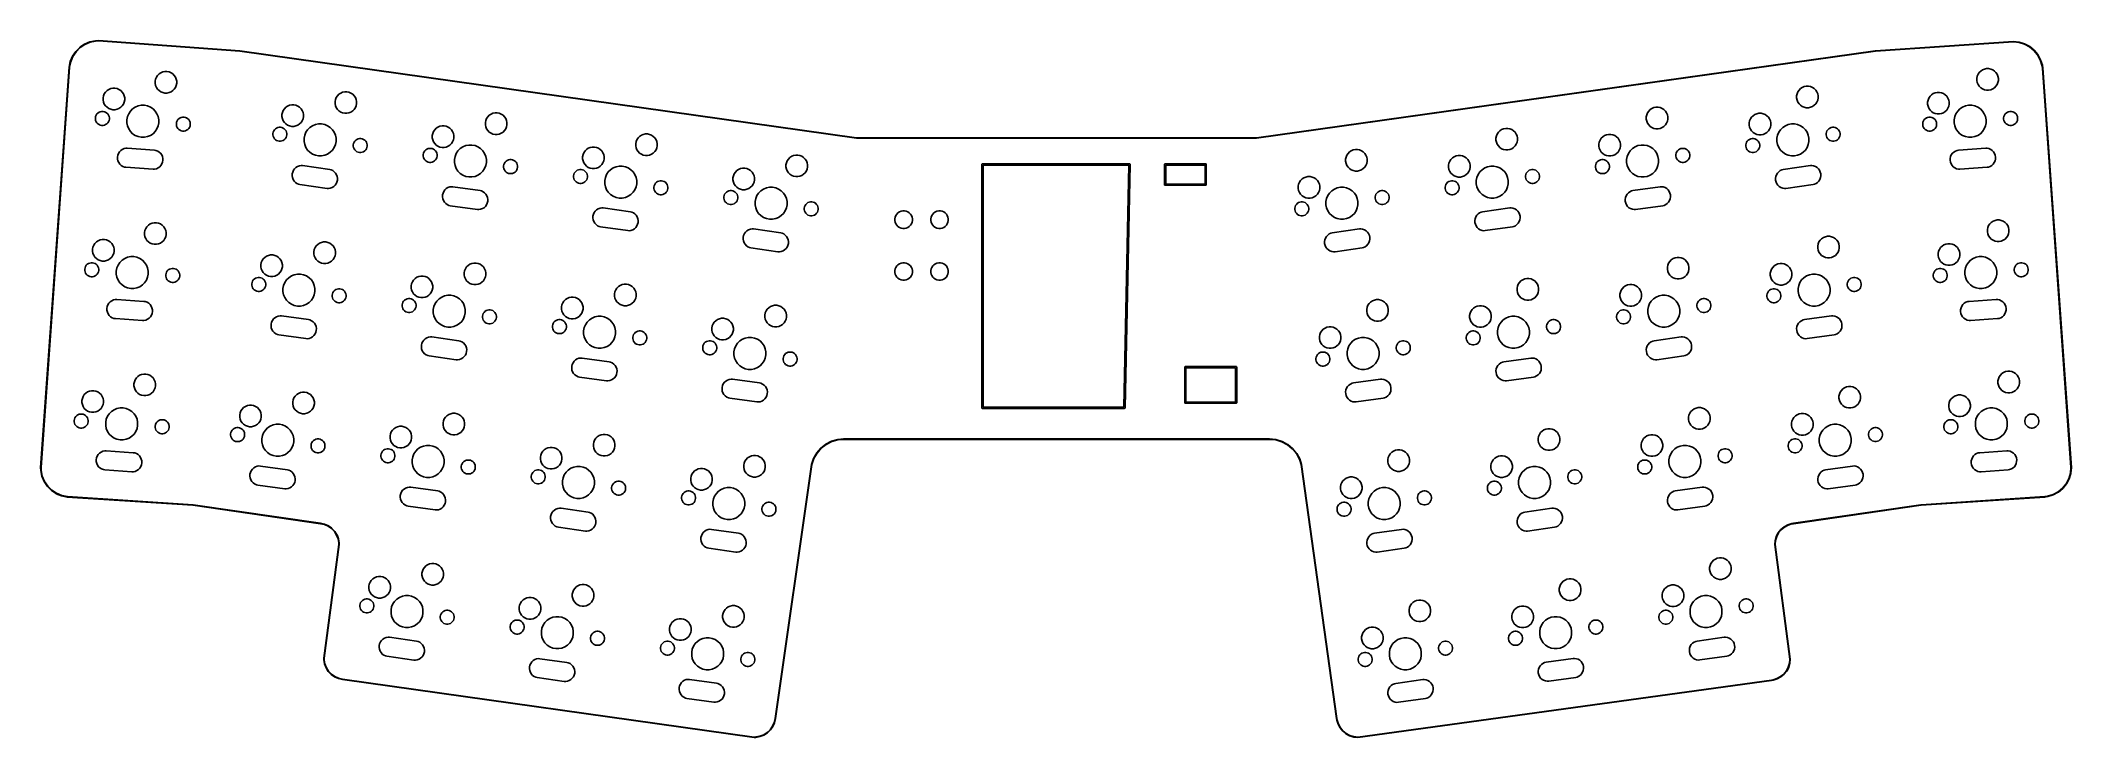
# Model space of a CAD drawing. Extents: x 21 to 275, y -121 to -34.
import ezdxf

# ---------------------------------------------------------------- set-up
doc = ezdxf.new("R2010")
doc.units = 0
doc.layers.add('BLACK', color=7, linetype='CONTINUOUS')

msp = doc.modelspace()

# ---------------------------------------------------------------- linework, layer by layer
at = {"layer": 'BLACK', "linetype": 'CONTINUOUS'}
for p, q in [((24.5437, -35.9698), (24.9426, -35.3719)), ((24.9828, -35.4016), (24.5866, -35.9955)), ((24.9426, -35.3719), (24.9428, -35.3716)), ((24.9428, -35.3716), (24.9443, -35.3698)), ((24.9443, -35.3698), (24.9457, -35.3681)), ((24.9457, -35.3681), (25.4531, -34.859)), ((25.4868, -34.8961), (24.9828, -35.4016)), ((25.4531, -34.859), (25.4534, -34.8588)), ((25.4534, -34.8588), (25.4552, -34.8573)), ((25.4552, -34.8573), (25.4569, -34.8559)), ((25.4569, -34.8559), (26.0536, -34.4551)), ((26.0794, -34.498), (25.4868, -34.8961)), ((26.0536, -34.4551), (26.0539, -34.4549)), ((26.0536, -34.4551), (26.0536, -34.4551)), ((26.0536, -34.4551), (26.0536, -34.4551)), ((26.0539, -34.4549), (26.0559, -34.4539)), ((26.0559, -34.4539), (26.0579, -34.4528)), ((26.0579, -34.4528), (26.7211, -34.1756)), ((26.7381, -34.2226), (26.0794, -34.498)), ((26.7211, -34.1755), (26.7214, -34.1754)), ((26.7211, -34.1756), (26.7211, -34.1755)), ((26.7211, -34.1755), (26.7211, -34.1755)), ((26.7214, -34.1754), (26.7236, -34.1748)), ((26.7236, -34.1748), (26.7257, -34.1741)), ((26.7257, -34.1741), (27.4301, -34.0309)), ((27.4382, -34.0803), (26.7381, -34.2226)), ((27.4301, -34.0309), (27.4305, -34.0309)), ((27.4305, -34.0309), (27.4321, -34.0307)), ((27.4321, -34.0307), (27.4338, -34.0305)), ((27.4338, -34.0305), (27.8096, -34.0111)), ((27.8127, -34.061), (27.4382, -34.0803)), ((27.8096, -34.0111), (27.8099, -34.0111)), ((27.8099, -34.0111), (27.812, -34.011)), ((27.812, -34.011), (27.8121, -34.011)), ((27.8121, -34.011), (27.8121, -34.011)), ((27.8121, -34.011), (27.8136, -34.011)), ((45.4633, -35.3309), (27.8127, -34.061)), ((27.8136, -34.011), (45.4675, -35.281)), ((122.677, -46.2525), (45.4633, -35.3309)), ((45.4675, -35.281), (45.4683, -35.2811)), ((45.4683, -35.2811), (45.4686, -35.2811)), ((45.4686, -35.2811), (45.469, -35.2812)), ((45.469, -35.2812), (45.4699, -35.2813)), ((45.4699, -35.2813), (122.684, -46.203)), ((172.718, -46.203), (250.186, -35.2813)), ((250.193, -35.3309), (172.725, -46.2525)), ((250.186, -35.2813), (250.187, -35.2811)), ((250.187, -35.2811), (250.187, -35.2811)), ((250.187, -35.2811), (250.188, -35.2811)), ((250.188, -35.2811), (250.189, -35.281)), ((250.189, -35.281), (267.462, -34.138)), ((267.462, -34.1881), (250.193, -35.3309)), ((267.462, -34.138), (267.465, -34.1381)), ((268.172, -34.2578), (267.462, -34.1881)), ((267.465, -34.1381), (267.466, -34.1383)), ((267.466, -34.1383), (268.18, -34.2083)), ((268.856, -34.4641), (268.172, -34.2578)), ((268.18, -34.2083), (268.18, -34.2083)), ((268.18, -34.2083), (268.182, -34.2088)), ((268.182, -34.2088), (268.185, -34.2092)), ((268.185, -34.2092), (268.873, -34.417)), ((269.486, -34.7993), (268.856, -34.4641)), ((268.873, -34.417), (268.873, -34.4171)), ((268.873, -34.4171), (268.875, -34.418)), ((268.875, -34.418), (268.877, -34.4188)), ((268.877, -34.4188), (269.512, -34.7563)), ((270.039, -35.2505), (269.486, -34.7993)), ((269.512, -34.7563), (269.512, -34.7564)), ((269.512, -34.7564), (269.514, -34.7577)), ((269.514, -34.7577), (269.516, -34.759)), ((269.516, -34.759), (270.073, -35.2133)), ((270.495, -35.8005), (270.039, -35.2505)), ((270.073, -35.2133), (270.073, -35.2135)), ((270.073, -35.2135), (270.075, -35.2151)), ((270.075, -35.2151), (270.076, -35.2167)), ((270.076, -35.2167), (270.535, -35.7706)), ((20.549, -87.5024), (24.1234, -37.3495)), ((24.1731, -37.3559), (20.599, -87.5032)), ((24.1234, -37.3495), (24.1241, -37.3459)), ((24.1241, -37.3459), (24.1242, -37.3456)), ((24.1242, -37.3456), (24.2647, -36.6428)), ((24.3133, -36.655), (24.1731, -37.3559)), ((24.2647, -36.6428), (24.2648, -36.6424)), ((24.2648, -36.6424), (24.2655, -36.6403)), ((24.2655, -36.6403), (24.2662, -36.6381)), ((24.2662, -36.6381), (24.5414, -35.9741)), ((24.5866, -35.9955), (24.3133, -36.655)), ((24.5414, -35.9741), (24.5415, -35.9738)), ((24.5415, -35.9738), (24.5426, -35.9717)), ((24.5426, -35.9717), (24.5437, -35.9698)), ((35.3709, -38.1821), (35.592, -38.0343)), ((35.592, -38.0343), (35.8377, -37.9326)), ((35.8377, -37.9326), (36.0985, -37.8807)), ((36.0985, -37.8807), (36.3645, -37.8807)), ((36.3645, -37.8807), (36.6253, -37.9326)), ((36.6253, -37.9326), (36.871, -38.0343)), ((36.871, -38.0343), (37.0921, -38.1821)), ((263.04, -38.2369), (263.188, -38.0158)), ((263.188, -38.0158), (263.376, -37.8277)), ((263.376, -37.8277), (263.597, -37.68)), ((263.597, -37.68), (263.842, -37.5782)), ((263.842, -37.5782), (264.103, -37.5263)), ((264.103, -37.5263), (264.369, -37.5263)), ((264.369, -37.5263), (264.63, -37.5782)), ((264.63, -37.5782), (264.876, -37.68)), ((264.876, -37.68), (265.097, -37.8277)), ((265.097, -37.8277), (265.285, -38.0158)), ((265.285, -38.0158), (265.432, -38.2369)), ((270.834, -36.4285), (270.495, -35.8005)), ((270.535, -35.7706), (270.535, -35.7706)), ((270.535, -35.7706), (270.535, -35.7706)), ((270.535, -35.7706), (270.535, -35.7708)), ((270.535, -35.7708), (270.536, -35.7727)), ((270.536, -35.7727), (270.537, -35.7746)), ((270.537, -35.7746), (270.879, -36.4069)), ((271.045, -37.111), (270.834, -36.4285)), ((270.879, -36.4069), (270.879, -36.4072)), ((270.879, -36.4072), (270.88, -36.4093)), ((270.88, -36.4093), (270.881, -36.4114)), ((270.881, -36.4114), (271.094, -37.098)), ((271.102, -37.4823), (271.045, -37.111)), ((271.094, -37.098), (271.094, -37.0984)), ((271.094, -37.0984), (271.094, -37.1)), ((271.094, -37.1), (271.094, -37.1017)), ((271.094, -37.1017), (271.151, -37.4756)), ((274.676, -87.5027), (271.102, -37.4823)), ((271.151, -37.4756), (271.152, -37.4765)), ((271.152, -37.4765), (274.726, -87.5024)), ((28.5234, -40.6821), (28.6712, -40.461)), ((28.6712, -40.461), (28.8592, -40.2729)), ((28.8592, -40.2729), (29.0803, -40.1252)), ((29.0803, -40.1252), (29.326, -40.0234)), ((29.326, -40.0234), (29.5868, -39.9716)), ((29.5868, -39.9716), (29.8528, -39.9716)), ((29.8528, -39.9716), (30.1136, -40.0234)), ((30.1136, -40.0234), (30.3593, -40.1252)), ((30.3593, -40.1252), (30.5804, -40.2729)), ((30.5804, -40.2729), (30.7684, -40.461)), ((30.7684, -40.461), (30.9161, -40.6821)), ((34.8815, -39.0977), (34.9334, -38.8369)), ((34.8815, -39.3637), (34.8815, -39.0977)), ((34.9334, -39.6245), (34.8815, -39.3637)), ((34.9334, -38.8369), (35.0352, -38.5912)), ((35.0352, -39.8702), (34.9334, -39.6245)), ((35.0352, -38.5912), (35.1829, -38.3701)), ((35.1829, -40.0913), (35.0352, -39.8702)), ((35.1829, -38.3701), (35.3709, -38.1821)), ((35.3709, -40.2793), (35.1829, -40.0913)), ((35.592, -40.4271), (35.3709, -40.2793)), ((35.8377, -40.5288), (35.592, -40.4271)), ((36.0985, -40.5807), (35.8377, -40.5288)), ((36.3645, -40.5807), (36.0985, -40.5807)), ((36.6253, -40.5288), (36.3645, -40.5807)), ((36.871, -40.4271), (36.6253, -40.5288)), ((37.0921, -40.2793), (36.871, -40.4271)), ((37.0921, -38.1821), (37.2801, -38.3701)), ((37.2801, -40.0913), (37.0921, -40.2793)), ((37.2801, -38.3701), (37.4279, -38.5912)), ((37.4279, -39.8702), (37.2801, -40.0913)), ((37.4279, -38.5912), (37.5296, -38.8369)), ((37.5296, -39.6245), (37.4279, -39.8702)), ((37.5296, -38.8369), (37.5815, -39.0977)), ((37.5815, -39.3637), (37.5296, -39.6245)), ((37.5815, -39.0977), (37.5815, -39.3637)), ((57.8867, -40.7269), (58.1078, -40.5791)), ((58.1078, -40.5791), (58.3535, -40.4774)), ((58.3535, -40.4774), (58.6143, -40.4255)), ((58.6143, -40.4255), (58.8803, -40.4255)), ((58.8803, -40.4255), (59.1411, -40.4774)), ((59.1411, -40.4774), (59.3868, -40.5791)), ((59.3868, -40.5791), (59.6079, -40.7269)), ((240.385, -40.6747), (240.487, -40.429)), ((240.487, -40.429), (240.635, -40.2079)), ((240.635, -40.2079), (240.823, -40.0199)), ((240.823, -40.0199), (241.044, -39.8721)), ((241.044, -39.8721), (241.289, -39.7704)), ((241.289, -39.7704), (241.55, -39.7185)), ((241.55, -39.7185), (241.816, -39.7185)), ((241.816, -39.7185), (242.077, -39.7704)), ((242.077, -39.7704), (242.323, -39.8721)), ((242.323, -39.8721), (242.544, -40.0199)), ((242.544, -40.0199), (242.732, -40.2079)), ((242.732, -40.2079), (242.88, -40.429)), ((242.88, -40.429), (242.981, -40.6747)), ((257.218, -40.8045), (257.439, -40.6567)), ((257.439, -40.6567), (257.685, -40.555)), ((257.685, -40.555), (257.946, -40.5031)), ((257.946, -40.5031), (258.212, -40.5031)), ((258.212, -40.5031), (258.473, -40.555)), ((258.473, -40.555), (258.718, -40.6567)), ((258.718, -40.6567), (258.939, -40.8045)), ((262.886, -38.7434), (262.938, -38.4826)), ((262.886, -39.0093), (262.886, -38.7434)), ((262.938, -39.2701), (262.886, -39.0093)), ((262.938, -38.4826), (263.04, -38.2369)), ((263.04, -39.5158), (262.938, -39.2701)), ((263.188, -39.7369), (263.04, -39.5158)), ((263.376, -39.925), (263.188, -39.7369)), ((263.597, -40.0727), (263.376, -39.925)), ((263.842, -40.1745), (263.597, -40.0727)), ((264.103, -40.2263), (263.842, -40.1745)), ((264.369, -40.2263), (264.103, -40.2263)), ((264.63, -40.1745), (264.369, -40.2263)), ((264.876, -40.0727), (264.63, -40.1745)), ((265.097, -39.925), (264.876, -40.0727)), ((265.285, -39.7369), (265.097, -39.925)), ((265.432, -39.5158), (265.285, -39.7369)), ((265.432, -38.2369), (265.534, -38.4826)), ((265.534, -39.2701), (265.432, -39.5158)), ((265.534, -38.4826), (265.586, -38.7434)), ((265.586, -39.0093), (265.534, -39.2701)), ((265.586, -38.7434), (265.586, -39.0093)), ((27.5003, -43.3523), (27.5961, -43.209)), ((27.5961, -43.209), (27.7179, -43.0871)), ((27.7179, -43.0871), (27.8612, -42.9914)), ((27.8612, -42.9914), (28.0205, -42.9254)), ((28.0205, -42.9254), (28.1895, -42.8918)), ((28.1895, -42.8918), (28.3619, -42.8918)), ((28.3619, -42.8918), (28.5309, -42.9254)), ((28.3698, -41.1886), (28.4217, -40.9278)), ((28.3698, -41.4545), (28.3698, -41.1886)), ((28.4217, -41.7153), (28.3698, -41.4545)), ((28.4217, -40.9278), (28.5234, -40.6821)), ((28.5234, -41.961), (28.4217, -41.7153)), ((28.6712, -42.1821), (28.5234, -41.961)), ((28.5309, -42.9254), (28.6902, -42.9914)), ((28.8592, -42.3702), (28.6712, -42.1821)), ((28.6902, -42.9914), (28.8335, -43.0871)), ((28.8335, -43.0871), (28.9554, -43.209)), ((29.0803, -42.5179), (28.8592, -42.3702)), ((28.9554, -43.209), (29.0511, -43.3523)), ((29.326, -42.6197), (29.0803, -42.5179)), ((29.5868, -42.6716), (29.326, -42.6197)), ((29.8528, -42.6716), (29.5868, -42.6716)), ((30.1136, -42.6197), (29.8528, -42.6716)), ((30.3593, -42.5179), (30.1136, -42.6197)), ((30.5804, -42.3702), (30.3593, -42.5179)), ((30.7684, -42.1821), (30.5804, -42.3702)), ((30.9161, -41.961), (30.7684, -42.1821)), ((30.9161, -40.6821), (31.0179, -40.9278)), ((31.0179, -41.7153), (30.9161, -41.961)), ((31.0179, -40.9278), (31.0698, -41.1886)), ((31.0698, -41.4545), (31.0179, -41.7153)), ((31.0698, -41.1886), (31.0698, -41.4545)), ((31.4202, -43.5378), (31.571, -43.1738)), ((31.571, -43.1738), (31.7898, -42.8462)), ((31.7898, -42.8462), (32.0684, -42.5676)), ((32.0684, -42.5676), (32.396, -42.3488)), ((32.396, -42.3488), (32.76, -42.198)), ((32.76, -42.198), (33.1464, -42.1211)), ((33.1464, -42.1211), (33.5403, -42.1211)), ((33.5403, -42.1211), (33.9267, -42.198)), ((33.9267, -42.198), (34.2907, -42.3488)), ((34.2907, -42.3488), (34.6183, -42.5676)), ((34.6183, -42.5676), (34.8968, -42.8462)), ((34.8968, -42.8462), (35.1157, -43.1738)), ((35.1157, -43.1738), (35.2665, -43.5378)), ((50.7556, -43.274), (50.8075, -43.0132)), ((50.8075, -43.0132), (50.9093, -42.7675)), ((50.9093, -42.7675), (51.057, -42.5464)), ((51.057, -42.5464), (51.245, -42.3584)), ((51.245, -42.3584), (51.4661, -42.2107)), ((51.4661, -42.2107), (51.7118, -42.1089)), ((51.7118, -42.1089), (51.9726, -42.057)), ((51.9726, -42.057), (52.2386, -42.057)), ((52.2386, -42.057), (52.4994, -42.1089)), ((52.4994, -42.1089), (52.7451, -42.2107)), ((52.7451, -42.2107), (52.9662, -42.3584)), ((52.9662, -42.3584), (53.1542, -42.5464)), ((53.1542, -42.5464), (53.302, -42.7675)), ((53.302, -42.7675), (53.4037, -43.0132)), ((53.4037, -43.0132), (53.4556, -43.274)), ((57.3973, -41.6425), (57.4492, -41.3817)), ((57.3973, -41.9084), (57.3973, -41.6425)), ((57.4492, -42.1693), (57.3973, -41.9084)), ((57.4492, -41.3817), (57.551, -41.136)), ((57.551, -42.4149), (57.4492, -42.1693)), ((57.551, -41.136), (57.6987, -40.9149)), ((57.6987, -42.636), (57.551, -42.4149)), ((57.6987, -40.9149), (57.8867, -40.7269)), ((57.8867, -42.8241), (57.6987, -42.636)), ((58.1078, -42.9718), (57.8867, -42.8241)), ((58.3535, -43.0736), (58.1078, -42.9718)), ((58.6143, -43.1255), (58.3535, -43.0736)), ((58.8803, -43.1255), (58.6143, -43.1255)), ((59.1411, -43.0736), (58.8803, -43.1255)), ((59.3868, -42.9718), (59.1411, -43.0736)), ((59.6079, -42.8241), (59.3868, -42.9718)), ((59.6079, -40.7269), (59.7959, -40.9149)), ((59.7959, -42.636), (59.6079, -42.8241)), ((59.7959, -40.9149), (59.9437, -41.136)), ((59.9437, -42.4149), (59.7959, -42.636)), ((59.9437, -41.136), (60.0454, -41.3817)), ((60.0454, -42.1693), (59.9437, -42.4149)), ((60.0454, -41.3817), (60.0973, -41.6425)), ((60.0973, -41.9084), (60.0454, -42.1693)), ((60.0973, -41.6425), (60.0973, -41.9084)), ((76.9229, -43.2234), (77.1686, -43.1216)), ((77.1686, -43.1216), (77.4294, -43.0698)), ((77.4294, -43.0698), (77.6954, -43.0698)), ((77.6954, -43.0698), (77.9562, -43.1216)), ((77.9562, -43.1216), (78.2019, -43.2234)), ((221.57, -43.319), (221.672, -43.0733)), ((221.672, -43.0733), (221.82, -42.8522)), ((221.82, -42.8522), (222.008, -42.6641)), ((222.008, -42.6641), (222.229, -42.5164)), ((222.229, -42.5164), (222.474, -42.4146)), ((222.474, -42.4146), (222.735, -42.3628)), ((222.735, -42.3628), (223.001, -42.3628)), ((223.001, -42.3628), (223.262, -42.4146)), ((223.262, -42.4146), (223.508, -42.5164)), ((223.508, -42.5164), (223.729, -42.6641)), ((223.729, -42.6641), (223.917, -42.8522)), ((223.917, -42.8522), (224.065, -43.0733)), ((224.065, -43.0733), (224.166, -43.319)), ((235.109, -43.2711), (235.355, -43.1694)), ((235.355, -43.1694), (235.616, -43.1175)), ((235.616, -43.1175), (235.882, -43.1175)), ((235.882, -43.1175), (236.142, -43.1694)), ((236.142, -43.1694), (236.388, -43.2711)), ((240.333, -40.9355), (240.385, -40.6747)), ((240.333, -41.2014), (240.333, -40.9355)), ((240.385, -41.4623), (240.333, -41.2014)), ((240.487, -41.7079), (240.385, -41.4623)), ((240.635, -41.929), (240.487, -41.7079)), ((240.823, -42.1171), (240.635, -41.929)), ((241.044, -42.2648), (240.823, -42.1171)), ((241.289, -42.3666), (241.044, -42.2648)), ((241.55, -42.4185), (241.289, -42.3666)), ((241.816, -42.4185), (241.55, -42.4185)), ((242.077, -42.3666), (241.816, -42.4185)), ((242.323, -42.2648), (242.077, -42.3666)), ((242.544, -42.1171), (242.323, -42.2648)), ((242.732, -41.929), (242.544, -42.1171)), ((242.88, -41.7079), (242.732, -41.929)), ((242.981, -41.4623), (242.88, -41.7079)), ((242.981, -40.6747), (243.033, -40.9355)), ((243.033, -41.2014), (242.981, -41.4623)), ((243.033, -40.9355), (243.033, -41.2014)), ((256.729, -41.7201), (256.781, -41.4593)), ((256.729, -41.9861), (256.729, -41.7201)), ((256.781, -42.2469), (256.729, -41.9861)), ((256.781, -41.4593), (256.882, -41.2136)), ((256.882, -42.4926), (256.781, -42.2469)), ((256.882, -41.2136), (257.03, -40.9925)), ((257.03, -42.7137), (256.882, -42.4926)), ((257.03, -40.9925), (257.218, -40.8045)), ((257.218, -42.9017), (257.03, -42.7137)), ((257.439, -43.0495), (257.218, -42.9017)), ((257.685, -43.1512), (257.439, -43.0495)), ((257.946, -43.2031), (257.685, -43.1512)), ((258.212, -43.2031), (257.946, -43.2031)), ((258.473, -43.1512), (258.212, -43.2031)), ((258.718, -43.0495), (258.473, -43.1512)), ((258.939, -42.9017), (258.718, -43.0495)), ((258.939, -40.8045), (259.127, -40.9925)), ((259.127, -42.7137), (258.939, -42.9017)), ((259.127, -40.9925), (259.275, -41.2136)), ((259.275, -42.4926), (259.127, -42.7137)), ((259.275, -41.2136), (259.377, -41.4593)), ((259.377, -42.2469), (259.275, -42.4926)), ((259.377, -41.4593), (259.429, -41.7201)), ((259.429, -41.9861), (259.377, -42.2469)), ((259.429, -41.7201), (259.429, -41.9861)), ((260.134, -43.5378), (260.284, -43.1738)), ((260.284, -43.1738), (260.503, -42.8462)), ((260.503, -42.8462), (260.782, -42.5676)), ((260.782, -42.5676), (261.109, -42.3488)), ((261.109, -42.3488), (261.473, -42.198)), ((261.473, -42.198), (261.86, -42.1211)), ((261.86, -42.1211), (262.254, -42.1211)), ((262.254, -42.1211), (262.64, -42.198)), ((262.64, -42.198), (263.004, -42.3488)), ((263.004, -42.3488), (263.332, -42.5676)), ((263.332, -42.5676), (263.61, -42.8462)), ((263.61, -42.8462), (263.829, -43.1738)), ((263.829, -43.1738), (263.98, -43.5378)), ((266.349, -43.3523), (266.445, -43.209)), ((266.445, -43.209), (266.567, -43.0871)), ((266.567, -43.0871), (266.71, -42.9914)), ((266.71, -42.9914), (266.869, -42.9254)), ((266.869, -42.9254), (267.038, -42.8918)), ((267.038, -42.8918), (267.21, -42.8918)), ((267.21, -42.8918), (267.38, -42.9254)), ((267.38, -42.9254), (267.539, -42.9914)), ((267.539, -42.9914), (267.682, -43.0871)), ((267.682, -43.0871), (267.804, -43.209)), ((267.804, -43.209), (267.9, -43.3523)), ((27.4007, -43.6806), (27.4343, -43.5116)), ((27.4007, -43.853), (27.4007, -43.6806)), ((27.4343, -44.022), (27.4007, -43.853)), ((27.4343, -43.5116), (27.5003, -43.3523)), ((27.5003, -44.1812), (27.4343, -44.022)), ((27.5961, -44.3246), (27.5003, -44.1812)), ((27.7179, -44.4464), (27.5961, -44.3246)), ((27.8612, -44.5422), (27.7179, -44.4464)), ((28.0205, -44.6082), (27.8612, -44.5422)), ((28.1895, -44.6418), (28.0205, -44.6082)), ((28.3619, -44.6418), (28.1895, -44.6418)), ((28.5309, -44.6082), (28.3619, -44.6418)), ((28.6902, -44.5422), (28.5309, -44.6082)), ((28.8335, -44.4464), (28.6902, -44.5422)), ((28.9554, -44.3246), (28.8335, -44.4464)), ((29.0511, -44.1812), (28.9554, -44.3246)), ((29.0511, -43.3523), (29.1171, -43.5116)), ((29.1171, -44.022), (29.0511, -44.1812)), ((29.1171, -43.5116), (29.1507, -43.6806)), ((29.1507, -43.853), (29.1171, -44.022)), ((29.1507, -43.6806), (29.1507, -43.853)), ((31.3433, -43.9242), (31.4202, -43.5378)), ((31.3433, -44.3181), (31.3433, -43.9242)), ((31.4202, -44.7045), (31.3433, -44.3181)), ((31.571, -45.0685), (31.4202, -44.7045)), ((31.7898, -45.3961), (31.571, -45.0685)), ((32.0684, -45.6746), (31.7898, -45.3961)), ((32.396, -45.8935), (32.0684, -45.6746)), ((34.6183, -45.6746), (34.2907, -45.8935)), ((34.8968, -45.3961), (34.6183, -45.6746)), ((35.1157, -45.0685), (34.8968, -45.3961)), ((35.2665, -44.7045), (35.1157, -45.0685)), ((35.2665, -43.5378), (35.3433, -43.9242)), ((35.3433, -44.3181), (35.2665, -44.7045)), ((35.3433, -43.9242), (35.3433, -44.3181)), ((37.536, -44.3893), (37.5696, -44.2203)), ((37.536, -44.5617), (37.536, -44.3893)), ((37.5696, -44.7307), (37.536, -44.5617)), ((37.5696, -44.2203), (37.6355, -44.061)), ((37.6355, -44.89), (37.5696, -44.7307)), ((37.6355, -44.061), (37.7313, -43.9177)), ((37.7313, -45.0333), (37.6355, -44.89)), ((37.7313, -43.9177), (37.8532, -43.7959)), ((37.8532, -45.1552), (37.7313, -45.0333)), ((37.8532, -43.7959), (37.9965, -43.7001)), ((37.9965, -45.2509), (37.8532, -45.1552)), ((37.9965, -43.7001), (38.1557, -43.6341)), ((38.1557, -45.3169), (37.9965, -45.2509)), ((38.1557, -43.6341), (38.3248, -43.6005)), ((38.3248, -45.3505), (38.1557, -45.3169)), ((38.3248, -43.6005), (38.4971, -43.6005)), ((38.4971, -45.3505), (38.3248, -45.3505)), ((38.4971, -43.6005), (38.6662, -43.6341)), ((38.6662, -45.3169), (38.4971, -45.3505)), ((38.6662, -43.6341), (38.8254, -43.7001)), ((38.8254, -45.2509), (38.6662, -45.3169)), ((38.8254, -43.7001), (38.9687, -43.7959)), ((38.9687, -45.1552), (38.8254, -45.2509)), ((38.9687, -43.7959), (39.0906, -43.9177)), ((39.0906, -45.0333), (38.9687, -45.1552)), ((39.0906, -43.9177), (39.1864, -44.061)), ((39.1864, -44.89), (39.0906, -45.0333)), ((39.1864, -44.061), (39.2523, -44.2203)), ((39.2523, -44.7307), (39.1864, -44.89)), ((39.2523, -44.2203), (39.286, -44.3893)), ((39.286, -44.5617), (39.2523, -44.7307)), ((39.286, -44.3893), (39.286, -44.5617)), ((49.6195, -45.6594), (49.6531, -45.4903)), ((49.6195, -45.8317), (49.6195, -45.6594)), ((49.6531, -45.4903), (49.7191, -45.3311)), ((49.7191, -45.3311), (49.8148, -45.1878)), ((49.8148, -45.1878), (49.9367, -45.0659)), ((49.9367, -45.0659), (50.08, -44.9701)), ((50.08, -44.9701), (50.2392, -44.9042)), ((50.2392, -44.9042), (50.4083, -44.8705)), ((50.4083, -44.8705), (50.5806, -44.8705)), ((50.5806, -44.8705), (50.7497, -44.9042)), ((50.7497, -44.9042), (50.9089, -44.9701)), ((50.7556, -43.54), (50.7556, -43.274)), ((50.8075, -43.8008), (50.7556, -43.54)), ((50.9093, -44.0465), (50.8075, -43.8008)), ((50.9089, -44.9701), (51.0522, -45.0659)), ((51.057, -44.2676), (50.9093, -44.0465)), ((51.0522, -45.0659), (51.1741, -45.1878)), ((51.245, -44.4556), (51.057, -44.2676)), ((51.1741, -45.1878), (51.2699, -45.3311)), ((51.4661, -44.6034), (51.245, -44.4556)), ((51.2699, -45.3311), (51.3358, -45.4903)), ((51.3358, -45.4903), (51.3695, -45.6594)), ((51.3695, -45.6594), (51.3695, -45.8317)), ((51.7118, -44.7051), (51.4661, -44.6034)), ((51.9726, -44.757), (51.7118, -44.7051)), ((52.2386, -44.757), (51.9726, -44.757)), ((52.4994, -44.7051), (52.2386, -44.757)), ((52.7451, -44.6034), (52.4994, -44.7051)), ((52.9662, -44.4556), (52.7451, -44.6034)), ((53.1542, -44.2676), (52.9662, -44.4556)), ((53.302, -44.0465), (53.1542, -44.2676)), ((53.4037, -43.8008), (53.302, -44.0465)), ((53.4556, -43.54), (53.4037, -43.8008)), ((53.4556, -43.274), (53.4556, -43.54)), ((53.6019, -45.8692), (53.7527, -45.5052)), ((53.7527, -45.5052), (53.9715, -45.1776)), ((53.9715, -45.1776), (54.2501, -44.899)), ((54.2501, -44.899), (54.5777, -44.6802)), ((54.5777, -44.6802), (54.9417, -44.5294)), ((54.9417, -44.5294), (55.328, -44.4525)), ((55.328, -44.4525), (55.722, -44.4525)), ((55.722, -44.4525), (56.1084, -44.5294)), ((56.1084, -44.5294), (56.4724, -44.6802)), ((56.4724, -44.6802), (56.8, -44.899)), ((56.8, -44.899), (57.0785, -45.1776)), ((57.0785, -45.1776), (57.2974, -45.5052)), ((57.2974, -45.5052), (57.4482, -45.8692)), ((69.5707, -45.9183), (69.6226, -45.6575)), ((69.6226, -45.6575), (69.7243, -45.4118)), ((69.7243, -45.4118), (69.8721, -45.1907)), ((69.8721, -45.1907), (70.0601, -45.0027)), ((70.0601, -45.0027), (70.2812, -44.8549)), ((70.2812, -44.8549), (70.5269, -44.7532)), ((70.5269, -44.7532), (70.7877, -44.7013)), ((70.7877, -44.7013), (71.0537, -44.7013)), ((71.0537, -44.7013), (71.3145, -44.7532)), ((71.3145, -44.7532), (71.5602, -44.8549)), ((71.5602, -44.8549), (71.7813, -45.0027)), ((71.7813, -45.0027), (71.9693, -45.1907)), ((71.9693, -45.1907), (72.1171, -45.4118)), ((72.1171, -45.4118), (72.2188, -45.6575)), ((72.2188, -45.6575), (72.2707, -45.9183)), ((76.2124, -44.2868), (76.2643, -44.026)), ((76.2124, -44.5527), (76.2124, -44.2868)), ((76.2643, -44.8135), (76.2124, -44.5527)), ((76.2643, -44.026), (76.366, -43.7803)), ((76.366, -45.0592), (76.2643, -44.8135)), ((76.366, -43.7803), (76.5138, -43.5592)), ((76.5138, -45.2803), (76.366, -45.0592)), ((76.5138, -43.5592), (76.7018, -43.3711)), ((76.7018, -45.4684), (76.5138, -45.2803)), ((76.7018, -43.3711), (76.9229, -43.2234)), ((76.9229, -45.6161), (76.7018, -45.4684)), ((77.1686, -45.7179), (76.9229, -45.6161)), ((77.4294, -45.7698), (77.1686, -45.7179)), ((77.9562, -45.7179), (77.6954, -45.7698)), ((78.2019, -45.6161), (77.9562, -45.7179)), ((78.2019, -43.2234), (78.423, -43.3711)), ((78.423, -45.4684), (78.2019, -45.6161)), ((78.423, -43.3711), (78.611, -43.5592)), ((78.611, -45.2803), (78.423, -45.4684)), ((78.611, -43.5592), (78.7588, -43.7803)), ((78.7588, -45.0592), (78.611, -45.2803)), ((78.7588, -43.7803), (78.8605, -44.026)), ((78.8605, -44.8135), (78.7588, -45.0592)), ((78.8605, -44.026), (78.9124, -44.2868)), ((78.9124, -44.5527), (78.8605, -44.8135)), ((78.9124, -44.2868), (78.9124, -44.5527)), ((95.9837, -45.7659), (96.2445, -45.7141)), ((96.2445, -45.7141), (96.5105, -45.7141)), ((96.5105, -45.7141), (96.7713, -45.7659)), ((202.755, -45.9633), (202.857, -45.7176)), ((202.857, -45.7176), (203.004, -45.4965)), ((203.004, -45.4965), (203.192, -45.3084)), ((203.192, -45.3084), (203.414, -45.1607)), ((203.414, -45.1607), (203.659, -45.0589)), ((203.659, -45.0589), (203.92, -45.0071)), ((203.92, -45.0071), (204.186, -45.0071)), ((204.186, -45.0071), (204.447, -45.0589)), ((204.447, -45.0589), (204.693, -45.1607)), ((204.693, -45.1607), (204.914, -45.3084)), ((204.914, -45.3084), (205.102, -45.4965)), ((205.102, -45.4965), (205.249, -45.7176)), ((205.249, -45.7176), (205.351, -45.9633)), ((221.518, -43.5798), (221.57, -43.319)), ((221.518, -43.8457), (221.518, -43.5798)), ((221.57, -44.1065), (221.518, -43.8457)), ((221.672, -44.3522), (221.57, -44.1065)), ((221.82, -44.5733), (221.672, -44.3522)), ((222.008, -44.7614), (221.82, -44.5733)), ((222.229, -44.9091), (222.008, -44.7614)), ((222.474, -45.0109), (222.229, -44.9091)), ((222.735, -45.0628), (222.474, -45.0109)), ((223.001, -45.0628), (222.735, -45.0628)), ((223.262, -45.0109), (223.001, -45.0628)), ((223.508, -44.9091), (223.262, -45.0109)), ((223.729, -44.7614), (223.508, -44.9091)), ((223.917, -44.5733), (223.729, -44.7614)), ((224.065, -44.3522), (223.917, -44.5733)), ((224.166, -44.1065), (224.065, -44.3522)), ((224.166, -43.319), (224.218, -43.5798)), ((224.218, -43.8457), (224.166, -44.1065)), ((224.218, -43.5798), (224.218, -43.8457)), ((234.399, -44.3345), (234.45, -44.0737)), ((234.399, -44.6005), (234.399, -44.3345)), ((234.45, -44.8613), (234.399, -44.6005)), ((234.45, -44.0737), (234.552, -43.828)), ((234.552, -45.107), (234.45, -44.8613)), ((234.552, -43.828), (234.7, -43.6069)), ((234.7, -45.3281), (234.552, -45.107)), ((234.7, -43.6069), (234.888, -43.4189)), ((234.888, -45.5161), (234.7, -45.3281)), ((234.888, -43.4189), (235.109, -43.2711)), ((235.109, -45.6639), (234.888, -45.5161)), ((235.355, -45.7656), (235.109, -45.6639)), ((236.388, -45.6639), (236.142, -45.7656)), ((236.388, -43.2711), (236.609, -43.4189)), ((236.609, -45.5161), (236.388, -45.6639)), ((236.609, -43.4189), (236.797, -43.6069)), ((236.797, -45.3281), (236.609, -45.5161)), ((236.797, -43.6069), (236.945, -43.828)), ((236.945, -45.107), (236.797, -45.3281)), ((236.945, -43.828), (237.047, -44.0737)), ((237.047, -44.8613), (236.945, -45.107)), ((237.047, -44.0737), (237.099, -44.3345)), ((237.099, -44.6005), (237.047, -44.8613)), ((237.099, -44.3345), (237.099, -44.6005)), ((237.952, -45.8692), (238.103, -45.5052)), ((238.103, -45.5052), (238.321, -45.1776)), ((238.321, -45.1776), (238.6, -44.899)), ((238.6, -44.899), (238.928, -44.6802)), ((238.928, -44.6802), (239.292, -44.5294)), ((239.292, -44.5294), (239.678, -44.4525)), ((239.678, -44.4525), (240.072, -44.4525)), ((240.072, -44.4525), (240.458, -44.5294)), ((240.458, -44.5294), (240.822, -44.6802)), ((240.822, -44.6802), (241.15, -44.899)), ((241.15, -44.899), (241.428, -45.1776)), ((241.428, -45.1776), (241.647, -45.5052)), ((241.647, -45.5052), (241.798, -45.8692)), ((244.031, -45.6594), (244.064, -45.4903)), ((244.031, -45.8317), (244.031, -45.6594)), ((244.064, -45.4903), (244.13, -45.3311)), ((244.13, -45.3311), (244.226, -45.1878)), ((244.226, -45.1878), (244.348, -45.0659)), ((244.348, -45.0659), (244.491, -44.9701)), ((244.491, -44.9701), (244.65, -44.9042)), ((244.65, -44.9042), (244.819, -44.8705)), ((244.819, -44.8705), (244.992, -44.8705)), ((244.992, -44.8705), (245.161, -44.9042)), ((245.161, -44.9042), (245.32, -44.9701)), ((245.32, -44.9701), (245.463, -45.0659)), ((245.463, -45.0659), (245.585, -45.1878)), ((245.585, -45.1878), (245.681, -45.3311)), ((245.681, -45.3311), (245.747, -45.4903)), ((245.747, -45.4903), (245.781, -45.6594)), ((245.781, -45.6594), (245.781, -45.8317)), ((256.114, -44.3893), (256.148, -44.2203)), ((256.114, -44.5617), (256.114, -44.3893)), ((256.148, -44.7307), (256.114, -44.5617)), ((256.148, -44.2203), (256.214, -44.061)), ((256.214, -44.89), (256.148, -44.7307)), ((256.214, -44.061), (256.309, -43.9177)), ((256.309, -45.0333), (256.214, -44.89)), ((256.309, -43.9177), (256.431, -43.7959)), ((256.431, -45.1552), (256.309, -45.0333)), ((256.431, -43.7959), (256.575, -43.7001)), ((256.575, -45.2509), (256.431, -45.1552)), ((256.575, -43.7001), (256.734, -43.6341)), ((256.734, -45.3169), (256.575, -45.2509)), ((256.734, -43.6341), (256.903, -43.6005)), ((256.903, -45.3505), (256.734, -45.3169)), ((256.903, -43.6005), (257.075, -43.6005)), ((257.075, -45.3505), (256.903, -45.3505)), ((257.075, -43.6005), (257.244, -43.6341)), ((257.244, -45.3169), (257.075, -45.3505)), ((257.244, -43.6341), (257.404, -43.7001)), ((257.404, -45.2509), (257.244, -45.3169)), ((257.404, -43.7001), (257.547, -43.7959)), ((257.547, -45.1552), (257.404, -45.2509)), ((257.547, -43.7959), (257.669, -43.9177)), ((257.669, -45.0333), (257.547, -45.1552)), ((257.669, -43.9177), (257.764, -44.061)), ((257.764, -44.89), (257.669, -45.0333)), ((257.764, -44.061), (257.83, -44.2203)), ((257.83, -44.7307), (257.764, -44.89)), ((257.83, -44.2203), (257.864, -44.3893)), ((257.864, -44.5617), (257.83, -44.7307)), ((257.864, -44.3893), (257.864, -44.5617)), ((260.057, -43.9242), (260.134, -43.5378)), ((260.057, -44.3181), (260.057, -43.9242)), ((260.134, -44.7045), (260.057, -44.3181)), ((260.284, -45.0685), (260.134, -44.7045)), ((260.503, -45.3961), (260.284, -45.0685)), ((260.782, -45.6746), (260.503, -45.3961)), ((261.109, -45.8935), (260.782, -45.6746)), ((263.332, -45.6746), (263.004, -45.8935)), ((263.61, -45.3961), (263.332, -45.6746)), ((263.829, -45.0685), (263.61, -45.3961)), ((263.98, -44.7045), (263.829, -45.0685)), ((263.98, -43.5378), (264.057, -43.9242)), ((264.057, -44.3181), (263.98, -44.7045)), ((264.057, -43.9242), (264.057, -44.3181)), ((266.249, -43.6806), (266.283, -43.5116)), ((266.249, -43.853), (266.249, -43.6806)), ((266.283, -44.022), (266.249, -43.853)), ((266.283, -43.5116), (266.349, -43.3523)), ((266.349, -44.1812), (266.283, -44.022)), ((266.445, -44.3246), (266.349, -44.1812)), ((266.567, -44.4464), (266.445, -44.3246)), ((266.71, -44.5422), (266.567, -44.4464)), ((266.869, -44.6082), (266.71, -44.5422)), ((267.038, -44.6418), (266.869, -44.6082)), ((267.21, -44.6418), (267.038, -44.6418)), ((267.38, -44.6082), (267.21, -44.6418)), ((267.539, -44.5422), (267.38, -44.6082)), ((267.682, -44.4464), (267.539, -44.5422)), ((267.804, -44.3246), (267.682, -44.4464)), ((267.9, -44.1812), (267.804, -44.3246)), ((267.9, -43.3523), (267.966, -43.5116)), ((267.966, -44.022), (267.9, -44.1812)), ((267.966, -43.5116), (267.999, -43.6806)), ((267.999, -43.853), (267.966, -44.022)), ((267.999, -43.6806), (267.999, -43.853)), ((30.2062, -48.3774), (30.2904, -48.1566)), ((30.2904, -48.1566), (30.4161, -47.9564)), ((30.4161, -47.9564), (30.5784, -47.7846)), ((30.5784, -47.7846), (30.7712, -47.6477)), ((30.7712, -47.6477), (30.9869, -47.5511)), ((30.9869, -47.5511), (31.2173, -47.4984)), ((31.2173, -47.4984), (31.3944, -47.4934)), ((31.3944, -47.4934), (34.804, -47.7318)), ((32.76, -46.0443), (32.396, -45.8935)), ((33.1464, -46.1211), (32.76, -46.0443)), ((33.5403, -46.1211), (33.1464, -46.1211)), ((33.9267, -46.0443), (33.5403, -46.1211)), ((34.2907, -45.8935), (33.9267, -46.0443)), ((34.804, -47.7318), (34.9786, -47.7614)), ((34.9786, -47.7614), (35.1995, -47.8457)), ((35.1995, -47.8457), (35.3997, -47.9714)), ((35.3997, -47.9714), (35.5715, -48.1337)), ((35.5715, -48.1337), (35.7083, -48.3265)), ((49.6531, -46.0008), (49.6195, -45.8317)), ((49.7191, -46.16), (49.6531, -46.0008)), ((49.8148, -46.3033), (49.7191, -46.16)), ((49.9367, -46.4252), (49.8148, -46.3033)), ((50.08, -46.521), (49.9367, -46.4252)), ((50.2392, -46.5869), (50.08, -46.521)), ((50.4083, -46.6205), (50.2392, -46.5869)), ((50.5806, -46.6205), (50.4083, -46.6205)), ((50.7497, -46.5869), (50.5806, -46.6205)), ((50.9089, -46.521), (50.7497, -46.5869)), ((51.0522, -46.4252), (50.9089, -46.521)), ((51.1741, -46.3033), (51.0522, -46.4252)), ((51.2699, -46.16), (51.1741, -46.3033)), ((51.3358, -46.0008), (51.2699, -46.16)), ((51.3695, -45.8317), (51.3358, -46.0008)), ((53.525, -46.2556), (53.6019, -45.8692)), ((53.525, -46.6495), (53.525, -46.2556)), ((53.6019, -47.0359), (53.525, -46.6495)), ((53.7527, -47.3999), (53.6019, -47.0359)), ((53.9715, -47.7275), (53.7527, -47.3999)), ((54.2501, -48.006), (53.9715, -47.7275)), ((54.5777, -48.2249), (54.2501, -48.006)), ((54.9417, -48.3757), (54.5777, -48.2249)), ((56.4724, -48.2249), (56.1084, -48.3757)), ((56.8, -48.006), (56.4724, -48.2249)), ((57.0785, -47.7275), (56.8, -48.006)), ((57.2974, -47.3999), (57.0785, -47.7275)), ((57.4482, -47.0359), (57.2974, -47.3999)), ((57.4482, -45.8692), (57.525, -46.2556)), ((57.525, -46.6495), (57.4482, -47.0359)), ((57.525, -46.2556), (57.525, -46.6495)), ((59.6806, -47.0734), (59.7142, -46.9043)), ((59.6806, -47.2457), (59.6806, -47.0734)), ((59.7142, -47.4148), (59.6806, -47.2457)), ((59.7142, -46.9043), (59.7802, -46.7451)), ((59.7802, -47.574), (59.7142, -47.4148)), ((59.7802, -46.7451), (59.8759, -46.6018)), ((59.8759, -47.7173), (59.7802, -47.574)), ((59.8759, -46.6018), (59.9978, -46.4799)), ((59.9978, -47.8392), (59.8759, -47.7173)), ((59.9978, -46.4799), (60.1411, -46.3841)), ((60.1411, -47.9349), (59.9978, -47.8392)), ((60.1411, -46.3841), (60.3004, -46.3182)), ((60.3004, -48.0009), (60.1411, -47.9349)), ((60.3004, -46.3182), (60.4694, -46.2845)), ((60.4694, -48.0345), (60.3004, -48.0009)), ((60.4694, -46.2845), (60.6418, -46.2845)), ((60.6418, -48.0345), (60.4694, -48.0345)), ((60.6418, -46.2845), (60.8108, -46.3182)), ((60.8108, -48.0009), (60.6418, -48.0345)), ((60.8108, -46.3182), (60.9701, -46.3841)), ((60.9701, -47.9349), (60.8108, -48.0009)), ((60.9701, -46.3841), (61.1134, -46.4799)), ((61.1134, -47.8392), (60.9701, -47.9349)), ((61.1134, -46.4799), (61.2352, -46.6018)), ((61.2352, -47.7173), (61.1134, -47.8392)), ((61.2352, -46.6018), (61.331, -46.7451)), ((61.331, -47.574), (61.2352, -47.7173)), ((61.331, -46.7451), (61.397, -46.9043)), ((61.397, -47.4148), (61.331, -47.574)), ((61.397, -46.9043), (61.4306, -47.0734)), ((61.4306, -47.2457), (61.397, -47.4148)), ((61.4306, -47.0734), (61.4306, -47.2457)), ((68.4346, -48.3036), (68.4682, -48.1346)), ((68.4682, -48.1346), (68.5341, -47.9754)), ((68.5341, -47.9754), (68.6299, -47.832)), ((68.6299, -47.832), (68.7518, -47.7102)), ((68.7518, -47.7102), (68.8951, -47.6144)), ((68.8951, -47.6144), (69.0543, -47.5485)), ((69.0543, -47.5485), (69.2234, -47.5148)), ((69.2234, -47.5148), (69.3957, -47.5148)), ((69.3957, -47.5148), (69.5648, -47.5485)), ((69.5648, -47.5485), (69.724, -47.6144)), ((69.5707, -46.1843), (69.5707, -45.9183)), ((69.6226, -46.4451), (69.5707, -46.1843)), ((69.7243, -46.6908), (69.6226, -46.4451)), ((69.724, -47.6144), (69.8673, -47.7102)), ((69.8721, -46.9119), (69.7243, -46.6908)), ((69.8673, -47.7102), (69.9892, -47.832)), ((70.0601, -47.0999), (69.8721, -46.9119)), ((69.9892, -47.832), (70.085, -47.9754)), ((70.2812, -47.2476), (70.0601, -47.0999)), ((70.085, -47.9754), (70.1509, -48.1346)), ((70.1509, -48.1346), (70.1846, -48.3036)), ((70.5269, -47.3494), (70.2812, -47.2476)), ((70.7877, -47.4013), (70.5269, -47.3494)), ((71.0537, -47.4013), (70.7877, -47.4013)), ((71.3145, -47.3494), (71.0537, -47.4013)), ((71.5602, -47.2476), (71.3145, -47.3494)), ((71.7813, -47.0999), (71.5602, -47.2476)), ((71.9693, -46.9119), (71.7813, -47.0999)), ((72.1171, -46.6908), (71.9693, -46.9119)), ((72.2188, -46.4451), (72.1171, -46.6908)), ((72.2707, -46.1843), (72.2188, -46.4451)), ((72.2707, -45.9183), (72.2707, -46.1843)), ((72.417, -48.5134), (72.5677, -48.1495)), ((72.5677, -48.1495), (72.7866, -47.8219)), ((72.7866, -47.8219), (73.0652, -47.5433)), ((73.0652, -47.5433), (73.3928, -47.3244)), ((73.3928, -47.3244), (73.7567, -47.1737)), ((73.7567, -47.1737), (74.1431, -47.0968)), ((74.1431, -47.0968), (74.5371, -47.0968)), ((74.5371, -47.0968), (74.9235, -47.1737)), ((74.9235, -47.1737), (75.2875, -47.3244)), ((75.2875, -47.3244), (75.615, -47.5433)), ((75.615, -47.5433), (75.8936, -47.8219)), ((75.8936, -47.8219), (76.1125, -48.1495)), ((76.1125, -48.1495), (76.2633, -48.5134)), ((77.6954, -45.7698), (77.4294, -45.7698)), ((88.4377, -48.3018), (88.5394, -48.0561)), ((88.5394, -48.0561), (88.6872, -47.835)), ((88.6872, -47.835), (88.8752, -47.647)), ((88.8752, -47.647), (89.0963, -47.4992)), ((89.0963, -47.4992), (89.342, -47.3975)), ((89.342, -47.3975), (89.6028, -47.3456)), ((89.6028, -47.3456), (89.8688, -47.3456)), ((89.8688, -47.3456), (90.1296, -47.3975)), ((90.1296, -47.3975), (90.3753, -47.4992)), ((90.3753, -47.4992), (90.5964, -47.647)), ((90.5964, -47.647), (90.7844, -47.835)), ((90.7844, -47.835), (90.9321, -48.0561)), ((90.9321, -48.0561), (91.0339, -48.3018)), ((95.0275, -46.9311), (95.0794, -46.6703)), ((95.0275, -47.197), (95.0275, -46.9311)), ((95.0794, -47.4578), (95.0275, -47.197)), ((95.0794, -46.6703), (95.1811, -46.4246)), ((95.1811, -47.7035), (95.0794, -47.4578)), ((95.1811, -46.4246), (95.3289, -46.2035)), ((95.3289, -47.9246), (95.1811, -47.7035)), ((95.3289, -46.2035), (95.5169, -46.0154)), ((95.5169, -48.1127), (95.3289, -47.9246)), ((95.5169, -46.0154), (95.738, -45.8677)), ((95.738, -48.2604), (95.5169, -48.1127)), ((95.738, -45.8677), (95.9837, -45.7659)), ((95.9837, -48.3622), (95.738, -48.2604)), ((96.7713, -45.7659), (97.017, -45.8677)), ((97.017, -48.2604), (96.7713, -48.3622)), ((97.017, -45.8677), (97.2381, -46.0154)), ((97.2381, -48.1127), (97.017, -48.2604)), ((97.2381, -46.0154), (97.4261, -46.2035)), ((97.4261, -47.9246), (97.2381, -48.1127)), ((97.4261, -46.2035), (97.5738, -46.4246)), ((97.5738, -47.7035), (97.4261, -47.9246)), ((97.5738, -46.4246), (97.6756, -46.6703)), ((97.6756, -47.4578), (97.5738, -47.7035)), ((97.6756, -46.6703), (97.7275, -46.9311)), ((97.7275, -47.197), (97.6756, -47.4578)), ((97.7275, -46.9311), (97.7275, -47.197)), ((122.677, -46.2526), (122.677, -46.2525)), ((122.679, -46.2528), (122.677, -46.2526)), ((122.68, -46.2529), (122.679, -46.2528)), ((122.681, -46.253), (122.68, -46.2529)), ((122.68, -46.2529), (122.68, -46.2529)), ((122.682, -46.253), (122.681, -46.253)), ((122.683, -46.2531), (122.682, -46.253)), ((122.684, -46.253), (122.683, -46.2531)), ((122.684, -46.203), (172.718, -46.203)), ((172.718, -46.253), (122.684, -46.253)), ((172.719, -46.2531), (172.718, -46.253)), ((172.72, -46.253), (172.719, -46.2531)), ((172.721, -46.253), (172.72, -46.253)), ((172.722, -46.2529), (172.721, -46.253)), ((172.723, -46.2528), (172.722, -46.2529)), ((172.722, -46.2529), (172.722, -46.2529)), ((172.725, -46.2526), (172.723, -46.2528)), ((172.725, -46.2525), (172.725, -46.2526)), ((184.042, -48.3619), (184.189, -48.1408)), ((184.189, -48.1408), (184.377, -47.9527)), ((184.377, -47.9527), (184.599, -47.805)), ((184.599, -47.805), (184.844, -47.7032)), ((184.844, -47.7032), (185.105, -47.6513)), ((185.105, -47.6513), (185.371, -47.6513)), ((185.371, -47.6513), (185.632, -47.7032)), ((185.632, -47.7032), (185.877, -47.805)), ((185.877, -47.805), (186.099, -47.9527)), ((186.099, -47.9527), (186.287, -48.1408)), ((186.287, -48.1408), (186.434, -48.3619)), ((202.703, -46.2241), (202.755, -45.9633)), ((202.703, -46.49), (202.703, -46.2241)), ((202.755, -46.7508), (202.703, -46.49)), ((202.857, -46.9965), (202.755, -46.7508)), ((203.004, -47.2176), (202.857, -46.9965)), ((203.192, -47.4057), (203.004, -47.2176)), ((203.414, -47.5534), (203.192, -47.4057)), ((203.659, -47.6552), (203.414, -47.5534)), ((203.92, -47.7071), (203.659, -47.6552)), ((204.186, -47.7071), (203.92, -47.7071)), ((204.447, -47.6552), (204.186, -47.7071)), ((204.693, -47.5534), (204.447, -47.6552)), ((204.914, -47.4057), (204.693, -47.5534)), ((205.102, -47.2176), (204.914, -47.4057)), ((205.249, -46.9965), (205.102, -47.2176)), ((205.351, -46.7508), (205.249, -46.9965)), ((205.351, -45.9633), (205.403, -46.2241)), ((205.403, -46.49), (205.351, -46.7508)), ((205.403, -46.2241), (205.403, -46.49)), ((215.583, -46.9788), (215.635, -46.718)), ((215.583, -47.2448), (215.583, -46.9788)), ((215.635, -47.5056), (215.583, -47.2448)), ((215.635, -46.718), (215.737, -46.4723)), ((215.737, -47.7513), (215.635, -47.5056)), ((215.737, -46.4723), (215.885, -46.2512)), ((215.885, -47.9724), (215.737, -47.7513)), ((215.885, -46.2512), (216.073, -46.0632)), ((216.073, -48.1604), (215.885, -47.9724)), ((216.073, -46.0632), (216.294, -45.9154)), ((216.294, -48.3081), (216.073, -48.1604)), ((216.294, -45.9154), (216.54, -45.8137)), ((216.54, -45.8137), (216.8, -45.7618)), ((216.8, -45.7618), (217.066, -45.7618)), ((217.066, -45.7618), (217.327, -45.8137)), ((217.327, -45.8137), (217.573, -45.9154)), ((217.573, -45.9154), (217.794, -46.0632)), ((217.794, -48.1604), (217.573, -48.3081)), ((217.794, -46.0632), (217.982, -46.2512)), ((217.982, -47.9724), (217.794, -48.1604)), ((217.982, -46.2512), (218.13, -46.4723)), ((218.13, -47.7513), (217.982, -47.9724)), ((218.13, -46.4723), (218.232, -46.718)), ((218.232, -47.5056), (218.13, -47.7513)), ((218.232, -46.718), (218.283, -46.9788)), ((218.283, -47.2448), (218.232, -47.5056)), ((218.283, -46.9788), (218.283, -47.2448)), ((219.137, -48.5134), (219.288, -48.1495)), ((219.288, -48.1495), (219.506, -47.8219)), ((219.506, -47.8219), (219.785, -47.5433)), ((219.785, -47.5433), (220.113, -47.3244)), ((220.113, -47.3244), (220.476, -47.1737)), ((220.476, -47.1737), (220.863, -47.0968)), ((220.863, -47.0968), (221.257, -47.0968)), ((221.257, -47.0968), (221.643, -47.1737)), ((221.643, -47.1737), (222.007, -47.3244)), ((222.007, -47.3244), (222.335, -47.5433)), ((222.335, -47.5433), (222.613, -47.8219)), ((222.613, -47.8219), (222.832, -48.1495)), ((222.832, -48.1495), (222.983, -48.5134)), ((225.215, -48.3036), (225.249, -48.1346)), ((225.249, -48.1346), (225.315, -47.9754)), ((225.315, -47.9754), (225.411, -47.832)), ((225.411, -47.832), (225.533, -47.7102)), ((225.533, -47.7102), (225.676, -47.6144)), ((225.676, -47.6144), (225.835, -47.5485)), ((225.835, -47.5485), (226.004, -47.5148)), ((226.004, -47.5148), (226.177, -47.5148)), ((226.177, -47.5148), (226.346, -47.5485)), ((226.346, -47.5485), (226.505, -47.6144)), ((226.505, -47.6144), (226.648, -47.7102)), ((226.648, -47.7102), (226.77, -47.832)), ((226.77, -47.832), (226.866, -47.9754)), ((226.866, -47.9754), (226.932, -48.1346)), ((226.932, -48.1346), (226.965, -48.3036)), ((233.969, -47.0734), (234.003, -46.9043)), ((233.969, -47.2457), (233.969, -47.0734)), ((234.003, -47.4148), (233.969, -47.2457)), ((234.003, -46.9043), (234.069, -46.7451)), ((234.069, -47.574), (234.003, -47.4148)), ((234.069, -46.7451), (234.165, -46.6018)), ((234.165, -47.7173), (234.069, -47.574)), ((234.165, -46.6018), (234.287, -46.4799)), ((234.287, -47.8392), (234.165, -47.7173)), ((234.287, -46.4799), (234.43, -46.3841)), ((234.43, -47.9349), (234.287, -47.8392)), ((234.43, -46.3841), (234.589, -46.3182)), ((234.589, -48.0009), (234.43, -47.9349)), ((234.589, -46.3182), (234.758, -46.2845)), ((234.758, -48.0345), (234.589, -48.0009)), ((234.758, -46.2845), (234.931, -46.2845)), ((234.931, -48.0345), (234.758, -48.0345)), ((234.931, -46.2845), (235.1, -46.3182)), ((235.1, -48.0009), (234.931, -48.0345)), ((235.1, -46.3182), (235.259, -46.3841)), ((235.259, -47.9349), (235.1, -48.0009)), ((235.259, -46.3841), (235.402, -46.4799)), ((235.402, -47.8392), (235.259, -47.9349)), ((235.616, -45.8175), (235.355, -45.7656)), ((235.402, -46.4799), (235.524, -46.6018)), ((235.524, -47.7173), (235.402, -47.8392)), ((235.524, -46.6018), (235.62, -46.7451)), ((235.62, -47.574), (235.524, -47.7173)), ((235.882, -45.8175), (235.616, -45.8175)), ((235.62, -46.7451), (235.686, -46.9043)), ((235.686, -47.4148), (235.62, -47.574)), ((235.686, -46.9043), (235.719, -47.0734)), ((235.719, -47.2457), (235.686, -47.4148)), ((235.719, -47.0734), (235.719, -47.2457)), ((236.142, -45.7656), (235.882, -45.8175)), ((237.875, -46.2556), (237.952, -45.8692)), ((237.875, -46.6495), (237.875, -46.2556)), ((237.952, -47.0359), (237.875, -46.6495)), ((238.103, -47.3999), (237.952, -47.0359)), ((238.321, -47.7275), (238.103, -47.3999)), ((238.6, -48.006), (238.321, -47.7275)), ((238.928, -48.2249), (238.6, -48.006)), ((239.292, -48.3757), (238.928, -48.2249)), ((240.822, -48.2249), (240.458, -48.3757)), ((241.15, -48.006), (240.822, -48.2249)), ((241.428, -47.7275), (241.15, -48.006)), ((241.647, -47.3999), (241.428, -47.7275)), ((241.798, -47.0359), (241.647, -47.3999)), ((241.798, -45.8692), (241.875, -46.2556)), ((241.875, -46.6495), (241.798, -47.0359)), ((241.875, -46.2556), (241.875, -46.6495)), ((244.064, -46.0008), (244.031, -45.8317)), ((244.13, -46.16), (244.064, -46.0008)), ((244.226, -46.3033), (244.13, -46.16)), ((244.348, -46.4252), (244.226, -46.3033)), ((244.491, -46.521), (244.348, -46.4252)), ((244.65, -46.5869), (244.491, -46.521)), ((244.819, -46.6205), (244.65, -46.5869)), ((244.992, -46.6205), (244.819, -46.6205)), ((245.161, -46.5869), (244.992, -46.6205)), ((245.32, -46.521), (245.161, -46.5869)), ((245.463, -46.4252), (245.32, -46.521)), ((245.585, -46.3033), (245.463, -46.4252)), ((245.681, -46.16), (245.585, -46.3033)), ((245.747, -46.0008), (245.681, -46.16)), ((245.781, -45.8317), (245.747, -46.0008)), ((259.692, -48.3265), (259.829, -48.1337)), ((259.829, -48.1337), (260, -47.9714)), ((260, -47.9714), (260.201, -47.8457)), ((260.201, -47.8457), (260.421, -47.7614)), ((260.421, -47.7614), (260.596, -47.7318)), ((260.596, -47.7318), (264.006, -47.4934)), ((261.473, -46.0443), (261.109, -45.8935)), ((261.86, -46.1211), (261.473, -46.0443)), ((262.254, -46.1211), (261.86, -46.1211)), ((262.64, -46.0443), (262.254, -46.1211)), ((263.004, -45.8935), (262.64, -46.0443)), ((264.006, -47.4934), (264.183, -47.4984)), ((264.183, -47.4984), (264.413, -47.5511)), ((264.413, -47.5511), (264.629, -47.6477)), ((264.629, -47.6477), (264.822, -47.7846)), ((264.822, -47.7846), (264.984, -47.9564)), ((264.984, -47.9564), (265.11, -48.1566)), ((265.11, -48.1566), (265.194, -48.3774)), ((30.1666, -48.6105), (30.2062, -48.3774)), ((30.1733, -48.8468), (30.1666, -48.6105)), ((30.226, -49.0772), (30.1733, -48.8468)), ((30.3226, -49.2929), (30.226, -49.0772)), ((30.4595, -49.4857), (30.3226, -49.2929)), ((30.6313, -49.648), (30.4595, -49.4857)), ((30.8315, -49.7737), (30.6313, -49.648)), ((31.0523, -49.8579), (30.8315, -49.7737)), ((31.227, -49.8876), (31.0523, -49.8579)), ((34.6366, -50.126), (31.227, -49.8876)), ((34.8136, -50.121), (34.6366, -50.126)), ((35.0441, -50.0683), (34.8136, -50.121)), ((35.2598, -49.9717), (35.0441, -50.0683)), ((35.4525, -49.8348), (35.2598, -49.9717)), ((35.6149, -49.663), (35.4525, -49.8348)), ((35.7406, -49.4628), (35.6149, -49.663)), ((35.7083, -48.3265), (35.805, -48.5422)), ((35.8248, -49.242), (35.7406, -49.4628)), ((35.805, -48.5422), (35.8576, -48.7726)), ((35.8643, -49.0089), (35.8248, -49.242)), ((35.8576, -48.7726), (35.8643, -49.0089)), ((52.0331, -50.9455), (52.0429, -50.7093)), ((52.0429, -50.7093), (52.0986, -50.4796)), ((52.0986, -50.4796), (52.198, -50.2652)), ((52.198, -50.2652), (52.3374, -50.0742)), ((52.3374, -50.0742), (52.5113, -49.9142)), ((52.5113, -49.9142), (52.7131, -49.7911)), ((52.7131, -49.7911), (52.9351, -49.7098)), ((52.9351, -49.7098), (53.1686, -49.6733)), ((53.1686, -49.6733), (53.3456, -49.6806)), ((53.3456, -49.6806), (56.7302, -50.1563)), ((55.328, -48.4525), (54.9417, -48.3757)), ((55.722, -48.4525), (55.328, -48.4525)), ((56.1084, -48.3757), (55.722, -48.4525)), ((56.7302, -50.1563), (56.9024, -50.198)), ((56.9024, -50.198), (57.1168, -50.2975)), ((57.1168, -50.2975), (57.3078, -50.4368)), ((57.3078, -50.4368), (57.4679, -50.6108)), ((57.4679, -50.6108), (57.5909, -50.8126)), ((57.5909, -50.8126), (57.6723, -51.0345)), ((68.4346, -48.476), (68.4346, -48.3036)), ((68.4682, -48.6451), (68.4346, -48.476)), ((68.5341, -48.8043), (68.4682, -48.6451)), ((68.6299, -48.9476), (68.5341, -48.8043)), ((68.7518, -49.0695), (68.6299, -48.9476)), ((68.8951, -49.1652), (68.7518, -49.0695)), ((69.0543, -49.2312), (68.8951, -49.1652)), ((69.2234, -49.2648), (69.0543, -49.2312)), ((69.3957, -49.2648), (69.2234, -49.2648)), ((69.5648, -49.2312), (69.3957, -49.2648)), ((69.724, -49.1652), (69.5648, -49.2312)), ((69.8673, -49.0695), (69.724, -49.1652)), ((69.9892, -48.9476), (69.8673, -49.0695)), ((70.085, -48.8043), (69.9892, -48.9476)), ((70.1509, -48.6451), (70.085, -48.8043)), ((70.1846, -48.476), (70.1509, -48.6451)), ((70.1846, -48.3036), (70.1846, -48.476)), ((72.3401, -48.8998), (72.417, -48.5134)), ((72.3401, -49.2938), (72.3401, -48.8998)), ((72.417, -49.6802), (72.3401, -49.2938)), ((72.5677, -50.0442), (72.417, -49.6802)), ((72.7866, -50.3717), (72.5677, -50.0442)), ((73.0652, -50.6503), (72.7866, -50.3717)), ((73.3928, -50.8692), (73.0652, -50.6503)), ((75.615, -50.6503), (75.2875, -50.8692)), ((75.8936, -50.3717), (75.615, -50.6503)), ((76.1125, -50.0442), (75.8936, -50.3717)), ((76.2633, -49.6802), (76.1125, -50.0442)), ((76.2633, -48.5134), (76.3401, -48.8998)), ((76.3401, -49.2938), (76.2633, -49.6802)), ((76.3401, -48.8998), (76.3401, -49.2938)), ((78.4957, -49.7176), (78.5293, -49.5486)), ((78.4957, -49.89), (78.4957, -49.7176)), ((78.5293, -50.0591), (78.4957, -49.89)), ((78.5293, -49.5486), (78.5953, -49.3894)), ((78.5953, -50.2183), (78.5293, -50.0591)), ((78.5953, -49.3894), (78.691, -49.246)), ((78.691, -50.3616), (78.5953, -50.2183)), ((78.691, -49.246), (78.8129, -49.1242)), ((78.8129, -50.4835), (78.691, -50.3616)), ((78.8129, -49.1242), (78.9562, -49.0284)), ((78.9562, -50.5792), (78.8129, -50.4835)), ((78.9562, -49.0284), (79.1155, -48.9624)), ((79.1155, -50.6452), (78.9562, -50.5792)), ((79.1155, -48.9624), (79.2845, -48.9288)), ((79.2845, -50.6788), (79.1155, -50.6452)), ((79.2845, -48.9288), (79.4569, -48.9288)), ((79.4569, -50.6788), (79.2845, -50.6788)), ((79.4569, -48.9288), (79.6259, -48.9624)), ((79.6259, -50.6452), (79.4569, -50.6788)), ((79.6259, -48.9624), (79.7852, -49.0284)), ((79.7852, -50.5792), (79.6259, -50.6452)), ((79.7852, -49.0284), (79.9285, -49.1242)), ((79.9285, -50.4835), (79.7852, -50.5792)), ((79.9285, -49.1242), (80.0503, -49.246)), ((80.0503, -50.3616), (79.9285, -50.4835)), ((80.0503, -49.246), (80.1461, -49.3894)), ((80.1461, -50.2183), (80.0503, -50.3616)), ((80.1461, -49.3894), (80.2121, -49.5486)), ((80.2121, -50.0591), (80.1461, -50.2183)), ((80.2121, -49.5486), (80.2457, -49.7176)), ((80.2457, -49.89), (80.2121, -50.0591)), ((80.2457, -49.7176), (80.2457, -49.89)), ((87.2497, -50.9479), (87.2833, -50.7789)), ((87.2833, -50.7789), (87.3492, -50.6196)), ((87.3492, -50.6196), (87.445, -50.4763)), ((87.445, -50.4763), (87.5669, -50.3545)), ((87.5669, -50.3545), (87.7102, -50.2587)), ((87.7102, -50.2587), (87.8694, -50.1927)), ((87.8694, -50.1927), (88.0385, -50.1591)), ((88.0385, -50.1591), (88.2108, -50.1591)), ((88.2108, -50.1591), (88.3799, -50.1927)), ((88.3799, -50.1927), (88.5391, -50.2587)), ((88.3858, -48.5626), (88.4377, -48.3018)), ((88.3858, -48.8285), (88.3858, -48.5626)), ((88.4377, -49.0894), (88.3858, -48.8285)), ((88.5394, -49.335), (88.4377, -49.0894)), ((88.5391, -50.2587), (88.6824, -50.3545)), ((88.6872, -49.5562), (88.5394, -49.335)), ((88.6824, -50.3545), (88.8043, -50.4763)), ((88.8752, -49.7442), (88.6872, -49.5562)), ((88.8043, -50.4763), (88.9001, -50.6196)), ((89.0963, -49.8919), (88.8752, -49.7442)), ((88.9001, -50.6196), (88.966, -50.7789)), ((88.966, -50.7789), (88.9997, -50.9479)), ((89.342, -49.9937), (89.0963, -49.8919)), ((89.6028, -50.0456), (89.342, -49.9937)), ((89.8688, -50.0456), (89.6028, -50.0456)), ((90.1296, -49.9937), (89.8688, -50.0456)), ((90.3753, -49.8919), (90.1296, -49.9937)), ((90.5964, -49.7442), (90.3753, -49.8919)), ((90.7844, -49.5562), (90.5964, -49.7442)), ((90.9321, -49.335), (90.7844, -49.5562)), ((91.0339, -49.0894), (90.9321, -49.335)), ((91.0339, -48.3018), (91.0858, -48.5626)), ((91.0858, -48.8285), (91.0339, -49.0894)), ((91.0858, -48.5626), (91.0858, -48.8285)), ((91.2321, -51.1577), (91.3828, -50.7938)), ((91.3828, -50.7938), (91.6017, -50.4662)), ((91.6017, -50.4662), (91.8803, -50.1876)), ((91.8803, -50.1876), (92.2079, -49.9687)), ((92.2079, -49.9687), (92.5718, -49.818)), ((92.5718, -49.818), (92.9582, -49.7411)), ((92.9582, -49.7411), (93.3522, -49.7411)), ((93.3522, -49.7411), (93.7386, -49.818)), ((93.7386, -49.818), (94.1026, -49.9687)), ((94.1026, -49.9687), (94.4301, -50.1876)), ((94.4301, -50.1876), (94.7087, -50.4662)), ((94.7087, -50.4662), (94.9276, -50.7938)), ((94.9276, -50.7938), (95.0784, -51.1577)), ((96.2445, -48.4141), (95.9837, -48.3622)), ((96.5105, -48.4141), (96.2445, -48.4141)), ((96.7713, -48.3622), (96.5105, -48.4141)), ((107.253, -50.9461), (107.355, -50.7004)), ((107.355, -50.7004), (107.502, -50.4793)), ((107.502, -50.4793), (107.69, -50.2913)), ((107.69, -50.2913), (107.911, -50.1435)), ((107.911, -50.1435), (108.157, -50.0418)), ((108.157, -50.0418), (108.418, -49.9899)), ((108.418, -49.9899), (108.684, -49.9899)), ((108.684, -49.9899), (108.945, -50.0418)), ((108.945, -50.0418), (109.19, -50.1435)), ((109.19, -50.1435), (109.411, -50.2913)), ((109.411, -50.2913), (109.599, -50.4793)), ((109.599, -50.4793), (109.747, -50.7004)), ((109.747, -50.7004), (109.849, -50.9461)), ((113.843, -49.5754), (113.894, -49.3146)), ((113.843, -49.8413), (113.843, -49.5754)), ((113.894, -50.1021), (113.843, -49.8413)), ((113.894, -49.3146), (113.996, -49.0689)), ((113.996, -50.3478), (113.894, -50.1021)), ((113.996, -49.0689), (114.144, -48.8478)), ((114.144, -50.5689), (113.996, -50.3478)), ((114.144, -48.8478), (114.332, -48.6597)), ((114.332, -50.757), (114.144, -50.5689)), ((114.332, -48.6597), (114.553, -48.512)), ((114.553, -50.9047), (114.332, -50.757)), ((114.553, -48.512), (114.799, -48.4102)), ((114.799, -48.4102), (115.06, -48.3583)), ((115.06, -48.3583), (115.326, -48.3583)), ((115.326, -48.3583), (115.586, -48.4102)), ((115.586, -48.4102), (115.832, -48.512)), ((115.832, -48.512), (116.053, -48.6597)), ((116.053, -50.757), (115.832, -50.9047)), ((116.053, -48.6597), (116.241, -48.8478)), ((116.241, -50.5689), (116.053, -50.757)), ((116.241, -48.8478), (116.389, -49.0689)), ((116.389, -50.3478), (116.241, -50.5689)), ((116.389, -49.0689), (116.491, -49.3146)), ((116.491, -50.1021), (116.389, -50.3478)), ((116.491, -49.3146), (116.543, -49.5754)), ((116.543, -49.8413), (116.491, -50.1021)), ((116.543, -49.5754), (116.543, -49.8413)), ((138.355, -49.53), (138.356, -49.5153)), ((138.355, -49.5337), (138.355, -49.53)), ((138.355, -80.0063), (138.355, -49.5337)), ((138.356, -49.5153), (138.36, -49.5012)), ((138.36, -49.5012), (138.367, -49.4881)), ((138.367, -49.4881), (138.377, -49.4767)), ((138.377, -49.4767), (138.388, -49.4673)), ((138.388, -49.4673), (138.401, -49.4604)), ((138.401, -49.4604), (138.415, -49.4561)), ((138.415, -49.4561), (138.43, -49.4546)), ((138.43, -49.4546), (138.434, -49.455)), ((138.434, -49.455), (156.842, -49.455)), ((138.505, -49.605), (138.505, -79.935)), ((156.768, -49.605), (138.505, -49.605)), ((156.137, -79.935), (156.768, -49.605)), ((156.92, -49.5345), (156.285, -80.0071)), ((156.842, -49.455), (156.847, -49.4547)), ((156.847, -49.4547), (156.853, -49.4554)), ((156.853, -49.4554), (156.86, -49.4561)), ((156.86, -49.4561), (156.86, -49.4563)), ((156.86, -49.4563), (156.861, -49.4564)), ((156.861, -49.4564), (156.867, -49.4584)), ((156.867, -49.4584), (156.874, -49.4604)), ((156.874, -49.4604), (156.875, -49.4607)), ((156.875, -49.4607), (156.875, -49.461)), ((156.875, -49.461), (156.881, -49.4642)), ((156.881, -49.4642), (156.887, -49.4673)), ((156.887, -49.4673), (156.887, -49.4678)), ((156.887, -49.4678), (156.888, -49.4682)), ((156.888, -49.4682), (156.893, -49.4725)), ((156.893, -49.4725), (156.898, -49.4767)), ((156.898, -49.4767), (156.899, -49.4773)), ((156.899, -49.4773), (156.899, -49.4778)), ((156.899, -49.4778), (156.903, -49.483)), ((156.903, -49.483), (156.908, -49.4881)), ((156.908, -49.4881), (156.908, -49.4888)), ((156.908, -49.4888), (156.909, -49.4894)), ((156.909, -49.4894), (156.911, -49.4953)), ((156.911, -49.4953), (156.915, -49.5012)), ((156.915, -49.5012), (156.915, -49.5019)), ((156.915, -49.5019), (156.915, -49.5026)), ((156.915, -49.5026), (156.917, -49.509)), ((156.917, -49.509), (156.919, -49.5153)), ((156.919, -49.5153), (156.919, -49.5161)), ((156.919, -49.5161), (156.919, -49.5168)), ((156.919, -49.5168), (156.92, -49.5234)), ((156.92, -49.5234), (156.92, -49.53)), ((156.92, -49.53), (156.92, -49.5345)), ((161.215, -49.53), (161.216, -49.5153)), ((161.215, -49.5337), (161.215, -49.53)), ((161.215, -52.0663), (161.215, -49.5337)), ((161.216, -49.5153), (161.22, -49.5012)), ((161.22, -49.5012), (161.227, -49.4881)), ((161.227, -49.4881), (161.237, -49.4767)), ((161.237, -49.4767), (161.248, -49.4673)), ((161.248, -49.4673), (161.261, -49.4604)), ((161.261, -49.4604), (161.275, -49.4561)), ((161.275, -49.4561), (161.286, -49.455)), ((161.286, -49.455), (161.29, -49.4546)), ((161.29, -49.4546), (161.294, -49.455)), ((161.294, -49.455), (166.366, -49.455)), ((161.365, -49.605), (161.365, -51.995)), ((166.295, -49.605), (161.365, -49.605)), ((166.295, -51.995), (166.295, -49.605)), ((166.366, -49.455), (166.37, -49.4546)), ((166.37, -49.4546), (166.374, -49.455)), ((166.374, -49.455), (166.385, -49.4561)), ((166.385, -49.4561), (166.399, -49.4604)), ((166.399, -49.4604), (166.412, -49.4673)), ((166.412, -49.4673), (166.423, -49.4767)), ((166.423, -49.4767), (166.433, -49.4881)), ((166.433, -49.4881), (166.44, -49.5012)), ((166.44, -49.5012), (166.444, -49.5153)), ((166.444, -49.5153), (166.445, -49.53)), ((166.445, -49.53), (166.445, -49.5337)), ((166.445, -49.5337), (166.445, -52.0663)), ((183.888, -48.8684), (183.94, -48.6076)), ((183.888, -49.1343), (183.888, -48.8684)), ((183.94, -49.3951), (183.888, -49.1343)), ((183.94, -48.6076), (184.042, -48.3619)), ((184.042, -49.6408), (183.94, -49.3951)), ((184.189, -49.8619), (184.042, -49.6408)), ((184.377, -50.05), (184.189, -49.8619)), ((184.599, -50.1977), (184.377, -50.05)), ((184.844, -50.2995), (184.599, -50.1977)), ((185.105, -50.3513), (184.844, -50.2995)), ((185.371, -50.3513), (185.105, -50.3513)), ((185.632, -50.2995), (185.371, -50.3513)), ((185.877, -50.1977), (185.632, -50.2995)), ((186.099, -50.05), (185.877, -50.1977)), ((186.287, -49.8619), (186.099, -50.05)), ((186.434, -49.6408), (186.287, -49.8619)), ((186.434, -48.3619), (186.536, -48.6076)), ((186.536, -49.3951), (186.434, -49.6408)), ((186.536, -48.6076), (186.588, -48.8684)), ((186.588, -49.1343), (186.536, -49.3951)), ((186.588, -48.8684), (186.588, -49.1343)), ((196.768, -49.6231), (196.82, -49.3623)), ((196.768, -49.889), (196.768, -49.6231)), ((196.82, -50.1499), (196.768, -49.889)), ((196.82, -49.3623), (196.922, -49.1166)), ((196.922, -50.3955), (196.82, -50.1499)), ((196.922, -49.1166), (197.07, -48.8955)), ((197.07, -50.6167), (196.922, -50.3955)), ((197.07, -48.8955), (197.258, -48.7075)), ((197.258, -50.8047), (197.07, -50.6167)), ((197.258, -48.7075), (197.479, -48.5597)), ((197.479, -50.9524), (197.258, -50.8047)), ((197.479, -48.5597), (197.725, -48.458)), ((197.725, -48.458), (197.985, -48.4061)), ((197.985, -48.4061), (198.251, -48.4061)), ((198.251, -48.4061), (198.512, -48.458)), ((198.512, -48.458), (198.758, -48.5597)), ((198.758, -48.5597), (198.979, -48.7075)), ((198.979, -50.8047), (198.758, -50.9524)), ((198.979, -48.7075), (199.167, -48.8955)), ((199.167, -50.6167), (198.979, -50.8047)), ((199.167, -48.8955), (199.315, -49.1166)), ((199.315, -50.3955), (199.167, -50.6167)), ((199.315, -49.1166), (199.416, -49.3623)), ((199.416, -50.1499), (199.315, -50.3955)), ((199.416, -49.3623), (199.468, -49.6231)), ((199.468, -49.889), (199.416, -50.1499)), ((199.468, -49.6231), (199.468, -49.889)), ((200.322, -51.1577), (200.472, -50.7938)), ((200.472, -50.7938), (200.691, -50.4662)), ((200.691, -50.4662), (200.97, -50.1876)), ((200.97, -50.1876), (201.297, -49.9687)), ((201.297, -49.9687), (201.661, -49.818)), ((201.661, -49.818), (202.048, -49.7411)), ((202.048, -49.7411), (202.442, -49.7411)), ((202.442, -49.7411), (202.828, -49.818)), ((202.828, -49.818), (203.192, -49.9687)), ((203.192, -49.9687), (203.52, -50.1876)), ((203.52, -50.1876), (203.798, -50.4662)), ((203.798, -50.4662), (204.017, -50.7938)), ((204.017, -50.7938), (204.168, -51.1577)), ((206.4, -50.9479), (206.434, -50.7789)), ((206.434, -50.7789), (206.5, -50.6196)), ((206.5, -50.6196), (206.596, -50.4763)), ((206.596, -50.4763), (206.718, -50.3545)), ((206.718, -50.3545), (206.861, -50.2587)), ((206.861, -50.2587), (207.02, -50.1927)), ((207.02, -50.1927), (207.189, -50.1591)), ((207.189, -50.1591), (207.362, -50.1591)), ((207.362, -50.1591), (207.531, -50.1927)), ((207.531, -50.1927), (207.69, -50.2587)), ((207.69, -50.2587), (207.833, -50.3545)), ((207.833, -50.3545), (207.955, -50.4763)), ((207.955, -50.4763), (208.051, -50.6196)), ((208.051, -50.6196), (208.117, -50.7789)), ((208.117, -50.7789), (208.15, -50.9479)), ((215.154, -49.7176), (215.188, -49.5486)), ((215.154, -49.89), (215.154, -49.7176)), ((215.188, -50.0591), (215.154, -49.89)), ((215.188, -49.5486), (215.254, -49.3894)), ((215.254, -50.2183), (215.188, -50.0591)), ((215.254, -49.3894), (215.35, -49.246)), ((215.35, -50.3616), (215.254, -50.2183)), ((215.35, -49.246), (215.472, -49.1242)), ((215.472, -50.4835), (215.35, -50.3616)), ((215.472, -49.1242), (215.615, -49.0284)), ((215.615, -50.5792), (215.472, -50.4835)), ((215.615, -49.0284), (215.774, -48.9624)), ((215.774, -50.6452), (215.615, -50.5792)), ((215.774, -48.9624), (215.943, -48.9288)), ((215.943, -50.6788), (215.774, -50.6452)), ((215.943, -48.9288), (216.115, -48.9288)), ((216.115, -50.6788), (215.943, -50.6788)), ((216.115, -48.9288), (216.285, -48.9624)), ((216.285, -50.6452), (216.115, -50.6788)), ((216.285, -48.9624), (216.444, -49.0284)), ((216.444, -50.5792), (216.285, -50.6452)), ((216.54, -48.4099), (216.294, -48.3081)), ((216.444, -49.0284), (216.587, -49.1242)), ((216.587, -50.4835), (216.444, -50.5792)), ((216.8, -48.4618), (216.54, -48.4099)), ((216.587, -49.1242), (216.709, -49.246)), ((216.709, -50.3616), (216.587, -50.4835)), ((216.709, -49.246), (216.805, -49.3894)), ((216.805, -50.2183), (216.709, -50.3616)), ((217.066, -48.4618), (216.8, -48.4618)), ((216.805, -49.3894), (216.871, -49.5486)), ((216.871, -50.0591), (216.805, -50.2183)), ((216.871, -49.5486), (216.904, -49.7176)), ((216.904, -49.89), (216.871, -50.0591)), ((216.904, -49.7176), (216.904, -49.89)), ((217.327, -48.4099), (217.066, -48.4618)), ((217.573, -48.3081), (217.327, -48.4099)), ((219.06, -48.8998), (219.137, -48.5134)), ((219.06, -49.2938), (219.06, -48.8998)), ((219.137, -49.6802), (219.06, -49.2938)), ((219.288, -50.0442), (219.137, -49.6802)), ((219.506, -50.3717), (219.288, -50.0442)), ((219.785, -50.6503), (219.506, -50.3717)), ((220.113, -50.8692), (219.785, -50.6503)), ((222.335, -50.6503), (222.007, -50.8692)), ((222.613, -50.3717), (222.335, -50.6503)), ((222.832, -50.0442), (222.613, -50.3717)), ((222.983, -49.6802), (222.832, -50.0442)), ((222.983, -48.5134), (223.06, -48.8998)), ((223.06, -49.2938), (222.983, -49.6802)), ((223.06, -48.8998), (223.06, -49.2938)), ((225.215, -48.476), (225.215, -48.3036)), ((225.249, -48.6451), (225.215, -48.476)), ((225.315, -48.8043), (225.249, -48.6451)), ((225.411, -48.9476), (225.315, -48.8043)), ((225.533, -49.0695), (225.411, -48.9476)), ((225.676, -49.1652), (225.533, -49.0695)), ((225.835, -49.2312), (225.676, -49.1652)), ((226.004, -49.2648), (225.835, -49.2312)), ((226.177, -49.2648), (226.004, -49.2648)), ((226.346, -49.2312), (226.177, -49.2648)), ((226.505, -49.1652), (226.346, -49.2312)), ((226.648, -49.0695), (226.505, -49.1652)), ((226.77, -48.9476), (226.648, -49.0695)), ((226.866, -48.8043), (226.77, -48.9476)), ((226.932, -48.6451), (226.866, -48.8043)), ((226.965, -48.476), (226.932, -48.6451)), ((226.965, -48.3036), (226.965, -48.476)), ((237.728, -51.0345), (237.809, -50.8126)), ((237.809, -50.8126), (237.932, -50.6108)), ((237.932, -50.6108), (238.092, -50.4368)), ((238.092, -50.4368), (238.283, -50.2975)), ((238.283, -50.2975), (238.498, -50.198)), ((238.498, -50.198), (238.67, -50.1563)), ((238.67, -50.1563), (242.054, -49.6806)), ((239.678, -48.4525), (239.292, -48.3757)), ((240.072, -48.4525), (239.678, -48.4525)), ((240.458, -48.3757), (240.072, -48.4525)), ((242.054, -49.6806), (242.231, -49.6733)), ((242.231, -49.6733), (242.465, -49.7098)), ((242.465, -49.7098), (242.687, -49.7911)), ((242.687, -49.7911), (242.889, -49.9142)), ((242.889, -49.9142), (243.063, -50.0742)), ((243.063, -50.0742), (243.202, -50.2652)), ((243.202, -50.2652), (243.301, -50.4796)), ((243.301, -50.4796), (243.357, -50.7093)), ((243.357, -50.7093), (243.367, -50.9455)), ((259.536, -49.0089), (259.542, -48.7726)), ((259.575, -49.242), (259.536, -49.0089)), ((259.542, -48.7726), (259.595, -48.5422)), ((259.659, -49.4628), (259.575, -49.242)), ((259.595, -48.5422), (259.692, -48.3265)), ((259.785, -49.663), (259.659, -49.4628)), ((259.947, -49.8348), (259.785, -49.663)), ((260.14, -49.9717), (259.947, -49.8348)), ((260.356, -50.0683), (260.14, -49.9717)), ((260.586, -50.121), (260.356, -50.0683)), ((260.763, -50.126), (260.586, -50.121)), ((264.173, -49.8876), (260.763, -50.126)), ((264.348, -49.8579), (264.173, -49.8876)), ((264.569, -49.7737), (264.348, -49.8579)), ((264.769, -49.648), (264.569, -49.7737)), ((264.941, -49.4857), (264.769, -49.648)), ((265.077, -49.2929), (264.941, -49.4857)), ((265.174, -49.0772), (265.077, -49.2929)), ((265.227, -48.8468), (265.174, -49.0772)), ((265.194, -48.3774), (265.233, -48.6105)), ((265.233, -48.6105), (265.227, -48.8468)), ((52.0696, -51.1791), (52.0331, -50.9455)), ((52.1509, -51.401), (52.0696, -51.1791)), ((52.274, -51.6028), (52.1509, -51.401)), ((52.434, -51.7768), (52.274, -51.6028)), ((52.625, -51.9161), (52.434, -51.7768)), ((52.8394, -52.0155), (52.625, -51.9161)), ((53.0116, -52.0573), (52.8394, -52.0155)), ((56.3962, -52.533), (53.0116, -52.0573)), ((56.5732, -52.5403), (56.3962, -52.533)), ((56.8068, -52.5038), (56.5732, -52.5403)), ((57.0287, -52.4225), (56.8068, -52.5038)), ((57.2305, -52.2994), (57.0287, -52.4225)), ((57.4045, -52.1394), (57.2305, -52.2994)), ((57.5438, -51.9484), (57.4045, -52.1394)), ((57.6432, -51.734), (57.5438, -51.9484)), ((57.6989, -51.5042), (57.6432, -51.734)), ((57.6723, -51.0345), (57.7087, -51.2681)), ((57.7087, -51.2681), (57.6989, -51.5042)), ((70.8482, -53.5898), (70.858, -53.3536)), ((70.858, -53.3536), (70.9137, -53.1239)), ((70.9137, -53.1239), (71.0131, -52.9095)), ((71.0131, -52.9095), (71.1525, -52.7185)), ((71.1525, -52.7185), (71.3264, -52.5584)), ((71.3264, -52.5584), (71.5282, -52.4354)), ((71.5282, -52.4354), (71.7502, -52.3541)), ((71.7502, -52.3541), (71.9837, -52.3176)), ((71.9837, -52.3176), (72.1607, -52.3249)), ((72.1607, -52.3249), (75.5453, -52.8006)), ((73.7567, -51.02), (73.3928, -50.8692)), ((74.1431, -51.0968), (73.7567, -51.02)), ((74.5371, -51.0968), (74.1431, -51.0968)), ((74.9235, -51.02), (74.5371, -51.0968)), ((75.2875, -50.8692), (74.9235, -51.02)), ((75.5453, -52.8006), (75.7175, -52.8423)), ((75.7175, -52.8423), (75.9319, -52.9418)), ((75.9319, -52.9418), (76.1229, -53.0811)), ((76.1229, -53.0811), (76.2829, -53.255)), ((76.2829, -53.255), (76.406, -53.4569)), ((87.2497, -51.1203), (87.2497, -50.9479)), ((87.2833, -51.2893), (87.2497, -51.1203)), ((87.3492, -51.4486), (87.2833, -51.2893)), ((87.445, -51.5919), (87.3492, -51.4486)), ((87.5669, -51.7138), (87.445, -51.5919)), ((87.7102, -51.8095), (87.5669, -51.7138)), ((87.8694, -51.8755), (87.7102, -51.8095)), ((88.0385, -51.9091), (87.8694, -51.8755)), ((88.2108, -51.9091), (88.0385, -51.9091)), ((88.3799, -51.8755), (88.2108, -51.9091)), ((88.5391, -51.8095), (88.3799, -51.8755)), ((88.6824, -51.7138), (88.5391, -51.8095)), ((88.8043, -51.5919), (88.6824, -51.7138)), ((88.9001, -51.4486), (88.8043, -51.5919)), ((88.966, -51.2893), (88.9001, -51.4486)), ((88.9997, -51.1203), (88.966, -51.2893)), ((88.9997, -50.9479), (88.9997, -51.1203)), ((91.1552, -51.5441), (91.2321, -51.1577)), ((91.1552, -51.9381), (91.1552, -51.5441)), ((91.2321, -52.3245), (91.1552, -51.9381)), ((91.3828, -52.6885), (91.2321, -52.3245)), ((91.6017, -53.016), (91.3828, -52.6885)), ((91.8803, -53.2946), (91.6017, -53.016)), ((92.2079, -53.5135), (91.8803, -53.2946)), ((94.4301, -53.2946), (94.1026, -53.5135)), ((94.7087, -53.016), (94.4301, -53.2946)), ((94.9276, -52.6885), (94.7087, -53.016)), ((95.0784, -52.3245), (94.9276, -52.6885)), ((95.0784, -51.1577), (95.1552, -51.5441)), ((95.1552, -51.9381), (95.0784, -52.3245)), ((95.1552, -51.5441), (95.1552, -51.9381)), ((97.3108, -52.3619), (97.3444, -52.1929)), ((97.3108, -52.5343), (97.3108, -52.3619)), ((97.3444, -52.7033), (97.3108, -52.5343)), ((97.3444, -52.1929), (97.4104, -52.0336)), ((97.4104, -52.8626), (97.3444, -52.7033)), ((97.4104, -52.0336), (97.5061, -51.8903)), ((97.5061, -53.0059), (97.4104, -52.8626)), ((97.5061, -51.8903), (97.628, -51.7685)), ((97.628, -53.1278), (97.5061, -53.0059)), ((97.628, -51.7685), (97.7713, -51.6727)), ((97.7713, -53.2235), (97.628, -53.1278)), ((97.7713, -51.6727), (97.9305, -51.6067)), ((97.9305, -53.2895), (97.7713, -53.2235)), ((97.9305, -51.6067), (98.0996, -51.5731)), ((98.0996, -53.3231), (97.9305, -53.2895)), ((98.0996, -51.5731), (98.272, -51.5731)), ((98.272, -53.3231), (98.0996, -53.3231)), ((98.272, -51.5731), (98.441, -51.6067)), ((98.441, -53.2895), (98.272, -53.3231)), ((98.441, -51.6067), (98.6002, -51.6727)), ((98.6002, -53.2235), (98.441, -53.2895)), ((98.6002, -51.6727), (98.7436, -51.7685)), ((98.7436, -53.1278), (98.6002, -53.2235)), ((98.7436, -51.7685), (98.8654, -51.8903)), ((98.8654, -53.0059), (98.7436, -53.1278)), ((98.8654, -51.8903), (98.9612, -52.0336)), ((98.9612, -52.8626), (98.8654, -53.0059)), ((98.9612, -52.0336), (99.0272, -52.1929)), ((99.0272, -52.7033), (98.9612, -52.8626)), ((99.0272, -52.1929), (99.0608, -52.3619)), ((99.0608, -52.5343), (99.0272, -52.7033)), ((99.0608, -52.3619), (99.0608, -52.5343)), ((106.098, -53.4232), (106.164, -53.2639)), ((106.164, -53.2639), (106.26, -53.1206)), ((106.26, -53.1206), (106.382, -52.9987)), ((106.382, -52.9987), (106.525, -52.903)), ((106.525, -52.903), (106.685, -52.837)), ((106.685, -52.837), (106.854, -52.8034)), ((106.854, -52.8034), (107.026, -52.8034)), ((107.026, -52.8034), (107.195, -52.837)), ((107.195, -52.837), (107.354, -52.903)), ((107.201, -51.2069), (107.253, -50.9461)), ((107.201, -51.4728), (107.201, -51.2069)), ((107.253, -51.7337), (107.201, -51.4728)), ((107.355, -51.9793), (107.253, -51.7337)), ((107.354, -52.903), (107.498, -52.9987)), ((107.502, -52.2004), (107.355, -51.9793)), ((107.498, -52.9987), (107.619, -53.1206)), ((107.69, -52.3885), (107.502, -52.2004)), ((107.619, -53.1206), (107.715, -53.2639)), ((107.911, -52.5362), (107.69, -52.3885)), ((107.715, -53.2639), (107.781, -53.4232)), ((108.157, -52.638), (107.911, -52.5362)), ((108.418, -52.6899), (108.157, -52.638)), ((108.684, -52.6899), (108.418, -52.6899)), ((108.945, -52.638), (108.684, -52.6899)), ((109.19, -52.5362), (108.945, -52.638)), ((109.411, -52.3885), (109.19, -52.5362)), ((109.599, -52.2004), (109.411, -52.3885)), ((109.747, -51.9793), (109.599, -52.2004)), ((109.849, -51.7337), (109.747, -51.9793)), ((109.849, -50.9461), (109.901, -51.2069)), ((109.901, -51.4728), (109.849, -51.7337)), ((109.901, -51.2069), (109.901, -51.4728)), ((110.198, -53.438), (110.417, -53.1105)), ((110.417, -53.1105), (110.695, -52.8319)), ((110.695, -52.8319), (111.023, -52.613)), ((111.023, -52.613), (111.387, -52.4623)), ((111.387, -52.4623), (111.773, -52.3854)), ((111.773, -52.3854), (112.167, -52.3854)), ((112.167, -52.3854), (112.554, -52.4623)), ((112.554, -52.4623), (112.918, -52.613)), ((112.918, -52.613), (113.245, -52.8319)), ((113.245, -52.8319), (113.524, -53.1105)), ((113.524, -53.1105), (113.743, -53.438)), ((114.799, -51.0065), (114.553, -50.9047)), ((115.06, -51.0583), (114.799, -51.0065)), ((115.326, -51.0583), (115.06, -51.0583)), ((115.586, -51.0065), (115.326, -51.0583)), ((115.832, -50.9047), (115.586, -51.0065)), ((161.215, -52.07), (161.215, -52.0663)), ((161.216, -52.0847), (161.215, -52.07)), ((161.22, -52.0988), (161.216, -52.0847)), ((161.227, -52.1119), (161.22, -52.0988)), ((161.237, -52.1233), (161.227, -52.1119)), ((161.248, -52.1327), (161.237, -52.1233)), ((161.261, -52.1396), (161.248, -52.1327)), ((161.275, -52.1439), (161.261, -52.1396)), ((161.29, -52.1454), (161.275, -52.1439)), ((161.294, -52.145), (161.29, -52.1454)), ((166.366, -52.145), (161.294, -52.145)), ((161.365, -51.995), (166.295, -51.995)), ((166.37, -52.1454), (166.366, -52.145)), ((166.374, -52.145), (166.37, -52.1454)), ((166.385, -52.1439), (166.374, -52.145)), ((166.399, -52.1396), (166.385, -52.1439)), ((166.412, -52.1327), (166.399, -52.1396)), ((166.423, -52.1233), (166.412, -52.1327)), ((166.433, -52.1119), (166.423, -52.1233)), ((166.44, -52.0988), (166.433, -52.1119)), ((166.444, -52.0847), (166.44, -52.0988)), ((166.445, -52.07), (166.444, -52.0847)), ((166.445, -52.0663), (166.445, -52.07)), ((177.953, -52.2674), (178.005, -52.0066)), ((177.953, -52.5333), (177.953, -52.2674)), ((178.005, -52.7942), (177.953, -52.5333)), ((178.005, -52.0066), (178.107, -51.7609)), ((178.107, -53.0398), (178.005, -52.7942)), ((178.107, -51.7609), (178.255, -51.5398)), ((178.255, -53.2609), (178.107, -53.0398)), ((178.255, -51.5398), (178.443, -51.3518)), ((178.443, -53.449), (178.255, -53.2609)), ((178.443, -51.3518), (178.664, -51.204)), ((178.664, -51.204), (178.909, -51.1023)), ((178.909, -51.1023), (179.17, -51.0504)), ((179.17, -51.0504), (179.436, -51.0504)), ((179.436, -51.0504), (179.697, -51.1023)), ((179.697, -51.1023), (179.943, -51.204)), ((179.943, -51.204), (180.164, -51.3518)), ((180.164, -51.3518), (180.352, -51.5398)), ((180.352, -53.2609), (180.164, -53.449)), ((180.352, -51.5398), (180.5, -51.7609)), ((180.5, -53.0398), (180.352, -53.2609)), ((180.5, -51.7609), (180.601, -52.0066)), ((180.601, -52.7942), (180.5, -53.0398)), ((180.601, -52.0066), (180.653, -52.2674)), ((180.653, -52.5333), (180.601, -52.7942)), ((180.653, -52.2674), (180.653, -52.5333)), ((181.657, -53.438), (181.876, -53.1105)), ((181.876, -53.1105), (182.155, -52.8319)), ((182.155, -52.8319), (182.482, -52.613)), ((182.482, -52.613), (182.846, -52.4623)), ((182.846, -52.4623), (183.233, -52.3854)), ((183.233, -52.3854), (183.627, -52.3854)), ((183.627, -52.3854), (184.013, -52.4623)), ((184.013, -52.4623), (184.377, -52.613)), ((184.377, -52.613), (184.705, -52.8319)), ((184.705, -52.8319), (184.983, -53.1105)), ((184.983, -53.1105), (185.202, -53.438)), ((187.619, -53.4232), (187.685, -53.2639)), ((187.685, -53.2639), (187.781, -53.1206)), ((187.781, -53.1206), (187.902, -52.9987)), ((187.902, -52.9987), (188.046, -52.903)), ((188.046, -52.903), (188.205, -52.837)), ((188.205, -52.837), (188.374, -52.8034)), ((188.374, -52.8034), (188.546, -52.8034)), ((188.546, -52.8034), (188.715, -52.837)), ((188.715, -52.837), (188.875, -52.903)), ((188.875, -52.903), (189.018, -52.9987)), ((189.018, -52.9987), (189.14, -53.1206)), ((189.14, -53.1206), (189.236, -53.2639)), ((189.236, -53.2639), (189.302, -53.4232)), ((196.339, -52.3619), (196.373, -52.1929)), ((196.339, -52.5343), (196.339, -52.3619)), ((196.373, -52.7033), (196.339, -52.5343)), ((196.373, -52.1929), (196.439, -52.0336)), ((196.439, -52.8626), (196.373, -52.7033)), ((196.439, -52.0336), (196.535, -51.8903)), ((196.535, -53.0059), (196.439, -52.8626)), ((196.535, -51.8903), (196.656, -51.7685)), ((196.656, -53.1278), (196.535, -53.0059)), ((196.656, -51.7685), (196.8, -51.6727)), ((196.8, -53.2235), (196.656, -53.1278)), ((196.8, -51.6727), (196.959, -51.6067)), ((196.959, -53.2895), (196.8, -53.2235)), ((196.959, -51.6067), (197.128, -51.5731)), ((197.128, -53.3231), (196.959, -53.2895)), ((197.128, -51.5731), (197.3, -51.5731)), ((197.3, -53.3231), (197.128, -53.3231)), ((197.3, -51.5731), (197.469, -51.6067)), ((197.469, -53.2895), (197.3, -53.3231)), ((197.469, -51.6067), (197.629, -51.6727)), ((197.629, -53.2235), (197.469, -53.2895)), ((197.725, -51.0542), (197.479, -50.9524)), ((197.629, -51.6727), (197.772, -51.7685)), ((197.772, -53.1278), (197.629, -53.2235)), ((197.985, -51.1061), (197.725, -51.0542)), ((197.772, -51.7685), (197.894, -51.8903)), ((197.894, -53.0059), (197.772, -53.1278)), ((197.894, -51.8903), (197.99, -52.0336)), ((197.99, -52.8626), (197.894, -53.0059)), ((198.251, -51.1061), (197.985, -51.1061)), ((197.99, -52.0336), (198.056, -52.1929)), ((198.056, -52.7033), (197.99, -52.8626)), ((198.056, -52.1929), (198.089, -52.3619)), ((198.089, -52.5343), (198.056, -52.7033)), ((198.089, -52.3619), (198.089, -52.5343)), ((198.512, -51.0542), (198.251, -51.1061)), ((198.758, -50.9524), (198.512, -51.0542)), ((200.245, -51.5441), (200.322, -51.1577)), ((200.245, -51.9381), (200.245, -51.5441)), ((200.322, -52.3245), (200.245, -51.9381)), ((200.472, -52.6885), (200.322, -52.3245)), ((200.691, -53.016), (200.472, -52.6885)), ((200.97, -53.2946), (200.691, -53.016)), ((201.297, -53.5135), (200.97, -53.2946)), ((203.52, -53.2946), (203.192, -53.5135)), ((203.798, -53.016), (203.52, -53.2946)), ((204.017, -52.6885), (203.798, -53.016)), ((204.168, -52.3245), (204.017, -52.6885)), ((204.168, -51.1577), (204.245, -51.5441)), ((204.245, -51.9381), (204.168, -52.3245)), ((204.245, -51.5441), (204.245, -51.9381)), ((206.4, -51.1203), (206.4, -50.9479)), ((206.434, -51.2893), (206.4, -51.1203)), ((206.5, -51.4486), (206.434, -51.2893)), ((206.596, -51.5919), (206.5, -51.4486)), ((206.718, -51.7138), (206.596, -51.5919)), ((206.861, -51.8095), (206.718, -51.7138)), ((207.02, -51.8755), (206.861, -51.8095)), ((207.189, -51.9091), (207.02, -51.8755)), ((207.362, -51.9091), (207.189, -51.9091)), ((207.531, -51.8755), (207.362, -51.9091)), ((207.69, -51.8095), (207.531, -51.8755)), ((207.833, -51.7138), (207.69, -51.8095)), ((207.955, -51.5919), (207.833, -51.7138)), ((208.051, -51.4486), (207.955, -51.5919)), ((208.117, -51.2893), (208.051, -51.4486)), ((208.15, -51.1203), (208.117, -51.2893)), ((208.15, -50.9479), (208.15, -51.1203)), ((218.994, -53.4569), (219.117, -53.255)), ((219.117, -53.255), (219.277, -53.0811)), ((219.277, -53.0811), (219.468, -52.9418)), ((219.468, -52.9418), (219.683, -52.8423)), ((219.683, -52.8423), (219.855, -52.8006)), ((219.855, -52.8006), (223.239, -52.3249)), ((220.476, -51.02), (220.113, -50.8692)), ((220.863, -51.0968), (220.476, -51.02)), ((221.257, -51.0968), (220.863, -51.0968)), ((221.643, -51.02), (221.257, -51.0968)), ((222.007, -50.8692), (221.643, -51.02)), ((223.239, -52.3249), (223.416, -52.3176)), ((223.416, -52.3176), (223.65, -52.3541)), ((223.65, -52.3541), (223.872, -52.4354)), ((223.872, -52.4354), (224.074, -52.5584)), ((224.074, -52.5584), (224.248, -52.7185)), ((224.248, -52.7185), (224.387, -52.9095)), ((224.387, -52.9095), (224.486, -53.1239)), ((224.486, -53.1239), (224.542, -53.3536)), ((224.542, -53.3536), (224.552, -53.5898)), ((237.691, -51.2681), (237.728, -51.0345)), ((237.701, -51.5042), (237.691, -51.2681)), ((237.757, -51.734), (237.701, -51.5042)), ((237.856, -51.9484), (237.757, -51.734)), ((237.996, -52.1394), (237.856, -51.9484)), ((238.169, -52.2994), (237.996, -52.1394)), ((238.371, -52.4225), (238.169, -52.2994)), ((238.593, -52.5038), (238.371, -52.4225)), ((238.827, -52.5403), (238.593, -52.5038)), ((239.004, -52.533), (238.827, -52.5403)), ((242.388, -52.0573), (239.004, -52.533)), ((242.561, -52.0155), (242.388, -52.0573)), ((242.775, -51.9161), (242.561, -52.0155)), ((242.966, -51.7768), (242.775, -51.9161)), ((243.126, -51.6028), (242.966, -51.7768)), ((243.249, -51.401), (243.126, -51.6028)), ((243.33, -51.1791), (243.249, -51.401)), ((243.367, -50.9455), (243.33, -51.1791)), ((70.8847, -53.8234), (70.8482, -53.5898)), ((70.966, -54.0453), (70.8847, -53.8234)), ((71.0891, -54.2471), (70.966, -54.0453)), ((71.2491, -54.421), (71.0891, -54.2471)), ((71.4401, -54.5604), (71.2491, -54.421)), ((71.6545, -54.6598), (71.4401, -54.5604)), ((71.8267, -54.7016), (71.6545, -54.6598)), ((75.2113, -55.1772), (71.8267, -54.7016)), ((75.3883, -55.1846), (75.2113, -55.1772)), ((75.6219, -55.1481), (75.3883, -55.1846)), ((75.8438, -55.0668), (75.6219, -55.1481)), ((76.0456, -54.9437), (75.8438, -55.0668)), ((76.2195, -54.7836), (76.0456, -54.9437)), ((76.3589, -54.5927), (76.2195, -54.7836)), ((76.4583, -54.3783), (76.3589, -54.5927)), ((76.406, -53.4569), (76.4873, -53.6788)), ((76.514, -54.1485), (76.4583, -54.3783)), ((76.4873, -53.6788), (76.5238, -53.9124)), ((76.5238, -53.9124), (76.514, -54.1485)), ((89.6731, -55.9979), (89.7288, -55.7682)), ((89.7288, -55.7682), (89.8282, -55.5537)), ((89.8282, -55.5537), (89.9676, -55.3628)), ((89.9676, -55.3628), (90.1415, -55.2027)), ((90.1415, -55.2027), (90.3433, -55.0797)), ((90.3433, -55.0797), (90.5653, -54.9983)), ((90.5653, -54.9983), (90.7988, -54.9619)), ((90.7988, -54.9619), (90.9758, -54.9692)), ((90.9758, -54.9692), (94.3604, -55.4449)), ((92.5718, -53.6643), (92.2079, -53.5135)), ((92.9582, -53.7411), (92.5718, -53.6643)), ((93.3522, -53.7411), (92.9582, -53.7411)), ((93.7386, -53.6643), (93.3522, -53.7411)), ((94.1026, -53.5135), (93.7386, -53.6643)), ((94.3604, -55.4449), (94.5326, -55.4866)), ((94.5326, -55.4866), (94.747, -55.5861)), ((94.747, -55.5861), (94.938, -55.7254)), ((94.938, -55.7254), (95.098, -55.8993)), ((95.098, -55.8993), (95.2211, -56.1012)), ((106.065, -53.5922), (106.098, -53.4232)), ((106.065, -53.7646), (106.065, -53.5922)), ((106.098, -53.9336), (106.065, -53.7646)), ((106.164, -54.0929), (106.098, -53.9336)), ((106.26, -54.2362), (106.164, -54.0929)), ((106.382, -54.3581), (106.26, -54.2362)), ((106.525, -54.4538), (106.382, -54.3581)), ((106.685, -54.5198), (106.525, -54.4538)), ((106.854, -54.5534), (106.685, -54.5198)), ((107.026, -54.5534), (106.854, -54.5534)), ((107.195, -54.5198), (107.026, -54.5534)), ((107.354, -54.4538), (107.195, -54.5198)), ((107.498, -54.3581), (107.354, -54.4538)), ((107.619, -54.2362), (107.498, -54.3581)), ((107.715, -54.0929), (107.619, -54.2362)), ((107.781, -53.9336), (107.715, -54.0929)), ((107.781, -53.4232), (107.815, -53.5922)), ((107.815, -53.7646), (107.781, -53.9336)), ((107.815, -53.5922), (107.815, -53.7646)), ((109.97, -54.1884), (110.047, -53.802)), ((109.97, -54.5824), (109.97, -54.1884)), ((110.047, -54.9688), (109.97, -54.5824)), ((110.047, -53.802), (110.198, -53.438)), ((110.198, -55.3328), (110.047, -54.9688)), ((110.417, -55.6603), (110.198, -55.3328)), ((110.695, -55.9389), (110.417, -55.6603)), ((113.524, -55.6603), (113.245, -55.9389)), ((113.743, -55.3328), (113.524, -55.6603)), ((113.743, -53.438), (113.893, -53.802)), ((113.893, -54.9688), (113.743, -55.3328)), ((113.893, -53.802), (113.97, -54.1884)), ((113.97, -54.5824), (113.893, -54.9688)), ((113.97, -54.1884), (113.97, -54.5824)), ((116.126, -55.0062), (116.159, -54.8372)), ((116.126, -55.1786), (116.126, -55.0062)), ((116.159, -55.3476), (116.126, -55.1786)), ((116.159, -54.8372), (116.225, -54.6779)), ((116.225, -55.5069), (116.159, -55.3476)), ((116.225, -54.6779), (116.321, -54.5346)), ((116.321, -55.6502), (116.225, -55.5069)), ((116.321, -54.5346), (116.443, -54.4127)), ((116.443, -55.7721), (116.321, -55.6502)), ((116.443, -54.4127), (116.586, -54.317)), ((116.586, -55.8678), (116.443, -55.7721)), ((116.586, -54.317), (116.746, -54.251)), ((116.746, -55.9338), (116.586, -55.8678)), ((116.746, -54.251), (116.915, -54.2174)), ((116.915, -54.2174), (117.087, -54.2174)), ((117.087, -54.2174), (117.256, -54.251)), ((117.256, -54.251), (117.415, -54.317)), ((117.415, -55.8678), (117.256, -55.9338)), ((117.415, -54.317), (117.559, -54.4127)), ((117.559, -55.7721), (117.415, -55.8678)), ((117.559, -54.4127), (117.681, -54.5346)), ((117.681, -55.6502), (117.559, -55.7721)), ((117.681, -54.5346), (117.776, -54.6779)), ((117.776, -55.5069), (117.681, -55.6502)), ((117.776, -54.6779), (117.842, -54.8372)), ((117.842, -55.3476), (117.776, -55.5069)), ((117.842, -54.8372), (117.876, -55.0062)), ((117.876, -55.1786), (117.842, -55.3476)), ((117.876, -55.0062), (117.876, -55.1786)), ((127.585, -55.919), (127.706, -55.7388)), ((127.706, -55.7388), (127.859, -55.5856)), ((127.859, -55.5856), (128.039, -55.4652)), ((128.039, -55.4652), (128.239, -55.3823)), ((128.239, -55.3823), (128.452, -55.34)), ((128.452, -55.34), (128.668, -55.34)), ((128.668, -55.34), (128.881, -55.3823)), ((128.881, -55.3823), (129.081, -55.4652)), ((129.081, -55.4652), (129.261, -55.5856)), ((129.261, -55.5856), (129.414, -55.7388)), ((129.414, -55.7388), (129.535, -55.919)), ((132.085, -55.919), (132.206, -55.7388)), ((132.206, -55.7388), (132.359, -55.5856)), ((132.359, -55.5856), (132.539, -55.4652)), ((132.539, -55.4652), (132.739, -55.3823)), ((132.739, -55.3823), (132.952, -55.34)), ((132.952, -55.34), (133.168, -55.34)), ((133.168, -55.34), (133.381, -55.3823)), ((133.381, -55.3823), (133.581, -55.4652)), ((133.581, -55.4652), (133.761, -55.5856)), ((133.761, -55.5856), (133.914, -55.7388)), ((133.914, -55.7388), (134.035, -55.919)), ((177.524, -55.0062), (177.558, -54.8372)), ((177.524, -55.1786), (177.524, -55.0062)), ((177.558, -55.3476), (177.524, -55.1786)), ((177.558, -54.8372), (177.624, -54.6779)), ((177.624, -55.5069), (177.558, -55.3476)), ((177.624, -54.6779), (177.719, -54.5346)), ((177.719, -55.6502), (177.624, -55.5069)), ((177.719, -54.5346), (177.841, -54.4127)), ((177.841, -55.7721), (177.719, -55.6502)), ((177.841, -54.4127), (177.985, -54.317)), ((177.985, -55.8678), (177.841, -55.7721)), ((177.985, -54.317), (178.144, -54.251)), ((178.144, -55.9338), (177.985, -55.8678)), ((178.144, -54.251), (178.313, -54.2174)), ((178.313, -54.2174), (178.485, -54.2174)), ((178.664, -53.5967), (178.443, -53.449)), ((178.485, -54.2174), (178.654, -54.251)), ((178.654, -54.251), (178.814, -54.317)), ((178.814, -55.8678), (178.654, -55.9338)), ((178.909, -53.6985), (178.664, -53.5967)), ((178.814, -54.317), (178.957, -54.4127)), ((178.957, -55.7721), (178.814, -55.8678)), ((179.17, -53.7504), (178.909, -53.6985)), ((178.957, -54.4127), (179.079, -54.5346)), ((179.079, -55.6502), (178.957, -55.7721)), ((179.079, -54.5346), (179.175, -54.6779)), ((179.175, -55.5069), (179.079, -55.6502)), ((179.436, -53.7504), (179.17, -53.7504)), ((179.175, -54.6779), (179.241, -54.8372)), ((179.241, -55.3476), (179.175, -55.5069)), ((179.241, -54.8372), (179.274, -55.0062)), ((179.274, -55.1786), (179.241, -55.3476)), ((179.274, -55.0062), (179.274, -55.1786)), ((179.697, -53.6985), (179.436, -53.7504)), ((179.943, -53.5967), (179.697, -53.6985)), ((180.164, -53.449), (179.943, -53.5967)), ((181.43, -54.1884), (181.507, -53.802)), ((181.43, -54.5824), (181.43, -54.1884)), ((181.507, -54.9688), (181.43, -54.5824)), ((181.507, -53.802), (181.657, -53.438)), ((181.657, -55.3328), (181.507, -54.9688)), ((181.876, -55.6603), (181.657, -55.3328)), ((182.155, -55.9389), (181.876, -55.6603)), ((184.983, -55.6603), (184.705, -55.9389)), ((185.202, -55.3328), (184.983, -55.6603)), ((185.202, -53.438), (185.353, -53.802)), ((185.353, -54.9688), (185.202, -55.3328)), ((185.353, -53.802), (185.43, -54.1884)), ((185.43, -54.5824), (185.353, -54.9688)), ((185.43, -54.1884), (185.43, -54.5824)), ((187.585, -53.5922), (187.619, -53.4232)), ((187.585, -53.7646), (187.585, -53.5922)), ((187.619, -53.9336), (187.585, -53.7646)), ((187.685, -54.0929), (187.619, -53.9336)), ((187.781, -54.2362), (187.685, -54.0929)), ((187.902, -54.3581), (187.781, -54.2362)), ((188.046, -54.4538), (187.902, -54.3581)), ((188.205, -54.5198), (188.046, -54.4538)), ((188.374, -54.5534), (188.205, -54.5198)), ((188.546, -54.5534), (188.374, -54.5534)), ((188.715, -54.5198), (188.546, -54.5534)), ((188.875, -54.4538), (188.715, -54.5198)), ((189.018, -54.3581), (188.875, -54.4538)), ((189.14, -54.2362), (189.018, -54.3581)), ((189.236, -54.0929), (189.14, -54.2362)), ((189.302, -53.9336), (189.236, -54.0929)), ((189.302, -53.4232), (189.335, -53.5922)), ((189.335, -53.7646), (189.302, -53.9336)), ((189.335, -53.5922), (189.335, -53.7646)), ((200.179, -56.1012), (200.302, -55.8993)), ((200.302, -55.8993), (200.462, -55.7254)), ((200.462, -55.7254), (200.653, -55.5861)), ((200.653, -55.5861), (200.867, -55.4866)), ((200.867, -55.4866), (201.04, -55.4449)), ((201.04, -55.4449), (204.424, -54.9692)), ((201.661, -53.6643), (201.297, -53.5135)), ((202.048, -53.7411), (201.661, -53.6643)), ((202.442, -53.7411), (202.048, -53.7411)), ((202.828, -53.6643), (202.442, -53.7411)), ((203.192, -53.5135), (202.828, -53.6643)), ((204.424, -54.9692), (204.601, -54.9619)), ((204.601, -54.9619), (204.835, -54.9983)), ((204.835, -54.9983), (205.057, -55.0797)), ((205.057, -55.0797), (205.259, -55.2027)), ((205.259, -55.2027), (205.432, -55.3628)), ((205.432, -55.3628), (205.572, -55.5537)), ((205.572, -55.5537), (205.671, -55.7682)), ((205.671, -55.7682), (205.727, -55.9979)), ((218.876, -53.9124), (218.913, -53.6788)), ((218.886, -54.1485), (218.876, -53.9124)), ((218.942, -54.3783), (218.886, -54.1485)), ((218.913, -53.6788), (218.994, -53.4569)), ((219.041, -54.5927), (218.942, -54.3783)), ((219.18, -54.7836), (219.041, -54.5927)), ((219.354, -54.9437), (219.18, -54.7836)), ((219.556, -55.0668), (219.354, -54.9437)), ((219.778, -55.1481), (219.556, -55.0668)), ((220.012, -55.1846), (219.778, -55.1481)), ((220.189, -55.1772), (220.012, -55.1846)), ((223.573, -54.7016), (220.189, -55.1772)), ((223.745, -54.6598), (223.573, -54.7016)), ((223.96, -54.5604), (223.745, -54.6598)), ((224.151, -54.421), (223.96, -54.5604)), ((224.311, -54.2471), (224.151, -54.421)), ((224.434, -54.0453), (224.311, -54.2471)), ((224.515, -53.8234), (224.434, -54.0453)), ((224.552, -53.5898), (224.515, -53.8234)), ((33.5561, -58.0515), (33.608, -57.7906)), ((33.5561, -58.3174), (33.5561, -58.0515)), ((33.608, -58.5782), (33.5561, -58.3174)), ((33.608, -57.7906), (33.7098, -57.545)), ((33.7098, -57.545), (33.8575, -57.3238)), ((33.8575, -57.3238), (34.0456, -57.1358)), ((34.0456, -57.1358), (34.2667, -56.9881)), ((34.2667, -56.9881), (34.5124, -56.8863)), ((34.5124, -56.8863), (34.7732, -56.8344)), ((34.7732, -56.8344), (35.0391, -56.8344)), ((35.0391, -56.8344), (35.2999, -56.8863)), ((35.2999, -56.8863), (35.5456, -56.9881)), ((35.5456, -56.9881), (35.7667, -57.1358)), ((35.7667, -57.1358), (35.9547, -57.3238)), ((35.9547, -57.3238), (36.1025, -57.545)), ((36.1025, -57.545), (36.2043, -57.7906)), ((36.2043, -57.7906), (36.2561, -58.0515)), ((36.2561, -58.3174), (36.2043, -58.5782)), ((36.2561, -58.0515), (36.2561, -58.3174)), ((89.6633, -56.2341), (89.6731, -55.9979)), ((89.6998, -56.4676), (89.6633, -56.2341)), ((89.7811, -56.6896), (89.6998, -56.4676)), ((89.9042, -56.8914), (89.7811, -56.6896)), ((90.0642, -57.0653), (89.9042, -56.8914)), ((90.2552, -57.2047), (90.0642, -57.0653)), ((90.4696, -57.3041), (90.2552, -57.2047)), ((90.6418, -57.3459), (90.4696, -57.3041)), ((94.0264, -57.8215), (90.6418, -57.3459)), ((94.2034, -57.8289), (94.0264, -57.8215)), ((94.437, -57.7924), (94.2034, -57.8289)), ((94.6589, -57.7111), (94.437, -57.7924)), ((94.8607, -57.588), (94.6589, -57.7111)), ((95.0346, -57.4279), (94.8607, -57.588)), ((95.174, -57.237), (95.0346, -57.4279)), ((95.2734, -57.0226), (95.174, -57.237)), ((95.2211, -56.1012), (95.3024, -56.3231)), ((95.3291, -56.7928), (95.2734, -57.0226)), ((95.3024, -56.3231), (95.3389, -56.5566)), ((95.3389, -56.5566), (95.3291, -56.7928)), ((108.488, -58.6422), (108.544, -58.4125)), ((108.544, -58.4125), (108.643, -58.198)), ((108.643, -58.198), (108.783, -58.0071)), ((108.783, -58.0071), (108.957, -57.847)), ((108.957, -57.847), (109.158, -57.724)), ((109.158, -57.724), (109.38, -57.6426)), ((109.38, -57.6426), (109.614, -57.6062)), ((109.614, -57.6062), (109.791, -57.6135)), ((109.791, -57.6135), (113.176, -58.0892)), ((111.023, -56.1578), (110.695, -55.9389)), ((111.387, -56.3085), (111.023, -56.1578)), ((111.773, -56.3854), (111.387, -56.3085)), ((112.167, -56.3854), (111.773, -56.3854)), ((112.554, -56.3085), (112.167, -56.3854)), ((112.918, -56.1578), (112.554, -56.3085)), ((113.245, -55.9389), (112.918, -56.1578)), ((113.176, -58.0892), (113.348, -58.1309)), ((113.348, -58.1309), (113.562, -58.2303)), ((113.562, -58.2303), (113.753, -58.3697)), ((113.753, -58.3697), (113.913, -58.5436)), ((116.915, -55.9674), (116.746, -55.9338)), ((117.087, -55.9674), (116.915, -55.9674)), ((117.256, -55.9338), (117.087, -55.9674)), ((127.46, -56.3317), (127.502, -56.1191)), ((127.46, -56.5483), (127.46, -56.3317)), ((127.502, -56.7609), (127.46, -56.5483)), ((127.502, -56.1191), (127.585, -55.919)), ((127.585, -56.961), (127.502, -56.7609)), ((127.706, -57.1412), (127.585, -56.961)), ((127.859, -57.2944), (127.706, -57.1412)), ((128.039, -57.4148), (127.859, -57.2944)), ((128.239, -57.4977), (128.039, -57.4148)), ((128.452, -57.54), (128.239, -57.4977)), ((128.668, -57.54), (128.452, -57.54)), ((128.881, -57.4977), (128.668, -57.54)), ((129.081, -57.4148), (128.881, -57.4977)), ((129.261, -57.2944), (129.081, -57.4148)), ((129.414, -57.1412), (129.261, -57.2944)), ((129.535, -56.961), (129.414, -57.1412)), ((129.535, -55.919), (129.618, -56.1191)), ((129.618, -56.7609), (129.535, -56.961)), ((129.618, -56.1191), (129.66, -56.3317)), ((129.66, -56.5483), (129.618, -56.7609)), ((129.66, -56.3317), (129.66, -56.5483)), ((131.96, -56.3317), (132.002, -56.1191)), ((131.96, -56.5483), (131.96, -56.3317)), ((132.002, -56.7609), (131.96, -56.5483)), ((132.002, -56.1191), (132.085, -55.919)), ((132.085, -56.961), (132.002, -56.7609)), ((132.206, -57.1412), (132.085, -56.961)), ((132.359, -57.2944), (132.206, -57.1412)), ((132.539, -57.4148), (132.359, -57.2944)), ((132.739, -57.4977), (132.539, -57.4148)), ((132.952, -57.54), (132.739, -57.4977)), ((133.168, -57.54), (132.952, -57.54)), ((133.381, -57.4977), (133.168, -57.54)), ((133.581, -57.4148), (133.381, -57.4977)), ((133.761, -57.2944), (133.581, -57.4148)), ((133.914, -57.1412), (133.761, -57.2944)), ((134.035, -56.961), (133.914, -57.1412)), ((134.035, -55.919), (134.118, -56.1191)), ((134.118, -56.7609), (134.035, -56.961)), ((134.118, -56.1191), (134.16, -56.3317)), ((134.16, -56.5483), (134.118, -56.7609)), ((134.16, -56.3317), (134.16, -56.5483)), ((178.313, -55.9674), (178.144, -55.9338)), ((178.485, -55.9674), (178.313, -55.9674)), ((178.654, -55.9338), (178.485, -55.9674)), ((181.487, -58.5436), (181.647, -58.3697)), ((181.647, -58.3697), (181.838, -58.2303)), ((181.838, -58.2303), (182.052, -58.1309)), ((182.052, -58.1309), (182.224, -58.0892)), ((182.482, -56.1578), (182.155, -55.9389)), ((182.224, -58.0892), (185.609, -57.6135)), ((182.846, -56.3085), (182.482, -56.1578)), ((183.233, -56.3854), (182.846, -56.3085)), ((183.627, -56.3854), (183.233, -56.3854)), ((184.013, -56.3085), (183.627, -56.3854)), ((184.377, -56.1578), (184.013, -56.3085)), ((184.705, -55.9389), (184.377, -56.1578)), ((185.609, -57.6135), (185.786, -57.6062)), ((185.786, -57.6062), (186.02, -57.6426)), ((186.02, -57.6426), (186.242, -57.724)), ((186.242, -57.724), (186.443, -57.847)), ((186.443, -57.847), (186.617, -58.0071)), ((186.617, -58.0071), (186.757, -58.198)), ((186.757, -58.198), (186.856, -58.4125)), ((186.856, -58.4125), (186.912, -58.6422)), ((200.061, -56.5566), (200.098, -56.3231)), ((200.071, -56.7928), (200.061, -56.5566)), ((200.127, -57.0226), (200.071, -56.7928)), ((200.098, -56.3231), (200.179, -56.1012)), ((200.226, -57.237), (200.127, -57.0226)), ((200.365, -57.4279), (200.226, -57.237)), ((200.539, -57.588), (200.365, -57.4279)), ((200.741, -57.7111), (200.539, -57.588)), ((200.963, -57.7924), (200.741, -57.7111)), ((201.197, -57.8289), (200.963, -57.7924)), ((201.374, -57.8215), (201.197, -57.8289)), ((204.758, -57.3459), (201.374, -57.8215)), ((204.93, -57.3041), (204.758, -57.3459)), ((205.145, -57.2047), (204.93, -57.3041)), ((205.336, -57.0653), (205.145, -57.2047)), ((205.496, -56.8914), (205.336, -57.0653)), ((205.619, -56.6896), (205.496, -56.8914)), ((205.7, -56.4676), (205.619, -56.6896)), ((205.737, -56.2341), (205.7, -56.4676)), ((205.727, -55.9979), (205.737, -56.2341)), ((264.211, -57.6971), (264.263, -57.4363)), ((264.211, -57.963), (264.211, -57.6971)), ((264.263, -58.2238), (264.211, -57.963)), ((264.263, -57.4363), (264.365, -57.1906)), ((264.365, -58.4695), (264.263, -58.2238)), ((264.365, -57.1906), (264.513, -56.9695)), ((264.513, -56.9695), (264.701, -56.7814)), ((264.701, -56.7814), (264.922, -56.6337)), ((264.922, -56.6337), (265.168, -56.5319)), ((265.168, -56.5319), (265.429, -56.4801)), ((265.429, -56.4801), (265.694, -56.4801)), ((265.694, -56.4801), (265.955, -56.5319)), ((265.955, -56.5319), (266.201, -56.6337)), ((266.201, -56.6337), (266.422, -56.7814)), ((266.422, -56.7814), (266.61, -56.9695)), ((266.61, -56.9695), (266.758, -57.1906)), ((266.758, -57.1906), (266.86, -57.4363)), ((266.86, -58.2238), (266.758, -58.4695)), ((266.86, -57.4363), (266.911, -57.6971)), ((266.911, -57.963), (266.86, -58.2238)), ((266.911, -57.6971), (266.911, -57.963)), ((27.0444, -60.1423), (27.0963, -59.8815)), ((27.0444, -60.4082), (27.0444, -60.1423)), ((27.0963, -60.6691), (27.0444, -60.4082)), ((27.0963, -59.8815), (27.1981, -59.6358)), ((27.1981, -60.9147), (27.0963, -60.6691)), ((27.1981, -59.6358), (27.3458, -59.4147)), ((27.3458, -61.1359), (27.1981, -60.9147)), ((27.3458, -59.4147), (27.5338, -59.2267)), ((27.5338, -59.2267), (27.755, -59.0789)), ((27.755, -59.0789), (28.0006, -58.9772)), ((28.0006, -58.9772), (28.2615, -58.9253)), ((28.2615, -58.9253), (28.5274, -58.9253)), ((28.5274, -58.9253), (28.7882, -58.9772)), ((28.7882, -58.9772), (29.0339, -59.0789)), ((29.0339, -59.0789), (29.255, -59.2267)), ((29.255, -59.2267), (29.443, -59.4147)), ((29.443, -59.4147), (29.5908, -59.6358)), ((29.5908, -60.9147), (29.443, -61.1359)), ((29.5908, -59.6358), (29.6925, -59.8815)), ((29.6925, -60.6691), (29.5908, -60.9147)), ((29.6925, -59.8815), (29.7444, -60.1423)), ((29.7444, -60.4082), (29.6925, -60.6691)), ((29.7444, -60.1423), (29.7444, -60.4082)), ((33.7098, -58.8239), (33.608, -58.5782)), ((33.8575, -59.045), (33.7098, -58.8239)), ((34.0456, -59.233), (33.8575, -59.045)), ((34.2667, -59.3808), (34.0456, -59.233)), ((34.5124, -59.4825), (34.2667, -59.3808)), ((34.7732, -59.5344), (34.5124, -59.4825)), ((35.0391, -59.5344), (34.7732, -59.5344)), ((35.2999, -59.4825), (35.0391, -59.5344)), ((35.5456, -59.3808), (35.2999, -59.4825)), ((35.7667, -59.233), (35.5456, -59.3808)), ((35.9547, -59.045), (35.7667, -59.233)), ((36.1025, -58.8239), (35.9547, -59.045)), ((36.2043, -58.5782), (36.1025, -58.8239)), ((48.8219, -61.0257), (49.0675, -60.924)), ((49.0675, -60.924), (49.3284, -60.8721)), ((49.3284, -60.8721), (49.5943, -60.8721)), ((49.5943, -60.8721), (49.8551, -60.924)), ((49.8551, -60.924), (50.1008, -61.0257)), ((54.753, -60.4576), (54.8049, -60.1968)), ((54.753, -60.7235), (54.753, -60.4576)), ((54.8049, -60.9843), (54.753, -60.7235)), ((54.8049, -60.1968), (54.9067, -59.9511)), ((54.9067, -61.23), (54.8049, -60.9843)), ((54.9067, -59.9511), (55.0544, -59.73)), ((55.0544, -59.73), (55.2424, -59.542)), ((55.2424, -59.542), (55.4636, -59.3942)), ((55.4636, -59.3942), (55.7092, -59.2924)), ((55.7092, -59.2924), (55.9701, -59.2406)), ((55.9701, -59.2406), (56.236, -59.2406)), ((56.236, -59.2406), (56.4968, -59.2924)), ((56.4968, -59.2924), (56.7425, -59.3942)), ((56.7425, -59.3942), (56.9636, -59.542)), ((56.9636, -59.542), (57.1516, -59.73)), ((57.1516, -59.73), (57.2994, -59.9511)), ((57.2994, -59.9511), (57.4011, -60.1968)), ((57.4011, -60.9843), (57.2994, -61.23)), ((57.4011, -60.1968), (57.453, -60.4576)), ((57.453, -60.7235), (57.4011, -60.9843)), ((57.453, -60.4576), (57.453, -60.7235)), ((108.478, -58.8784), (108.488, -58.6422)), ((108.515, -59.1119), (108.478, -58.8784)), ((108.596, -59.3339), (108.515, -59.1119)), ((108.719, -59.5357), (108.596, -59.3339)), ((108.879, -59.7096), (108.719, -59.5357)), ((109.07, -59.849), (108.879, -59.7096)), ((109.285, -59.9484), (109.07, -59.849)), ((109.457, -59.9901), (109.285, -59.9484)), ((112.842, -60.4658), (109.457, -59.9901)), ((113.018, -60.4732), (112.842, -60.4658)), ((113.252, -60.4367), (113.018, -60.4732)), ((113.474, -60.3554), (113.252, -60.4367)), ((113.676, -60.2323), (113.474, -60.3554)), ((113.85, -60.0722), (113.676, -60.2323)), ((113.989, -59.8813), (113.85, -60.0722)), ((113.913, -58.5436), (114.036, -58.7454)), ((114.089, -59.6668), (113.989, -59.8813)), ((114.036, -58.7454), (114.118, -58.9674)), ((114.144, -59.4371), (114.089, -59.6668)), ((114.118, -58.9674), (114.154, -59.2009)), ((114.154, -59.2009), (114.144, -59.4371)), ((181.246, -59.2009), (181.282, -58.9674)), ((181.256, -59.4371), (181.246, -59.2009)), ((181.311, -59.6668), (181.256, -59.4371)), ((181.282, -58.9674), (181.364, -58.7454)), ((181.411, -59.8813), (181.311, -59.6668)), ((181.364, -58.7454), (181.487, -58.5436)), ((181.55, -60.0722), (181.411, -59.8813)), ((181.724, -60.2323), (181.55, -60.0722)), ((181.926, -60.3554), (181.724, -60.2323)), ((182.148, -60.4367), (181.926, -60.3554)), ((182.382, -60.4732), (182.148, -60.4367)), ((182.558, -60.4658), (182.382, -60.4732)), ((185.943, -59.9901), (182.558, -60.4658)), ((186.115, -59.9484), (185.943, -59.9901)), ((186.33, -59.849), (186.115, -59.9484)), ((186.521, -59.7096), (186.33, -59.849)), ((186.681, -59.5357), (186.521, -59.7096)), ((186.804, -59.3339), (186.681, -59.5357)), ((186.885, -59.1119), (186.804, -59.3339)), ((186.922, -58.8784), (186.885, -59.1119)), ((186.912, -58.6422), (186.922, -58.8784)), ((242.978, -59.7506), (243.029, -59.4898)), ((242.978, -60.0165), (242.978, -59.7506)), ((243.029, -60.2773), (242.978, -60.0165)), ((243.029, -59.4898), (243.131, -59.2441)), ((243.131, -60.523), (243.029, -60.2773)), ((243.131, -59.2441), (243.279, -59.023)), ((243.279, -60.7441), (243.131, -60.523)), ((243.279, -59.023), (243.467, -58.835)), ((243.467, -60.9322), (243.279, -60.7441)), ((243.467, -58.835), (243.688, -58.6872)), ((243.688, -61.0799), (243.467, -60.9322)), ((243.688, -58.6872), (243.934, -58.5854)), ((243.934, -58.5854), (244.195, -58.5336)), ((244.195, -58.5336), (244.461, -58.5336)), ((244.461, -58.5336), (244.721, -58.5854)), ((244.721, -58.5854), (244.967, -58.6872)), ((244.967, -58.6872), (245.188, -58.835)), ((245.188, -60.9322), (244.967, -61.0799)), ((245.188, -58.835), (245.376, -59.023)), ((245.376, -60.7441), (245.188, -60.9322)), ((245.376, -59.023), (245.524, -59.2441)), ((245.524, -60.523), (245.376, -60.7441)), ((245.524, -59.2441), (245.626, -59.4898)), ((245.626, -60.2773), (245.524, -60.523)), ((245.626, -59.4898), (245.678, -59.7506)), ((245.678, -60.0165), (245.626, -60.2773)), ((245.678, -59.7506), (245.678, -60.0165)), ((258.054, -60.6739), (258.106, -60.413)), ((258.054, -60.9398), (258.054, -60.6739)), ((258.106, -61.2006), (258.054, -60.9398)), ((258.106, -60.413), (258.208, -60.1674)), ((258.208, -60.1674), (258.356, -59.9462)), ((258.356, -59.9462), (258.544, -59.7582)), ((258.544, -59.7582), (258.765, -59.6105)), ((258.765, -59.6105), (259.01, -59.5087)), ((259.01, -59.5087), (259.271, -59.4568)), ((259.271, -59.4568), (259.537, -59.4568)), ((259.537, -59.4568), (259.798, -59.5087)), ((259.798, -59.5087), (260.044, -59.6105)), ((260.044, -59.6105), (260.265, -59.7582)), ((260.265, -59.7582), (260.453, -59.9462)), ((260.453, -59.9462), (260.6, -60.1674)), ((260.6, -60.1674), (260.702, -60.413)), ((260.702, -60.413), (260.754, -60.6739)), ((260.754, -60.9398), (260.702, -61.2006)), ((260.754, -60.6739), (260.754, -60.9398)), ((264.513, -58.6906), (264.365, -58.4695)), ((264.701, -58.8787), (264.513, -58.6906)), ((264.922, -59.0264), (264.701, -58.8787)), ((265.168, -59.1282), (264.922, -59.0264)), ((265.429, -59.1801), (265.168, -59.1282)), ((265.694, -59.1801), (265.429, -59.1801)), ((265.955, -59.1282), (265.694, -59.1801)), ((266.201, -59.0264), (265.955, -59.1282)), ((266.422, -58.8787), (266.201, -59.0264)), ((266.61, -58.6906), (266.422, -58.8787)), ((266.758, -58.4695), (266.61, -58.6906)), ((26.0753, -62.6343), (26.109, -62.4653)), ((26.0753, -62.8067), (26.0753, -62.6343)), ((26.109, -62.9757), (26.0753, -62.8067)), ((26.109, -62.4653), (26.1749, -62.306)), ((26.1749, -63.135), (26.109, -62.9757)), ((26.1749, -62.306), (26.2707, -62.1627)), ((26.2707, -63.2783), (26.1749, -63.135)), ((26.2707, -62.1627), (26.3926, -62.0408)), ((26.3926, -63.4002), (26.2707, -63.2783)), ((26.3926, -62.0408), (26.5359, -61.9451)), ((26.5359, -63.4959), (26.3926, -63.4002)), ((26.5359, -61.9451), (26.6951, -61.8791)), ((26.6951, -63.5619), (26.5359, -63.4959)), ((26.6951, -61.8791), (26.8642, -61.8455)), ((26.8642, -61.8455), (27.0365, -61.8455)), ((27.0365, -61.8455), (27.2056, -61.8791)), ((27.2056, -61.8791), (27.3648, -61.9451)), ((27.3648, -63.4959), (27.2056, -63.5619)), ((27.5338, -61.3239), (27.3458, -61.1359)), ((27.3648, -61.9451), (27.5081, -62.0408)), ((27.5081, -63.4002), (27.3648, -63.4959)), ((27.5081, -62.0408), (27.63, -62.1627)), ((27.63, -63.2783), (27.5081, -63.4002)), ((27.755, -61.4716), (27.5338, -61.3239)), ((27.63, -62.1627), (27.7258, -62.306)), ((27.7258, -63.135), (27.63, -63.2783)), ((27.7258, -62.306), (27.7917, -62.4653)), ((27.7917, -62.9757), (27.7258, -63.135)), ((28.0006, -61.5734), (27.755, -61.4716)), ((27.7917, -62.4653), (27.8253, -62.6343)), ((27.8253, -62.8067), (27.7917, -62.9757)), ((27.8253, -62.6343), (27.8253, -62.8067)), ((28.2615, -61.6253), (28.0006, -61.5734)), ((28.5274, -61.6253), (28.2615, -61.6253)), ((28.7882, -61.5734), (28.5274, -61.6253)), ((29.0339, -61.4716), (28.7882, -61.5734)), ((29.255, -61.3239), (29.0339, -61.4716)), ((29.443, -61.1359), (29.255, -61.3239)), ((30.018, -62.8779), (30.0948, -62.4915)), ((30.018, -63.2718), (30.018, -62.8779)), ((30.0948, -63.6582), (30.018, -63.2718)), ((30.0948, -62.4915), (30.2456, -62.1275)), ((30.2456, -62.1275), (30.4645, -61.7999)), ((30.4645, -61.7999), (30.743, -61.5214)), ((30.743, -61.5214), (31.0706, -61.3025)), ((31.0706, -61.3025), (31.4346, -61.1517)), ((31.4346, -61.1517), (31.821, -61.0749)), ((31.821, -61.0749), (32.2149, -61.0749)), ((32.2149, -61.0749), (32.6013, -61.1517)), ((32.6013, -61.1517), (32.9653, -61.3025)), ((32.9653, -61.3025), (33.2929, -61.5214)), ((33.2929, -61.5214), (33.5715, -61.7999)), ((33.5715, -61.7999), (33.7903, -62.1275)), ((33.7903, -62.1275), (33.9411, -62.4915)), ((33.9411, -62.4915), (34.018, -62.8779)), ((34.018, -63.2718), (33.9411, -63.6582)), ((34.018, -62.8779), (34.018, -63.2718)), ((36.2106, -63.343), (36.2442, -63.174)), ((36.2106, -63.5154), (36.2106, -63.343)), ((36.2442, -63.6845), (36.2106, -63.5154)), ((36.2442, -63.174), (36.3102, -63.0148)), ((36.3102, -63.0148), (36.4059, -62.8714)), ((36.4059, -62.8714), (36.5278, -62.7496)), ((36.5278, -62.7496), (36.6711, -62.6538)), ((36.6711, -62.6538), (36.8304, -62.5879)), ((36.8304, -62.5879), (36.9994, -62.5542)), ((36.9994, -62.5542), (37.1718, -62.5542)), ((37.1718, -62.5542), (37.3408, -62.5879)), ((37.3408, -62.5879), (37.5001, -62.6538)), ((37.5001, -62.6538), (37.6434, -62.7496)), ((37.6434, -62.7496), (37.7652, -62.8714)), ((37.7652, -62.8714), (37.861, -63.0148)), ((37.861, -63.0148), (37.927, -63.174)), ((37.927, -63.174), (37.9606, -63.343)), ((37.9606, -63.5154), (37.927, -63.6845)), ((37.9606, -63.343), (37.9606, -63.5154)), ((48.1113, -62.0891), (48.1632, -61.8283)), ((48.1113, -62.3551), (48.1113, -62.0891)), ((48.1632, -62.6159), (48.1113, -62.3551)), ((48.1632, -61.8283), (48.265, -61.5826)), ((48.265, -62.8616), (48.1632, -62.6159)), ((48.265, -61.5826), (48.4127, -61.3615)), ((48.4127, -63.0827), (48.265, -62.8616)), ((48.4127, -61.3615), (48.6007, -61.1735)), ((48.6007, -63.2707), (48.4127, -63.0827)), ((48.6007, -61.1735), (48.8219, -61.0257)), ((48.8219, -63.4185), (48.6007, -63.2707)), ((49.0675, -63.5202), (48.8219, -63.4185)), ((49.3284, -63.5721), (49.0675, -63.5202)), ((49.8551, -63.5202), (49.5943, -63.5721)), ((50.1008, -63.4185), (49.8551, -63.5202)), ((50.1008, -61.0257), (50.3219, -61.1735)), ((50.3219, -63.2707), (50.1008, -63.4185)), ((50.3219, -61.1735), (50.5099, -61.3615)), ((50.5099, -63.0827), (50.3219, -63.2707)), ((50.5099, -61.3615), (50.6577, -61.5826)), ((50.6577, -62.8616), (50.5099, -63.0827)), ((50.6577, -61.5826), (50.7594, -61.8283)), ((50.7594, -62.6159), (50.6577, -62.8616)), ((50.7594, -61.8283), (50.8113, -62.0891)), ((50.8113, -62.3551), (50.7594, -62.6159)), ((50.8113, -62.0891), (50.8113, -62.3551)), ((51.6058, -63.7141), (51.9334, -63.4953)), ((51.9334, -63.4953), (52.2974, -63.3445)), ((52.2974, -63.3445), (52.6838, -63.2676)), ((52.6838, -63.2676), (53.0777, -63.2676)), ((53.0777, -63.2676), (53.4641, -63.3445)), ((53.4641, -63.3445), (53.8281, -63.4953)), ((53.8281, -63.4953), (54.1557, -63.7141)), ((55.0544, -61.4511), (54.9067, -61.23)), ((55.2424, -61.6392), (55.0544, -61.4511)), ((55.4636, -61.7869), (55.2424, -61.6392)), ((55.7092, -61.8887), (55.4636, -61.7869)), ((55.9701, -61.9406), (55.7092, -61.8887)), ((56.236, -61.9406), (55.9701, -61.9406)), ((56.4968, -61.8887), (56.236, -61.9406)), ((56.7425, -61.7869), (56.4968, -61.8887)), ((56.9636, -61.6392), (56.7425, -61.7869)), ((57.1516, -61.4511), (56.9636, -61.6392)), ((57.2994, -61.23), (57.1516, -61.4511)), ((67.8826, -63.5683), (68.1434, -63.5164)), ((68.1434, -63.5164), (68.4094, -63.5164)), ((68.4094, -63.5164), (68.6702, -63.5683)), ((73.5681, -63.1019), (73.62, -62.8411)), ((73.5681, -63.3678), (73.5681, -63.1019)), ((73.62, -63.6286), (73.5681, -63.3678)), ((73.62, -62.8411), (73.7218, -62.5954)), ((73.7218, -62.5954), (73.8695, -62.3743)), ((73.8695, -62.3743), (74.0575, -62.1862)), ((74.0575, -62.1862), (74.2786, -62.0385)), ((74.2786, -62.0385), (74.5243, -61.9367)), ((74.5243, -61.9367), (74.7852, -61.8849)), ((74.7852, -61.8849), (75.0511, -61.8849)), ((75.0511, -61.8849), (75.3119, -61.9367)), ((75.3119, -61.9367), (75.5576, -62.0385)), ((75.5576, -62.0385), (75.7787, -62.1862)), ((75.7787, -62.1862), (75.9667, -62.3743)), ((75.9667, -62.3743), (76.1145, -62.5954)), ((76.1145, -62.5954), (76.2162, -62.8411)), ((76.2162, -62.8411), (76.2681, -63.1019)), ((76.2681, -63.3678), (76.2162, -63.6286)), ((76.2681, -63.1019), (76.2681, -63.3678)), ((127.46, -62.8317), (127.502, -62.6191)), ((127.46, -63.0483), (127.46, -62.8317)), ((127.502, -63.2609), (127.46, -63.0483)), ((127.502, -62.6191), (127.585, -62.419)), ((127.585, -63.461), (127.502, -63.2609)), ((127.585, -62.419), (127.706, -62.2388)), ((127.706, -63.6412), (127.585, -63.461)), ((127.706, -62.2388), (127.859, -62.0856)), ((127.859, -62.0856), (128.039, -61.9652)), ((128.039, -61.9652), (128.239, -61.8823)), ((128.239, -61.8823), (128.452, -61.84)), ((128.452, -61.84), (128.668, -61.84)), ((128.668, -61.84), (128.881, -61.8823)), ((128.881, -61.8823), (129.081, -61.9652)), ((129.081, -61.9652), (129.261, -62.0856)), ((129.261, -62.0856), (129.414, -62.2388)), ((129.414, -62.2388), (129.535, -62.419)), ((129.535, -63.461), (129.414, -63.6412)), ((129.535, -62.419), (129.618, -62.6191)), ((129.618, -63.2609), (129.535, -63.461)), ((129.618, -62.6191), (129.66, -62.8317)), ((129.66, -63.0483), (129.618, -63.2609)), ((129.66, -62.8317), (129.66, -63.0483)), ((131.96, -62.8317), (132.002, -62.6191)), ((131.96, -63.0483), (131.96, -62.8317)), ((132.002, -63.2609), (131.96, -63.0483)), ((132.002, -62.6191), (132.085, -62.419)), ((132.085, -63.461), (132.002, -63.2609)), ((132.085, -62.419), (132.206, -62.2388)), ((132.206, -63.6412), (132.085, -63.461)), ((132.206, -62.2388), (132.359, -62.0856)), ((132.359, -62.0856), (132.539, -61.9652)), ((132.539, -61.9652), (132.739, -61.8823)), ((132.739, -61.8823), (132.952, -61.84)), ((132.952, -61.84), (133.168, -61.84)), ((133.168, -61.84), (133.381, -61.8823)), ((133.381, -61.8823), (133.581, -61.9652)), ((133.581, -61.9652), (133.761, -62.0856)), ((133.761, -62.0856), (133.914, -62.2388)), ((133.914, -62.2388), (134.035, -62.419)), ((134.035, -63.461), (133.914, -63.6412)), ((134.035, -62.419), (134.118, -62.6191)), ((134.118, -63.2609), (134.035, -63.461)), ((134.118, -62.6191), (134.16, -62.8317)), ((134.16, -63.0483), (134.118, -63.2609)), ((134.16, -62.8317), (134.16, -63.0483)), ((224.162, -62.3949), (224.214, -62.1341)), ((224.162, -62.6608), (224.162, -62.3949)), ((224.214, -62.9216), (224.162, -62.6608)), ((224.214, -62.1341), (224.316, -61.8884)), ((224.316, -63.1673), (224.214, -62.9216)), ((224.316, -61.8884), (224.464, -61.6673)), ((224.464, -63.3884), (224.316, -63.1673)), ((224.464, -61.6673), (224.652, -61.4792)), ((224.652, -63.5765), (224.464, -63.3884)), ((224.652, -61.4792), (224.873, -61.3315)), ((224.873, -61.3315), (225.119, -61.2297)), ((225.119, -61.2297), (225.379, -61.1779)), ((225.379, -61.1779), (225.645, -61.1779)), ((225.645, -61.1779), (225.906, -61.2297)), ((225.906, -61.2297), (226.152, -61.3315)), ((226.152, -61.3315), (226.373, -61.4792)), ((226.373, -61.4792), (226.561, -61.6673)), ((226.561, -63.3884), (226.373, -63.5765)), ((226.561, -61.6673), (226.709, -61.8884)), ((226.709, -63.1673), (226.561, -63.3884)), ((226.709, -61.8884), (226.811, -62.1341)), ((226.811, -62.9216), (226.709, -63.1673)), ((226.811, -62.1341), (226.862, -62.3949)), ((226.862, -62.6608), (226.811, -62.9216)), ((226.862, -62.3949), (226.862, -62.6608)), ((237.043, -63.1496), (237.095, -62.8888)), ((237.043, -63.4156), (237.043, -63.1496)), ((237.095, -63.6764), (237.043, -63.4156)), ((237.095, -62.8888), (237.196, -62.6431)), ((237.196, -62.6431), (237.344, -62.422)), ((237.344, -62.422), (237.532, -62.234)), ((237.532, -62.234), (237.753, -62.0862)), ((237.753, -62.0862), (237.999, -61.9845)), ((237.999, -61.9845), (238.26, -61.9326)), ((238.26, -61.9326), (238.526, -61.9326)), ((238.526, -61.9326), (238.787, -61.9845)), ((238.787, -61.9845), (239.032, -62.0862)), ((239.032, -62.0862), (239.253, -62.234)), ((239.253, -62.234), (239.441, -62.422)), ((239.441, -62.422), (239.589, -62.6431)), ((239.589, -62.6431), (239.691, -62.8888)), ((239.691, -62.8888), (239.743, -63.1496)), ((239.743, -63.4156), (239.691, -63.6764)), ((239.743, -63.1496), (239.743, -63.4156)), ((241.244, -63.7141), (241.572, -63.4953)), ((241.572, -63.4953), (241.936, -63.3445)), ((241.936, -63.3445), (242.322, -63.2676)), ((242.322, -63.2676), (242.716, -63.2676)), ((242.716, -63.2676), (243.103, -63.3445)), ((243.103, -63.3445), (243.467, -63.4953)), ((243.467, -63.4953), (243.794, -63.7141)), ((243.934, -61.1817), (243.688, -61.0799)), ((244.195, -61.2336), (243.934, -61.1817)), ((244.461, -61.2336), (244.195, -61.2336)), ((244.721, -61.1817), (244.461, -61.2336)), ((244.967, -61.0799), (244.721, -61.1817)), ((257.439, -63.343), (257.473, -63.174)), ((257.439, -63.5154), (257.439, -63.343)), ((257.473, -63.6845), (257.439, -63.5154)), ((257.473, -63.174), (257.539, -63.0148)), ((257.539, -63.0148), (257.635, -62.8714)), ((257.635, -62.8714), (257.757, -62.7496)), ((257.757, -62.7496), (257.9, -62.6538)), ((257.9, -62.6538), (258.059, -62.5879)), ((258.059, -62.5879), (258.228, -62.5542)), ((258.208, -61.4463), (258.106, -61.2006)), ((258.356, -61.6674), (258.208, -61.4463)), ((258.228, -62.5542), (258.401, -62.5542)), ((258.544, -61.8554), (258.356, -61.6674)), ((258.401, -62.5542), (258.57, -62.5879)), ((258.765, -62.0032), (258.544, -61.8554)), ((258.57, -62.5879), (258.729, -62.6538)), ((258.729, -62.6538), (258.872, -62.7496)), ((259.01, -62.1049), (258.765, -62.0032)), ((258.872, -62.7496), (258.994, -62.8714)), ((258.994, -62.8714), (259.09, -63.0148)), ((259.271, -62.1568), (259.01, -62.1049)), ((259.09, -63.0148), (259.156, -63.174)), ((259.156, -63.174), (259.189, -63.343)), ((259.189, -63.5154), (259.156, -63.6845)), ((259.189, -63.343), (259.189, -63.5154)), ((259.537, -62.1568), (259.271, -62.1568)), ((259.798, -62.1049), (259.537, -62.1568)), ((260.044, -62.0032), (259.798, -62.1049)), ((260.265, -61.8554), (260.044, -62.0032)), ((260.453, -61.6674), (260.265, -61.8554)), ((260.6, -61.4463), (260.453, -61.6674)), ((260.702, -61.2006), (260.6, -61.4463)), ((261.382, -62.8779), (261.459, -62.4915)), ((261.382, -63.2718), (261.382, -62.8779)), ((261.459, -63.6582), (261.382, -63.2718)), ((261.459, -62.4915), (261.61, -62.1275)), ((261.61, -62.1275), (261.829, -61.7999)), ((261.829, -61.7999), (262.107, -61.5214)), ((262.107, -61.5214), (262.435, -61.3025)), ((262.435, -61.3025), (262.799, -61.1517)), ((262.799, -61.1517), (263.185, -61.0749)), ((263.185, -61.0749), (263.579, -61.0749)), ((263.579, -61.0749), (263.965, -61.1517)), ((263.965, -61.1517), (264.329, -61.3025)), ((264.329, -61.3025), (264.657, -61.5214)), ((264.657, -61.5214), (264.936, -61.7999)), ((264.936, -61.7999), (265.154, -62.1275)), ((265.154, -62.1275), (265.305, -62.4915)), ((265.305, -62.4915), (265.382, -62.8779)), ((265.382, -63.2718), (265.305, -63.6582)), ((265.382, -62.8779), (265.382, -63.2718)), ((267.575, -62.6343), (267.608, -62.4653)), ((267.575, -62.8067), (267.575, -62.6343)), ((267.608, -62.9757), (267.575, -62.8067)), ((267.608, -62.4653), (267.674, -62.306)), ((267.674, -63.135), (267.608, -62.9757)), ((267.674, -62.306), (267.77, -62.1627)), ((267.77, -63.2783), (267.674, -63.135)), ((267.77, -62.1627), (267.892, -62.0408)), ((267.892, -63.4002), (267.77, -63.2783)), ((267.892, -62.0408), (268.035, -61.9451)), ((268.035, -63.4959), (267.892, -63.4002)), ((268.035, -61.9451), (268.194, -61.8791)), ((268.194, -63.5619), (268.035, -63.4959)), ((268.194, -61.8791), (268.363, -61.8455)), ((268.363, -61.8455), (268.536, -61.8455)), ((268.536, -61.8455), (268.705, -61.8791)), ((268.705, -61.8791), (268.864, -61.9451)), ((268.864, -63.4959), (268.705, -63.5619)), ((268.864, -61.9451), (269.007, -62.0408)), ((269.007, -63.4002), (268.864, -63.4959)), ((269.007, -62.0408), (269.129, -62.1627)), ((269.129, -63.2783), (269.007, -63.4002)), ((269.129, -62.1627), (269.225, -62.306)), ((269.225, -63.135), (269.129, -63.2783)), ((269.225, -62.306), (269.291, -62.4653)), ((269.291, -62.9757), (269.225, -63.135)), ((269.291, -62.4653), (269.325, -62.6343)), ((269.325, -62.8067), (269.291, -62.9757)), ((269.325, -62.6343), (269.325, -62.8067)), ((26.8642, -63.5955), (26.6951, -63.5619)), ((27.0365, -63.5955), (26.8642, -63.5955)), ((27.2056, -63.5619), (27.0365, -63.5955)), ((30.2456, -64.0222), (30.0948, -63.6582)), ((30.4645, -64.3498), (30.2456, -64.0222)), ((30.743, -64.6284), (30.4645, -64.3498)), ((31.0706, -64.8472), (30.743, -64.6284)), ((31.4346, -64.998), (31.0706, -64.8472)), ((31.821, -65.0749), (31.4346, -64.998)), ((32.2149, -65.0749), (31.821, -65.0749)), ((32.6013, -64.998), (32.2149, -65.0749)), ((32.9653, -64.8472), (32.6013, -64.998)), ((33.2929, -64.6284), (32.9653, -64.8472)), ((33.5715, -64.3498), (33.2929, -64.6284)), ((33.7903, -64.0222), (33.5715, -64.3498)), ((33.9411, -63.6582), (33.7903, -64.0222)), ((36.3102, -63.8437), (36.2442, -63.6845)), ((36.4059, -63.987), (36.3102, -63.8437)), ((36.5278, -64.1089), (36.4059, -63.987)), ((36.6711, -64.2046), (36.5278, -64.1089)), ((36.8304, -64.2706), (36.6711, -64.2046)), ((36.9994, -64.3042), (36.8304, -64.2706)), ((37.1718, -64.3042), (36.9994, -64.3042)), ((37.3408, -64.2706), (37.1718, -64.3042)), ((37.5001, -64.2046), (37.3408, -64.2706)), ((37.6434, -64.1089), (37.5001, -64.2046)), ((37.7652, -63.987), (37.6434, -64.1089)), ((37.861, -63.8437), (37.7652, -63.987)), ((37.927, -63.6845), (37.861, -63.8437)), ((46.9752, -64.4744), (47.0088, -64.3054)), ((46.9752, -64.6468), (46.9752, -64.4744)), ((47.0088, -64.8159), (46.9752, -64.6468)), ((47.0088, -64.3054), (47.0748, -64.1462)), ((47.0748, -64.9751), (47.0088, -64.8159)), ((47.0748, -64.1462), (47.1705, -64.0028)), ((47.1705, -65.1184), (47.0748, -64.9751)), ((47.1705, -64.0028), (47.2924, -63.881)), ((47.2924, -65.2403), (47.1705, -65.1184)), ((47.2924, -63.881), (47.4357, -63.7852)), ((47.4357, -65.336), (47.2924, -65.2403)), ((47.4357, -63.7852), (47.5949, -63.7193)), ((47.5949, -65.402), (47.4357, -65.336)), ((47.5949, -63.7193), (47.764, -63.6856)), ((47.764, -65.4356), (47.5949, -65.402)), ((47.764, -63.6856), (47.9364, -63.6856)), ((47.9364, -65.4356), (47.764, -65.4356)), ((47.9364, -63.6856), (48.1054, -63.7193)), ((48.1054, -65.402), (47.9364, -65.4356)), ((48.1054, -63.7193), (48.2646, -63.7852)), ((48.2646, -65.336), (48.1054, -65.402)), ((48.2646, -63.7852), (48.408, -63.881)), ((48.408, -65.2403), (48.2646, -65.336)), ((48.408, -63.881), (48.5298, -64.0028)), ((48.5298, -65.1184), (48.408, -65.2403)), ((48.5298, -64.0028), (48.6256, -64.1462)), ((48.6256, -64.9751), (48.5298, -65.1184)), ((48.6256, -64.1462), (48.6916, -64.3054)), ((48.6916, -64.8159), (48.6256, -64.9751)), ((48.6916, -64.3054), (48.7252, -64.4744)), ((48.7252, -64.6468), (48.6916, -64.8159)), ((48.7252, -64.4744), (48.7252, -64.6468)), ((49.5943, -63.5721), (49.3284, -63.5721)), ((50.8807, -65.0706), (50.9576, -64.6843)), ((50.8807, -65.4646), (50.8807, -65.0706)), ((50.9576, -65.851), (50.8807, -65.4646)), ((50.9576, -64.6843), (51.1084, -64.3203)), ((51.1084, -66.215), (50.9576, -65.851)), ((51.1084, -64.3203), (51.3272, -63.9927)), ((51.3272, -63.9927), (51.6058, -63.7141)), ((54.1557, -63.7141), (54.4342, -63.9927)), ((54.4342, -63.9927), (54.6531, -64.3203)), ((54.6531, -64.3203), (54.8039, -64.6843)), ((54.8039, -65.851), (54.6531, -66.215)), ((54.8039, -64.6843), (54.8807, -65.0706)), ((54.8807, -65.4646), (54.8039, -65.851)), ((54.8807, -65.0706), (54.8807, -65.4646)), ((57.0363, -65.8884), (57.0699, -65.7194)), ((57.0363, -66.0608), (57.0363, -65.8884)), ((57.0699, -66.2299), (57.0363, -66.0608)), ((57.0699, -65.7194), (57.1359, -65.5602)), ((57.1359, -65.5602), (57.2316, -65.4168)), ((57.2316, -65.4168), (57.3535, -65.295)), ((57.3535, -65.295), (57.4968, -65.1992)), ((57.4968, -65.1992), (57.6561, -65.1333)), ((57.6561, -65.1333), (57.8251, -65.0996)), ((57.8251, -65.0996), (57.9975, -65.0996)), ((57.9975, -65.0996), (58.1665, -65.1333)), ((58.1665, -65.1333), (58.3258, -65.1992)), ((58.3258, -65.1992), (58.4691, -65.295)), ((58.4691, -65.295), (58.591, -65.4168)), ((58.591, -65.4168), (58.6867, -65.5602)), ((58.6867, -65.5602), (58.7527, -65.7194)), ((58.7527, -65.7194), (58.7863, -65.8884)), ((58.7863, -66.0608), (58.7527, -66.2299)), ((58.7863, -65.8884), (58.7863, -66.0608)), ((66.9264, -64.7334), (66.9783, -64.4726)), ((66.9264, -64.9994), (66.9264, -64.7334)), ((66.9783, -65.2602), (66.9264, -64.9994)), ((66.9783, -64.4726), (67.0801, -64.2269)), ((67.0801, -65.5059), (66.9783, -65.2602)), ((67.0801, -64.2269), (67.2278, -64.0058)), ((67.2278, -65.727), (67.0801, -65.5059)), ((67.2278, -64.0058), (67.4158, -63.8178)), ((67.4158, -65.915), (67.2278, -65.727)), ((67.4158, -63.8178), (67.6369, -63.67)), ((67.6369, -66.0627), (67.4158, -65.915)), ((67.6369, -63.67), (67.8826, -63.5683)), ((67.8826, -66.1645), (67.6369, -66.0627)), ((68.6702, -63.5683), (68.9159, -63.67)), ((68.9159, -66.0627), (68.6702, -66.1645)), ((68.9159, -63.67), (69.137, -63.8178)), ((69.137, -65.915), (68.9159, -66.0627)), ((69.137, -63.8178), (69.325, -64.0058)), ((69.325, -65.727), (69.137, -65.915)), ((69.325, -64.0058), (69.4728, -64.2269)), ((69.4728, -65.5059), (69.325, -65.727)), ((69.4728, -64.2269), (69.5745, -64.4726)), ((69.5745, -65.2602), (69.4728, -65.5059)), ((69.5745, -64.4726), (69.6264, -64.7334)), ((69.6264, -64.9994), (69.5745, -65.2602)), ((69.6264, -64.7334), (69.6264, -64.9994)), ((70.7485, -66.1395), (71.1125, -65.9888)), ((71.1125, -65.9888), (71.4988, -65.9119)), ((71.4988, -65.9119), (71.8928, -65.9119)), ((71.8928, -65.9119), (72.2792, -65.9888)), ((72.2792, -65.9888), (72.6432, -66.1395)), ((73.7218, -63.8743), (73.62, -63.6286)), ((73.8695, -64.0954), (73.7218, -63.8743)), ((74.0575, -64.2835), (73.8695, -64.0954)), ((74.2786, -64.4312), (74.0575, -64.2835)), ((74.5243, -64.533), (74.2786, -64.4312)), ((74.7852, -64.5849), (74.5243, -64.533)), ((75.0511, -64.5849), (74.7852, -64.5849)), ((75.3119, -64.533), (75.0511, -64.5849)), ((75.5576, -64.4312), (75.3119, -64.533)), ((75.7787, -64.2835), (75.5576, -64.4312)), ((75.9667, -64.0954), (75.7787, -64.2835)), ((76.1145, -63.8743), (75.9667, -64.0954)), ((76.2162, -63.6286), (76.1145, -63.8743)), ((92.3832, -65.7462), (92.4351, -65.4854)), ((92.3832, -66.0121), (92.3832, -65.7462)), ((92.4351, -66.2729), (92.3832, -66.0121)), ((92.4351, -65.4854), (92.5369, -65.2397)), ((92.5369, -65.2397), (92.6846, -65.0186)), ((92.6846, -65.0186), (92.8726, -64.8305)), ((92.8726, -64.8305), (93.0937, -64.6828)), ((93.0937, -64.6828), (93.3394, -64.581)), ((93.3394, -64.581), (93.6002, -64.5291)), ((93.6002, -64.5291), (93.8662, -64.5291)), ((93.8662, -64.5291), (94.127, -64.581)), ((94.127, -64.581), (94.3727, -64.6828)), ((94.3727, -64.6828), (94.5938, -64.8305)), ((94.5938, -64.8305), (94.7818, -65.0186)), ((94.7818, -65.0186), (94.9296, -65.2397)), ((94.9296, -65.2397), (95.0313, -65.4854)), ((95.0313, -65.4854), (95.0832, -65.7462)), ((95.0832, -66.0121), (95.0313, -66.2729)), ((95.0832, -65.7462), (95.0832, -66.0121)), ((127.859, -63.7944), (127.706, -63.6412)), ((128.039, -63.9148), (127.859, -63.7944)), ((128.239, -63.9977), (128.039, -63.9148)), ((128.452, -64.04), (128.239, -63.9977)), ((128.668, -64.04), (128.452, -64.04)), ((128.881, -63.9977), (128.668, -64.04)), ((129.081, -63.9148), (128.881, -63.9977)), ((129.261, -63.7944), (129.081, -63.9148)), ((129.414, -63.6412), (129.261, -63.7944)), ((132.359, -63.7944), (132.206, -63.6412)), ((132.539, -63.9148), (132.359, -63.7944)), ((132.739, -63.9977), (132.539, -63.9148)), ((132.952, -64.04), (132.739, -63.9977)), ((133.168, -64.04), (132.952, -64.04)), ((133.381, -63.9977), (133.168, -64.04)), ((133.581, -63.9148), (133.381, -63.9977)), ((133.761, -63.7944), (133.581, -63.9148)), ((133.914, -63.6412), (133.761, -63.7944)), ((205.347, -65.0392), (205.399, -64.7784)), ((205.347, -65.3051), (205.347, -65.0392)), ((205.399, -65.5659), (205.347, -65.3051)), ((205.399, -64.7784), (205.501, -64.5327)), ((205.501, -65.8116), (205.399, -65.5659)), ((205.501, -64.5327), (205.649, -64.3116)), ((205.649, -66.0327), (205.501, -65.8116)), ((205.649, -64.3116), (205.837, -64.1235)), ((205.837, -66.2208), (205.649, -66.0327)), ((205.837, -64.1235), (206.058, -63.9758)), ((206.058, -63.9758), (206.304, -63.874)), ((206.304, -63.874), (206.564, -63.8221)), ((206.564, -63.8221), (206.83, -63.8221)), ((206.83, -63.8221), (207.091, -63.874)), ((207.091, -63.874), (207.337, -63.9758)), ((207.337, -63.9758), (207.558, -64.1235)), ((207.558, -64.1235), (207.746, -64.3116)), ((207.746, -66.0327), (207.558, -66.2208)), ((207.746, -64.3116), (207.894, -64.5327)), ((207.894, -65.8116), (207.746, -66.0327)), ((207.894, -64.5327), (207.995, -64.7784)), ((207.995, -65.5659), (207.894, -65.8116)), ((207.995, -64.7784), (208.047, -65.0392)), ((208.047, -65.3051), (207.995, -65.5659)), ((208.047, -65.0392), (208.047, -65.3051)), ((218.228, -65.7939), (218.28, -65.5331)), ((218.228, -66.0598), (218.228, -65.7939)), ((218.28, -66.3207), (218.228, -66.0598)), ((218.28, -65.5331), (218.381, -65.2874)), ((218.381, -65.2874), (218.529, -65.0663)), ((218.529, -65.0663), (218.717, -64.8783)), ((218.717, -64.8783), (218.938, -64.7305)), ((218.938, -64.7305), (219.184, -64.6288)), ((219.184, -64.6288), (219.445, -64.5769)), ((219.445, -64.5769), (219.711, -64.5769)), ((219.711, -64.5769), (219.972, -64.6288)), ((219.972, -64.6288), (220.217, -64.7305)), ((220.217, -64.7305), (220.438, -64.8783)), ((220.438, -64.8783), (220.626, -65.0663)), ((220.626, -65.0663), (220.774, -65.2874)), ((220.774, -65.2874), (220.876, -65.5331)), ((220.876, -65.5331), (220.928, -65.7939)), ((220.928, -66.0598), (220.876, -66.3207)), ((220.928, -65.7939), (220.928, -66.0598)), ((222.757, -66.1395), (223.121, -65.9888)), ((223.121, -65.9888), (223.507, -65.9119)), ((223.507, -65.9119), (223.901, -65.9119)), ((223.901, -65.9119), (224.288, -65.9888)), ((224.288, -65.9888), (224.652, -66.1395)), ((224.873, -63.7242), (224.652, -63.5765)), ((225.119, -63.826), (224.873, -63.7242)), ((225.379, -63.8779), (225.119, -63.826)), ((225.645, -63.8779), (225.379, -63.8779)), ((225.906, -63.826), (225.645, -63.8779)), ((226.152, -63.7242), (225.906, -63.826)), ((226.373, -63.5765), (226.152, -63.7242)), ((236.614, -65.8884), (236.647, -65.7194)), ((236.614, -66.0608), (236.614, -65.8884)), ((236.647, -66.2299), (236.614, -66.0608)), ((236.647, -65.7194), (236.713, -65.5602)), ((236.713, -65.5602), (236.809, -65.4168)), ((236.809, -65.4168), (236.931, -65.295)), ((236.931, -65.295), (237.074, -65.1992)), ((237.074, -65.1992), (237.233, -65.1333)), ((237.196, -63.9221), (237.095, -63.6764)), ((237.344, -64.1432), (237.196, -63.9221)), ((237.233, -65.1333), (237.403, -65.0996)), ((237.532, -64.3312), (237.344, -64.1432)), ((237.403, -65.0996), (237.575, -65.0996)), ((237.753, -64.479), (237.532, -64.3312)), ((237.575, -65.0996), (237.744, -65.1333)), ((237.744, -65.1333), (237.903, -65.1992)), ((237.999, -64.5807), (237.753, -64.479)), ((237.903, -65.1992), (238.046, -65.295)), ((238.26, -64.6326), (237.999, -64.5807)), ((238.046, -65.295), (238.168, -65.4168)), ((238.168, -65.4168), (238.264, -65.5602)), ((238.526, -64.6326), (238.26, -64.6326)), ((238.264, -65.5602), (238.33, -65.7194)), ((238.33, -65.7194), (238.364, -65.8884)), ((238.364, -66.0608), (238.33, -66.2299)), ((238.364, -65.8884), (238.364, -66.0608)), ((238.787, -64.5807), (238.526, -64.6326)), ((239.032, -64.479), (238.787, -64.5807)), ((239.253, -64.3312), (239.032, -64.479)), ((239.441, -64.1432), (239.253, -64.3312)), ((239.589, -63.9221), (239.441, -64.1432)), ((239.691, -63.6764), (239.589, -63.9221)), ((240.519, -65.0706), (240.596, -64.6843)), ((240.519, -65.4646), (240.519, -65.0706)), ((240.596, -65.851), (240.519, -65.4646)), ((240.596, -64.6843), (240.747, -64.3203)), ((240.747, -66.215), (240.596, -65.851)), ((240.747, -64.3203), (240.966, -63.9927)), ((240.966, -63.9927), (241.244, -63.7141)), ((243.794, -63.7141), (244.073, -63.9927)), ((244.073, -63.9927), (244.292, -64.3203)), ((244.292, -64.3203), (244.442, -64.6843)), ((244.442, -65.851), (244.292, -66.215)), ((244.442, -64.6843), (244.519, -65.0706)), ((244.519, -65.4646), (244.442, -65.851)), ((244.519, -65.0706), (244.519, -65.4646)), ((246.675, -64.4744), (246.708, -64.3054)), ((246.675, -64.6468), (246.675, -64.4744)), ((246.708, -64.8159), (246.675, -64.6468)), ((246.708, -64.3054), (246.774, -64.1462)), ((246.774, -64.9751), (246.708, -64.8159)), ((246.774, -64.1462), (246.87, -64.0028)), ((246.87, -65.1184), (246.774, -64.9751)), ((246.87, -64.0028), (246.992, -63.881)), ((246.992, -65.2403), (246.87, -65.1184)), ((246.992, -63.881), (247.135, -63.7852)), ((247.135, -65.336), (246.992, -65.2403)), ((247.135, -63.7852), (247.295, -63.7193)), ((247.295, -65.402), (247.135, -65.336)), ((247.295, -63.7193), (247.464, -63.6856)), ((247.464, -65.4356), (247.295, -65.402)), ((247.464, -63.6856), (247.636, -63.6856)), ((247.636, -65.4356), (247.464, -65.4356)), ((247.636, -63.6856), (247.805, -63.7193)), ((247.805, -65.402), (247.636, -65.4356)), ((247.805, -63.7193), (247.964, -63.7852)), ((247.964, -65.336), (247.805, -65.402)), ((247.964, -63.7852), (248.108, -63.881)), ((248.108, -65.2403), (247.964, -65.336)), ((248.108, -63.881), (248.229, -64.0028)), ((248.229, -65.1184), (248.108, -65.2403)), ((248.229, -64.0028), (248.325, -64.1462)), ((248.325, -64.9751), (248.229, -65.1184)), ((248.325, -64.1462), (248.391, -64.3054)), ((248.391, -64.8159), (248.325, -64.9751)), ((248.391, -64.3054), (248.425, -64.4744)), ((248.425, -64.6468), (248.391, -64.8159)), ((248.425, -64.4744), (248.425, -64.6468)), ((257.539, -63.8437), (257.473, -63.6845)), ((257.635, -63.987), (257.539, -63.8437)), ((257.757, -64.1089), (257.635, -63.987)), ((257.9, -64.2046), (257.757, -64.1089)), ((258.059, -64.2706), (257.9, -64.2046)), ((258.228, -64.3042), (258.059, -64.2706)), ((258.401, -64.3042), (258.228, -64.3042)), ((258.57, -64.2706), (258.401, -64.3042)), ((258.729, -64.2046), (258.57, -64.2706)), ((258.872, -64.1089), (258.729, -64.2046)), ((258.994, -63.987), (258.872, -64.1089)), ((259.09, -63.8437), (258.994, -63.987)), ((259.156, -63.6845), (259.09, -63.8437)), ((261.61, -64.0222), (261.459, -63.6582)), ((261.829, -64.3498), (261.61, -64.0222)), ((262.107, -64.6284), (261.829, -64.3498)), ((262.435, -64.8472), (262.107, -64.6284)), ((262.799, -64.998), (262.435, -64.8472)), ((263.185, -65.0749), (262.799, -64.998)), ((263.579, -65.0749), (263.185, -65.0749)), ((263.965, -64.998), (263.579, -65.0749)), ((264.329, -64.8472), (263.965, -64.998)), ((264.657, -64.6284), (264.329, -64.8472)), ((264.936, -64.3498), (264.657, -64.6284)), ((265.154, -64.0222), (264.936, -64.3498)), ((265.305, -63.6582), (265.154, -64.0222)), ((268.363, -63.5955), (268.194, -63.5619)), ((268.536, -63.5955), (268.363, -63.5955)), ((268.705, -63.5619), (268.536, -63.5955)), ((28.8413, -67.5642), (28.8808, -67.3312)), ((28.848, -67.8005), (28.8413, -67.5642)), ((28.9006, -68.0309), (28.848, -67.8005)), ((28.8808, -67.3312), (28.965, -67.1103)), ((28.9972, -68.2467), (28.9006, -68.0309)), ((28.965, -67.1103), (29.0907, -66.9101)), ((29.1341, -68.4394), (28.9972, -68.2467)), ((29.0907, -66.9101), (29.253, -66.7383)), ((29.3059, -68.6017), (29.1341, -68.4394)), ((29.253, -66.7383), (29.4458, -66.6014)), ((29.5061, -68.7274), (29.3059, -68.6017)), ((29.4458, -66.6014), (29.6615, -66.5048)), ((29.6615, -66.5048), (29.892, -66.4522)), ((29.892, -66.4522), (30.069, -66.4471)), ((30.069, -66.4471), (33.4786, -66.6855)), ((33.4786, -66.6855), (33.6532, -66.7152)), ((33.6532, -66.7152), (33.8741, -66.7994)), ((33.8741, -66.7994), (34.0743, -66.9251)), ((34.0743, -66.9251), (34.2461, -67.0874)), ((34.2895, -68.6167), (34.1272, -68.7885)), ((34.2461, -67.0874), (34.383, -67.2802)), ((34.4152, -68.4165), (34.2895, -68.6167)), ((34.383, -67.2802), (34.4796, -67.4959)), ((34.4994, -68.1957), (34.4152, -68.4165)), ((34.4796, -67.4959), (34.5323, -67.7263)), ((34.539, -67.9626), (34.4994, -68.1957)), ((34.5323, -67.7263), (34.539, -67.9626)), ((49.867, -68.7293), (50.0688, -68.6062)), ((50.0688, -68.6062), (50.2908, -68.5249)), ((50.2908, -68.5249), (50.5243, -68.4884)), ((50.5243, -68.4884), (50.7013, -68.4957)), ((50.7013, -68.4957), (54.086, -68.9714)), ((51.3272, -66.5426), (51.1084, -66.215)), ((51.6058, -66.8211), (51.3272, -66.5426)), ((51.9334, -67.04), (51.6058, -66.8211)), ((52.2974, -67.1908), (51.9334, -67.04)), ((52.6838, -67.2676), (52.2974, -67.1908)), ((53.0777, -67.2676), (52.6838, -67.2676)), ((53.4641, -67.1908), (53.0777, -67.2676)), ((53.8281, -67.04), (53.4641, -67.1908)), ((54.1557, -66.8211), (53.8281, -67.04)), ((54.4342, -66.5426), (54.1557, -66.8211)), ((54.6531, -66.215), (54.4342, -66.5426)), ((57.1359, -66.3891), (57.0699, -66.2299)), ((57.2316, -66.5324), (57.1359, -66.3891)), ((57.3535, -66.6543), (57.2316, -66.5324)), ((57.4968, -66.75), (57.3535, -66.6543)), ((57.6561, -66.816), (57.4968, -66.75)), ((57.8251, -66.8496), (57.6561, -66.816)), ((57.9975, -66.8496), (57.8251, -66.8496)), ((58.1665, -66.816), (57.9975, -66.8496)), ((58.3258, -66.75), (58.1665, -66.816)), ((58.4691, -66.6543), (58.3258, -66.75)), ((58.591, -66.5324), (58.4691, -66.6543)), ((58.6867, -66.3891), (58.591, -66.5324)), ((58.7527, -66.2299), (58.6867, -66.3891)), ((65.7903, -67.1187), (65.8239, -66.9497)), ((65.7903, -67.2911), (65.7903, -67.1187)), ((65.8239, -67.4601), (65.7903, -67.2911)), ((65.8239, -66.9497), (65.8899, -66.7905)), ((65.8899, -67.6194), (65.8239, -67.4601)), ((65.8899, -66.7905), (65.9856, -66.6471)), ((65.9856, -67.7627), (65.8899, -67.6194)), ((65.9856, -66.6471), (66.1075, -66.5253)), ((66.1075, -67.8846), (65.9856, -67.7627)), ((66.1075, -66.5253), (66.2508, -66.4295)), ((66.2508, -67.9803), (66.1075, -67.8846)), ((66.2508, -66.4295), (66.41, -66.3635)), ((66.41, -68.0463), (66.2508, -67.9803)), ((66.41, -66.3635), (66.5791, -66.3299)), ((66.5791, -68.0799), (66.41, -68.0463)), ((66.5791, -66.3299), (66.7515, -66.3299)), ((66.7515, -68.0799), (66.5791, -68.0799)), ((66.7515, -66.3299), (66.9205, -66.3635)), ((66.9205, -68.0463), (66.7515, -68.0799)), ((66.9205, -66.3635), (67.0797, -66.4295)), ((67.0797, -67.9803), (66.9205, -68.0463)), ((67.0797, -66.4295), (67.2231, -66.5253)), ((67.2231, -67.8846), (67.0797, -67.9803)), ((67.2231, -66.5253), (67.3449, -66.6471)), ((67.3449, -67.7627), (67.2231, -67.8846)), ((67.3449, -66.6471), (67.4407, -66.7905)), ((67.4407, -67.6194), (67.3449, -67.7627)), ((67.4407, -66.7905), (67.5066, -66.9497)), ((67.5066, -67.4601), (67.4407, -67.6194)), ((67.5066, -66.9497), (67.5403, -67.1187)), ((67.5403, -67.2911), (67.5066, -67.4601)), ((67.5403, -67.1187), (67.5403, -67.2911)), ((68.1434, -66.2164), (67.8826, -66.1645)), ((68.4094, -66.2164), (68.1434, -66.2164)), ((68.6702, -66.1645), (68.4094, -66.2164)), ((69.6958, -67.7149), (69.7727, -67.3285)), ((69.6958, -68.1089), (69.6958, -67.7149)), ((69.7727, -68.4953), (69.6958, -68.1089)), ((69.7727, -67.3285), (69.9235, -66.9646)), ((69.9235, -68.8593), (69.7727, -68.4953)), ((69.9235, -66.9646), (70.1423, -66.637)), ((70.1423, -66.637), (70.4209, -66.3584)), ((70.4209, -66.3584), (70.7485, -66.1395)), ((72.6432, -66.1395), (72.9708, -66.3584)), ((72.9708, -66.3584), (73.2493, -66.637)), ((73.2493, -66.637), (73.4682, -66.9646)), ((73.4682, -66.9646), (73.619, -67.3285)), ((73.619, -68.4953), (73.4682, -68.8593)), ((73.619, -67.3285), (73.6958, -67.7149)), ((73.6958, -68.1089), (73.619, -68.4953)), ((73.6958, -67.7149), (73.6958, -68.1089)), ((75.8514, -68.5327), (75.885, -68.3637)), ((75.8514, -68.7051), (75.8514, -68.5327)), ((75.885, -68.3637), (75.951, -68.2044)), ((75.951, -68.2044), (76.0467, -68.0611)), ((76.0467, -68.0611), (76.1686, -67.9393)), ((76.1686, -67.9393), (76.3119, -67.8435)), ((76.3119, -67.8435), (76.4712, -67.7775)), ((76.4712, -67.7775), (76.6402, -67.7439)), ((76.6402, -67.7439), (76.8126, -67.7439)), ((76.8126, -67.7439), (76.9816, -67.7775)), ((76.9816, -67.7775), (77.1409, -67.8435)), ((77.1409, -67.8435), (77.2842, -67.9393)), ((77.2842, -67.9393), (77.4061, -68.0611)), ((77.4061, -68.0611), (77.5018, -68.2044)), ((77.5018, -68.2044), (77.5678, -68.3637)), ((77.5678, -68.3637), (77.6014, -68.5327)), ((77.6014, -68.5327), (77.6014, -68.7051)), ((85.7415, -67.3777), (85.7934, -67.1169)), ((85.7415, -67.6436), (85.7415, -67.3777)), ((85.7934, -67.9045), (85.7415, -67.6436)), ((85.7934, -67.1169), (85.8952, -66.8712)), ((85.8952, -68.1501), (85.7934, -67.9045)), ((85.8952, -66.8712), (86.0429, -66.6501)), ((86.0429, -68.3713), (85.8952, -68.1501)), ((86.0429, -66.6501), (86.2309, -66.4621)), ((86.2309, -68.5593), (86.0429, -68.3713)), ((86.2309, -66.4621), (86.452, -66.3143)), ((86.452, -68.707), (86.2309, -68.5593)), ((86.452, -66.3143), (86.6977, -66.2126)), ((86.6977, -66.2126), (86.9585, -66.1607)), ((86.9585, -66.1607), (87.2245, -66.1607)), ((87.2245, -66.1607), (87.4853, -66.2126)), ((87.4853, -66.2126), (87.731, -66.3143)), ((87.731, -66.3143), (87.9521, -66.4621)), ((87.9521, -68.5593), (87.731, -68.707)), ((87.9521, -66.4621), (88.1401, -66.6501)), ((88.1401, -68.3713), (87.9521, -68.5593)), ((88.1401, -66.6501), (88.2879, -66.8712)), ((88.2879, -68.1501), (88.1401, -68.3713)), ((88.2879, -66.8712), (88.3896, -67.1169)), ((88.3896, -67.9045), (88.2879, -68.1501)), ((88.3896, -67.1169), (88.4415, -67.3777)), ((88.4415, -67.6436), (88.3896, -67.9045)), ((88.4415, -67.3777), (88.4415, -67.6436)), ((89.9275, -68.6331), (90.3139, -68.5562)), ((90.3139, -68.5562), (90.7079, -68.5562)), ((90.7079, -68.5562), (91.0943, -68.6331)), ((92.5369, -66.5186), (92.4351, -66.2729)), ((92.6846, -66.7397), (92.5369, -66.5186)), ((92.8726, -66.9278), (92.6846, -66.7397)), ((93.0937, -67.0755), (92.8726, -66.9278)), ((93.3394, -67.1773), (93.0937, -67.0755)), ((93.6002, -67.2291), (93.3394, -67.1773)), ((93.8662, -67.2291), (93.6002, -67.2291)), ((94.127, -67.1773), (93.8662, -67.2291)), ((94.3727, -67.0755), (94.127, -67.1773)), ((94.5938, -66.9278), (94.3727, -67.0755)), ((94.7818, -66.7397), (94.5938, -66.9278)), ((94.9296, -66.5186), (94.7818, -66.7397)), ((95.0313, -66.2729), (94.9296, -66.5186)), ((111.198, -68.3905), (111.25, -68.1297)), ((111.198, -68.6564), (111.198, -68.3905)), ((111.25, -68.1297), (111.352, -67.884)), ((111.352, -67.884), (111.5, -67.6629)), ((111.5, -67.6629), (111.688, -67.4748)), ((111.688, -67.4748), (111.909, -67.3271)), ((111.909, -67.3271), (112.155, -67.2253)), ((112.155, -67.2253), (112.415, -67.1734)), ((112.415, -67.1734), (112.681, -67.1734)), ((112.681, -67.1734), (112.942, -67.2253)), ((112.942, -67.2253), (113.188, -67.3271)), ((113.188, -67.3271), (113.409, -67.4748)), ((113.409, -67.4748), (113.597, -67.6629)), ((113.597, -67.6629), (113.745, -67.884)), ((113.745, -67.884), (113.846, -68.1297)), ((113.846, -68.1297), (113.898, -68.3905)), ((113.898, -68.3905), (113.898, -68.6564)), ((186.532, -67.6835), (186.584, -67.4227)), ((186.532, -67.9494), (186.532, -67.6835)), ((186.584, -68.2102), (186.532, -67.9494)), ((186.584, -67.4227), (186.686, -67.177)), ((186.686, -68.4559), (186.584, -68.2102)), ((186.686, -67.177), (186.834, -66.9559)), ((186.834, -68.677), (186.686, -68.4559)), ((186.834, -66.9559), (187.022, -66.7678)), ((187.022, -66.7678), (187.243, -66.6201)), ((187.243, -66.6201), (187.488, -66.5183)), ((187.488, -66.5183), (187.749, -66.4664)), ((187.749, -66.4664), (188.015, -66.4664)), ((188.015, -66.4664), (188.276, -66.5183)), ((188.276, -66.5183), (188.522, -66.6201)), ((188.522, -66.6201), (188.743, -66.7678)), ((188.743, -66.7678), (188.931, -66.9559)), ((188.931, -66.9559), (189.079, -67.177)), ((189.079, -68.4559), (188.931, -68.677)), ((189.079, -67.177), (189.18, -67.4227)), ((189.18, -68.2102), (189.079, -68.4559)), ((189.18, -67.4227), (189.232, -67.6835)), ((189.232, -67.9494), (189.18, -68.2102)), ((189.232, -67.6835), (189.232, -67.9494)), ((199.413, -68.4382), (199.465, -68.1774)), ((199.413, -68.7041), (199.413, -68.4382)), ((199.465, -68.1774), (199.566, -67.9317)), ((199.566, -67.9317), (199.714, -67.7106)), ((199.714, -67.7106), (199.902, -67.5226)), ((199.902, -67.5226), (200.123, -67.3748)), ((200.123, -67.3748), (200.369, -67.2731)), ((200.369, -67.2731), (200.63, -67.2212)), ((200.63, -67.2212), (200.896, -67.2212)), ((200.896, -67.2212), (201.156, -67.2731)), ((201.156, -67.2731), (201.402, -67.3748)), ((201.402, -67.3748), (201.623, -67.5226)), ((201.623, -67.5226), (201.811, -67.7106)), ((201.811, -67.7106), (201.959, -67.9317)), ((201.959, -67.9317), (202.061, -68.1774)), ((202.061, -68.1774), (202.113, -68.4382)), ((202.113, -68.4382), (202.113, -68.7041)), ((204.306, -68.6331), (204.692, -68.5562)), ((204.692, -68.5562), (205.086, -68.5562)), ((205.086, -68.5562), (205.472, -68.6331)), ((206.058, -66.3685), (205.837, -66.2208)), ((206.304, -66.4703), (206.058, -66.3685)), ((206.564, -66.5221), (206.304, -66.4703)), ((206.83, -66.5221), (206.564, -66.5221)), ((207.091, -66.4703), (206.83, -66.5221)), ((207.337, -66.3685), (207.091, -66.4703)), ((207.558, -66.2208), (207.337, -66.3685)), ((217.799, -68.5327), (217.832, -68.3637)), ((217.799, -68.7051), (217.799, -68.5327)), ((217.832, -68.3637), (217.898, -68.2044)), ((217.898, -68.2044), (217.994, -68.0611)), ((217.994, -68.0611), (218.116, -67.9393)), ((218.116, -67.9393), (218.259, -67.8435)), ((218.259, -67.8435), (218.418, -67.7775)), ((218.381, -66.5664), (218.28, -66.3207)), ((218.529, -66.7875), (218.381, -66.5664)), ((218.418, -67.7775), (218.587, -67.7439)), ((218.717, -66.9755), (218.529, -66.7875)), ((218.587, -67.7439), (218.76, -67.7439)), ((218.938, -67.1232), (218.717, -66.9755)), ((218.76, -67.7439), (218.929, -67.7775)), ((218.929, -67.7775), (219.088, -67.8435)), ((219.184, -67.225), (218.938, -67.1232)), ((219.088, -67.8435), (219.231, -67.9393)), ((219.445, -67.2769), (219.184, -67.225)), ((219.231, -67.9393), (219.353, -68.0611)), ((219.353, -68.0611), (219.449, -68.2044)), ((219.711, -67.2769), (219.445, -67.2769)), ((219.449, -68.2044), (219.515, -68.3637)), ((219.515, -68.3637), (219.549, -68.5327)), ((219.549, -68.5327), (219.549, -68.7051)), ((219.972, -67.225), (219.711, -67.2769)), ((220.217, -67.1232), (219.972, -67.225)), ((220.438, -66.9755), (220.217, -67.1232)), ((220.626, -66.7875), (220.438, -66.9755)), ((220.774, -66.5664), (220.626, -66.7875)), ((220.876, -66.3207), (220.774, -66.5664)), ((221.704, -67.7149), (221.781, -67.3285)), ((221.704, -68.1089), (221.704, -67.7149)), ((221.781, -68.4953), (221.704, -68.1089)), ((221.781, -67.3285), (221.932, -66.9646)), ((221.932, -68.8593), (221.781, -68.4953)), ((221.932, -66.9646), (222.151, -66.637)), ((222.151, -66.637), (222.429, -66.3584)), ((222.429, -66.3584), (222.757, -66.1395)), ((224.652, -66.1395), (224.979, -66.3584)), ((224.979, -66.3584), (225.258, -66.637)), ((225.258, -66.637), (225.477, -66.9646)), ((225.477, -66.9646), (225.627, -67.3285)), ((225.627, -68.4953), (225.477, -68.8593)), ((225.627, -67.3285), (225.704, -67.7149)), ((225.704, -68.1089), (225.627, -68.4953)), ((225.704, -67.7149), (225.704, -68.1089)), ((227.86, -67.1187), (227.893, -66.9497)), ((227.86, -67.2911), (227.86, -67.1187)), ((227.893, -67.4601), (227.86, -67.2911)), ((227.893, -66.9497), (227.959, -66.7905)), ((227.959, -67.6194), (227.893, -67.4601)), ((227.959, -66.7905), (228.055, -66.6471)), ((228.055, -67.7627), (227.959, -67.6194)), ((228.055, -66.6471), (228.177, -66.5253)), ((228.177, -67.8846), (228.055, -67.7627)), ((228.177, -66.5253), (228.32, -66.4295)), ((228.32, -67.9803), (228.177, -67.8846)), ((228.32, -66.4295), (228.48, -66.3635)), ((228.48, -68.0463), (228.32, -67.9803)), ((228.48, -66.3635), (228.649, -66.3299)), ((228.649, -68.0799), (228.48, -68.0463)), ((228.649, -66.3299), (228.821, -66.3299)), ((228.821, -68.0799), (228.649, -68.0799)), ((228.821, -66.3299), (228.99, -66.3635)), ((228.99, -68.0463), (228.821, -68.0799)), ((228.99, -66.3635), (229.149, -66.4295)), ((229.149, -67.9803), (228.99, -68.0463)), ((229.149, -66.4295), (229.293, -66.5253)), ((229.293, -67.8846), (229.149, -67.9803)), ((229.293, -66.5253), (229.414, -66.6471)), ((229.414, -67.7627), (229.293, -67.8846)), ((229.414, -66.6471), (229.51, -66.7905)), ((229.51, -67.6194), (229.414, -67.7627)), ((229.51, -66.7905), (229.576, -66.9497)), ((229.576, -67.4601), (229.51, -67.6194)), ((229.576, -66.9497), (229.61, -67.1187)), ((229.61, -67.2911), (229.576, -67.4601)), ((229.61, -67.1187), (229.61, -67.2911)), ((236.713, -66.3891), (236.647, -66.2299)), ((236.809, -66.5324), (236.713, -66.3891)), ((236.931, -66.6543), (236.809, -66.5324)), ((237.074, -66.75), (236.931, -66.6543)), ((237.233, -66.816), (237.074, -66.75)), ((237.403, -66.8496), (237.233, -66.816)), ((237.575, -66.8496), (237.403, -66.8496)), ((237.744, -66.816), (237.575, -66.8496)), ((237.903, -66.75), (237.744, -66.816)), ((238.046, -66.6543), (237.903, -66.75)), ((238.168, -66.5324), (238.046, -66.6543)), ((238.264, -66.3891), (238.168, -66.5324)), ((238.33, -66.2299), (238.264, -66.3891)), ((240.966, -66.5426), (240.747, -66.215)), ((241.244, -66.8211), (240.966, -66.5426)), ((241.572, -67.04), (241.244, -66.8211)), ((241.314, -68.9714), (244.699, -68.4957)), ((241.936, -67.1908), (241.572, -67.04)), ((242.322, -67.2676), (241.936, -67.1908)), ((242.716, -67.2676), (242.322, -67.2676)), ((243.103, -67.1908), (242.716, -67.2676)), ((243.467, -67.04), (243.103, -67.1908)), ((243.794, -66.8211), (243.467, -67.04)), ((244.073, -66.5426), (243.794, -66.8211)), ((244.292, -66.215), (244.073, -66.5426)), ((244.699, -68.4957), (244.876, -68.4884)), ((244.876, -68.4884), (245.109, -68.5249)), ((245.109, -68.5249), (245.331, -68.6062)), ((245.331, -68.6062), (245.533, -68.7293)), ((260.861, -67.9626), (260.868, -67.7263)), ((260.901, -68.1957), (260.861, -67.9626)), ((260.868, -67.7263), (260.92, -67.4959)), ((260.985, -68.4165), (260.901, -68.1957)), ((260.92, -67.4959), (261.017, -67.2802)), ((261.11, -68.6167), (260.985, -68.4165)), ((261.017, -67.2802), (261.154, -67.0874)), ((261.273, -68.7885), (261.11, -68.6167)), ((261.154, -67.0874), (261.326, -66.9251)), ((261.326, -66.9251), (261.526, -66.7994)), ((261.526, -66.7994), (261.747, -66.7152)), ((261.747, -66.7152), (261.921, -66.6855)), ((261.921, -66.6855), (265.331, -66.4471)), ((265.331, -66.4471), (265.508, -66.4522)), ((265.508, -66.4522), (265.738, -66.5048)), ((265.738, -66.5048), (265.954, -66.6014)), ((266.094, -68.6017), (265.894, -68.7274)), ((265.954, -66.6014), (266.147, -66.7383)), ((266.266, -68.4394), (266.094, -68.6017)), ((266.147, -66.7383), (266.309, -66.9101)), ((266.403, -68.2467), (266.266, -68.4394)), ((266.309, -66.9101), (266.435, -67.1103)), ((266.499, -68.0309), (266.403, -68.2467)), ((266.435, -67.1103), (266.519, -67.3312)), ((266.552, -67.8005), (266.499, -68.0309)), ((266.519, -67.3312), (266.559, -67.5642)), ((266.559, -67.5642), (266.552, -67.8005)), ((29.727, -68.8117), (29.5061, -68.7274)), ((29.9016, -68.8413), (29.727, -68.8117)), ((33.3112, -69.0797), (29.9016, -68.8413)), ((33.4883, -69.0747), (33.3112, -69.0797)), ((33.7187, -69.022), (33.4883, -69.0747)), ((33.9344, -68.9254), (33.7187, -69.022)), ((34.1272, -68.7885), (33.9344, -68.9254)), ((49.3888, -69.7606), (49.3986, -69.5244)), ((49.4253, -69.9942), (49.3888, -69.7606)), ((49.3986, -69.5244), (49.4543, -69.2947)), ((49.5066, -70.2161), (49.4253, -69.9942)), ((49.4543, -69.2947), (49.5537, -69.0803)), ((49.6297, -70.4179), (49.5066, -70.2161)), ((49.5537, -69.0803), (49.6931, -68.8893)), ((49.7898, -70.5919), (49.6297, -70.4179)), ((49.6931, -68.8893), (49.867, -68.7293)), ((49.9807, -70.7312), (49.7898, -70.5919)), ((50.1951, -70.8306), (49.9807, -70.7312)), ((50.3673, -70.8724), (50.1951, -70.8306)), ((53.7519, -71.3481), (50.3673, -70.8724)), ((54.086, -68.9714), (54.2581, -69.0131)), ((54.2581, -69.0131), (54.4726, -69.1126)), ((54.5862, -71.1145), (54.3844, -71.2376)), ((54.4726, -69.1126), (54.6635, -69.2519)), ((54.7602, -70.9544), (54.5862, -71.1145)), ((54.6635, -69.2519), (54.8236, -69.4259)), ((54.8995, -70.7635), (54.7602, -70.9544)), ((54.8236, -69.4259), (54.9466, -69.6277)), ((54.999, -70.5491), (54.8995, -70.7635)), ((54.9466, -69.6277), (55.028, -69.8496)), ((55.0546, -70.3193), (54.999, -70.5491)), ((55.028, -69.8496), (55.0644, -70.0832)), ((55.0644, -70.0832), (55.0546, -70.3193)), ((68.8839, -71.2505), (69.1059, -71.1691)), ((69.1059, -71.1691), (69.3394, -71.1327)), ((69.3394, -71.1327), (69.5164, -71.14)), ((69.5164, -71.14), (72.901, -71.6157)), ((70.1423, -69.1868), (69.9235, -68.8593)), ((70.4209, -69.4654), (70.1423, -69.1868)), ((70.7485, -69.6843), (70.4209, -69.4654)), ((71.1125, -69.8351), (70.7485, -69.6843)), ((71.4988, -69.9119), (71.1125, -69.8351)), ((71.8928, -69.9119), (71.4988, -69.9119)), ((72.2792, -69.8351), (71.8928, -69.9119)), ((72.6432, -69.6843), (72.2792, -69.8351)), ((72.9708, -69.4654), (72.6432, -69.6843)), ((73.2493, -69.1868), (72.9708, -69.4654)), ((73.4682, -68.8593), (73.2493, -69.1868)), ((75.885, -68.8741), (75.8514, -68.7051)), ((75.951, -69.0334), (75.885, -68.8741)), ((76.0467, -69.1767), (75.951, -69.0334)), ((76.1686, -69.2986), (76.0467, -69.1767)), ((76.3119, -69.3943), (76.1686, -69.2986)), ((76.4712, -69.4603), (76.3119, -69.3943)), ((76.6402, -69.4939), (76.4712, -69.4603)), ((76.8126, -69.4939), (76.6402, -69.4939)), ((76.9816, -69.4603), (76.8126, -69.4939)), ((77.1409, -69.3943), (76.9816, -69.4603)), ((77.2842, -69.2986), (77.1409, -69.3943)), ((77.4061, -69.1767), (77.2842, -69.2986)), ((77.5018, -69.0334), (77.4061, -69.1767)), ((77.5678, -68.8741), (77.5018, -69.0334)), ((77.6014, -68.7051), (77.5678, -68.8741)), ((84.6054, -69.763), (84.639, -69.594)), ((84.6054, -69.9354), (84.6054, -69.763)), ((84.639, -70.1044), (84.6054, -69.9354)), ((84.639, -69.594), (84.7049, -69.4347)), ((84.7049, -70.2637), (84.639, -70.1044)), ((84.7049, -69.4347), (84.8007, -69.2914)), ((84.8007, -70.407), (84.7049, -70.2637)), ((84.8007, -69.2914), (84.9226, -69.1696)), ((84.9226, -70.5289), (84.8007, -70.407)), ((84.9226, -69.1696), (85.0659, -69.0738)), ((85.0659, -70.6246), (84.9226, -70.5289)), ((85.0659, -69.0738), (85.2251, -69.0078)), ((85.2251, -70.6906), (85.0659, -70.6246)), ((85.2251, -69.0078), (85.3942, -68.9742)), ((85.3942, -70.7242), (85.2251, -70.6906)), ((85.3942, -68.9742), (85.5665, -68.9742)), ((85.5665, -70.7242), (85.3942, -70.7242)), ((85.5665, -68.9742), (85.7356, -69.0078)), ((85.7356, -70.6906), (85.5665, -70.7242)), ((85.7356, -69.0078), (85.8948, -69.0738)), ((85.8948, -70.6246), (85.7356, -70.6906)), ((85.8948, -69.0738), (86.0381, -69.1696)), ((86.0381, -70.5289), (85.8948, -70.6246)), ((86.0381, -69.1696), (86.16, -69.2914)), ((86.16, -70.407), (86.0381, -70.5289)), ((86.16, -69.2914), (86.2558, -69.4347)), ((86.2558, -70.2637), (86.16, -70.407)), ((86.2558, -69.4347), (86.3217, -69.594)), ((86.3217, -70.1044), (86.2558, -70.2637)), ((86.3217, -69.594), (86.3554, -69.763)), ((86.3554, -69.9354), (86.3217, -70.1044)), ((86.3554, -69.763), (86.3554, -69.9354)), ((86.6977, -68.8088), (86.452, -68.707)), ((86.9585, -68.8607), (86.6977, -68.8088)), ((87.2245, -68.8607), (86.9585, -68.8607)), ((87.4853, -68.8088), (87.2245, -68.8607)), ((87.731, -68.707), (87.4853, -68.8088)), ((88.5109, -70.3592), (88.5878, -69.9728)), ((88.5109, -70.7532), (88.5109, -70.3592)), ((88.5878, -71.1396), (88.5109, -70.7532)), ((88.5878, -69.9728), (88.7385, -69.6089)), ((88.7385, -71.5036), (88.5878, -71.1396)), ((88.7385, -69.6089), (88.9574, -69.2813)), ((88.9574, -69.2813), (89.236, -69.0027)), ((89.236, -69.0027), (89.5636, -68.7838)), ((89.5636, -68.7838), (89.9275, -68.6331)), ((91.0943, -68.6331), (91.4583, -68.7838)), ((91.4583, -68.7838), (91.7859, -69.0027)), ((91.7859, -69.0027), (92.0644, -69.2813)), ((92.0644, -69.2813), (92.2833, -69.6089)), ((92.2833, -69.6089), (92.4341, -69.9728)), ((92.4341, -71.1396), (92.2833, -71.5036)), ((92.4341, -69.9728), (92.5109, -70.3592)), ((92.5109, -70.7532), (92.4341, -71.1396)), ((92.5109, -70.3592), (92.5109, -70.7532)), ((94.6665, -71.177), (94.7001, -71.008)), ((94.7001, -71.008), (94.7661, -70.8487)), ((94.7661, -70.8487), (94.8618, -70.7054)), ((94.8618, -70.7054), (94.9837, -70.5835)), ((94.9837, -70.5835), (95.127, -70.4878)), ((95.127, -70.4878), (95.2863, -70.4218)), ((95.2863, -70.4218), (95.4553, -70.3882)), ((95.4553, -70.3882), (95.6277, -70.3882)), ((95.6277, -70.3882), (95.7967, -70.4218)), ((95.7967, -70.4218), (95.956, -70.4878)), ((95.956, -70.4878), (96.0993, -70.5835)), ((96.0993, -70.5835), (96.2211, -70.7054)), ((96.2211, -70.7054), (96.3169, -70.8487)), ((96.3169, -70.8487), (96.3829, -71.008)), ((96.3829, -71.008), (96.4165, -71.177)), ((104.557, -70.022), (104.608, -69.7612)), ((104.557, -70.2879), (104.557, -70.022)), ((104.608, -70.5487), (104.557, -70.2879)), ((104.608, -69.7612), (104.71, -69.5155)), ((104.71, -70.7944), (104.608, -70.5487)), ((104.71, -69.5155), (104.858, -69.2944)), ((104.858, -71.0155), (104.71, -70.7944)), ((104.858, -69.2944), (105.046, -69.1064)), ((105.046, -71.2036), (104.858, -71.0155)), ((105.046, -69.1064), (105.267, -68.9586)), ((105.267, -68.9586), (105.513, -68.8568)), ((105.513, -68.8568), (105.774, -68.805)), ((105.774, -68.805), (106.04, -68.805)), ((106.04, -68.805), (106.3, -68.8568)), ((106.3, -68.8568), (106.546, -68.9586)), ((106.546, -68.9586), (106.767, -69.1064)), ((106.767, -69.1064), (106.955, -69.2944)), ((106.955, -71.0155), (106.767, -71.2036)), ((106.955, -69.2944), (107.103, -69.5155)), ((107.103, -70.7944), (106.955, -71.0155)), ((107.103, -69.5155), (107.205, -69.7612)), ((107.205, -70.5487), (107.103, -70.7944)), ((107.205, -69.7612), (107.257, -70.022)), ((107.257, -70.2879), (107.205, -70.5487)), ((107.257, -70.022), (107.257, -70.2879)), ((111.25, -68.9172), (111.198, -68.6564)), ((111.352, -69.1629), (111.25, -68.9172)), ((111.5, -69.384), (111.352, -69.1629)), ((111.688, -69.572), (111.5, -69.384)), ((111.909, -69.7198), (111.688, -69.572)), ((112.155, -69.8216), (111.909, -69.7198)), ((112.415, -69.8734), (112.155, -69.8216)), ((112.681, -69.8734), (112.415, -69.8734)), ((112.942, -69.8216), (112.681, -69.8734)), ((113.188, -69.7198), (112.942, -69.8216)), ((113.409, -69.572), (113.188, -69.7198)), ((113.597, -69.384), (113.409, -69.572)), ((113.745, -69.1629), (113.597, -69.384)), ((113.846, -68.9172), (113.745, -69.1629)), ((113.898, -68.6564), (113.846, -68.9172)), ((180.598, -71.0825), (180.649, -70.8217)), ((180.598, -71.3484), (180.598, -71.0825)), ((180.649, -70.8217), (180.751, -70.576)), ((180.751, -70.576), (180.899, -70.3549)), ((180.899, -70.3549), (181.087, -70.1669)), ((181.087, -70.1669), (181.308, -70.0191)), ((181.308, -70.0191), (181.554, -69.9173)), ((181.554, -69.9173), (181.815, -69.8655)), ((181.815, -69.8655), (182.081, -69.8655)), ((182.081, -69.8655), (182.341, -69.9173)), ((182.341, -69.9173), (182.587, -70.0191)), ((182.587, -70.0191), (182.808, -70.1669)), ((182.808, -70.1669), (182.996, -70.3549)), ((182.996, -70.3549), (183.144, -70.576)), ((183.144, -70.576), (183.246, -70.8217)), ((183.246, -70.8217), (183.298, -71.0825)), ((183.298, -71.0825), (183.298, -71.3484)), ((187.022, -68.865), (186.834, -68.677)), ((187.243, -69.0128), (187.022, -68.865)), ((187.488, -69.1146), (187.243, -69.0128)), ((187.749, -69.1664), (187.488, -69.1146)), ((188.015, -69.1664), (187.749, -69.1664)), ((188.276, -69.1146), (188.015, -69.1664)), ((188.522, -69.0128), (188.276, -69.1146)), ((188.743, -68.865), (188.522, -69.0128)), ((188.931, -68.677), (188.743, -68.865)), ((198.984, -71.177), (199.017, -71.008)), ((199.017, -71.008), (199.083, -70.8487)), ((199.083, -70.8487), (199.179, -70.7054)), ((199.179, -70.7054), (199.301, -70.5835)), ((199.301, -70.5835), (199.444, -70.4878)), ((199.465, -68.965), (199.413, -68.7041)), ((199.444, -70.4878), (199.603, -70.4218)), ((199.566, -69.2106), (199.465, -68.965)), ((199.714, -69.4318), (199.566, -69.2106)), ((199.603, -70.4218), (199.772, -70.3882)), ((199.902, -69.6198), (199.714, -69.4318)), ((199.772, -70.3882), (199.945, -70.3882)), ((200.123, -69.7675), (199.902, -69.6198)), ((199.945, -70.3882), (200.114, -70.4218)), ((200.114, -70.4218), (200.273, -70.4878)), ((200.369, -69.8693), (200.123, -69.7675)), ((200.273, -70.4878), (200.416, -70.5835)), ((200.63, -69.9212), (200.369, -69.8693)), ((200.416, -70.5835), (200.538, -70.7054)), ((200.538, -70.7054), (200.634, -70.8487)), ((200.896, -69.9212), (200.63, -69.9212)), ((200.634, -70.8487), (200.7, -71.008)), ((200.7, -71.008), (200.734, -71.177)), ((201.156, -69.8693), (200.896, -69.9212)), ((201.402, -69.7675), (201.156, -69.8693)), ((201.623, -69.6198), (201.402, -69.7675)), ((201.811, -69.4318), (201.623, -69.6198)), ((201.959, -69.2106), (201.811, -69.4318)), ((202.061, -68.965), (201.959, -69.2106)), ((202.113, -68.7041), (202.061, -68.965)), ((202.889, -70.3592), (202.966, -69.9728)), ((202.889, -70.7532), (202.889, -70.3592)), ((202.966, -71.1396), (202.889, -70.7532)), ((202.966, -69.9728), (203.117, -69.6089)), ((203.117, -71.5036), (202.966, -71.1396)), ((203.117, -69.6089), (203.336, -69.2813)), ((203.336, -69.2813), (203.614, -69.0027)), ((203.614, -69.0027), (203.942, -68.7838)), ((203.942, -68.7838), (204.306, -68.6331)), ((205.472, -68.6331), (205.836, -68.7838)), ((205.836, -68.7838), (206.164, -69.0027)), ((206.164, -69.0027), (206.443, -69.2813)), ((206.443, -69.2813), (206.661, -69.6089)), ((206.661, -69.6089), (206.812, -69.9728)), ((206.812, -71.1396), (206.661, -71.5036)), ((206.812, -69.9728), (206.889, -70.3592)), ((206.889, -70.7532), (206.812, -71.1396)), ((206.889, -70.3592), (206.889, -70.7532)), ((209.045, -69.763), (209.078, -69.594)), ((209.045, -69.9354), (209.045, -69.763)), ((209.078, -70.1044), (209.045, -69.9354)), ((209.078, -69.594), (209.144, -69.4347)), ((209.144, -70.2637), (209.078, -70.1044)), ((209.144, -69.4347), (209.24, -69.2914)), ((209.24, -70.407), (209.144, -70.2637)), ((209.24, -69.2914), (209.362, -69.1696)), ((209.362, -70.5289), (209.24, -70.407)), ((209.362, -69.1696), (209.505, -69.0738)), ((209.505, -70.6246), (209.362, -70.5289)), ((209.505, -69.0738), (209.664, -69.0078)), ((209.664, -70.6906), (209.505, -70.6246)), ((209.664, -69.0078), (209.833, -68.9742)), ((209.833, -70.7242), (209.664, -70.6906)), ((209.833, -68.9742), (210.006, -68.9742)), ((210.006, -70.7242), (209.833, -70.7242)), ((210.006, -68.9742), (210.175, -69.0078)), ((210.175, -70.6906), (210.006, -70.7242)), ((210.175, -69.0078), (210.334, -69.0738)), ((210.334, -70.6246), (210.175, -70.6906)), ((210.334, -69.0738), (210.477, -69.1696)), ((210.477, -70.5289), (210.334, -70.6246)), ((210.477, -69.1696), (210.599, -69.2914)), ((210.599, -70.407), (210.477, -70.5289)), ((210.599, -69.2914), (210.695, -69.4347)), ((210.695, -70.2637), (210.599, -70.407)), ((210.695, -69.4347), (210.761, -69.594)), ((210.761, -70.1044), (210.695, -70.2637)), ((210.761, -69.594), (210.795, -69.763)), ((210.795, -69.9354), (210.761, -70.1044)), ((210.795, -69.763), (210.795, -69.9354)), ((217.832, -68.8741), (217.799, -68.7051)), ((217.898, -69.0334), (217.832, -68.8741)), ((217.994, -69.1767), (217.898, -69.0334)), ((218.116, -69.2986), (217.994, -69.1767)), ((218.259, -69.3943), (218.116, -69.2986)), ((218.418, -69.4603), (218.259, -69.3943)), ((218.587, -69.4939), (218.418, -69.4603)), ((218.76, -69.4939), (218.587, -69.4939)), ((218.929, -69.4603), (218.76, -69.4939)), ((219.088, -69.3943), (218.929, -69.4603)), ((219.231, -69.2986), (219.088, -69.3943)), ((219.353, -69.1767), (219.231, -69.2986)), ((219.449, -69.0334), (219.353, -69.1767)), ((219.515, -68.8741), (219.449, -69.0334)), ((219.549, -68.7051), (219.515, -68.8741)), ((222.151, -69.1868), (221.932, -68.8593)), ((222.429, -69.4654), (222.151, -69.1868)), ((222.757, -69.6843), (222.429, -69.4654)), ((222.499, -71.6157), (225.884, -71.14)), ((223.121, -69.8351), (222.757, -69.6843)), ((223.507, -69.9119), (223.121, -69.8351)), ((223.901, -69.9119), (223.507, -69.9119)), ((224.288, -69.8351), (223.901, -69.9119)), ((224.652, -69.6843), (224.288, -69.8351)), ((224.979, -69.4654), (224.652, -69.6843)), ((225.258, -69.1868), (224.979, -69.4654)), ((225.477, -68.8593), (225.258, -69.1868)), ((225.884, -71.14), (226.061, -71.1327)), ((226.061, -71.1327), (226.294, -71.1691)), ((226.294, -71.1691), (226.516, -71.2505)), ((240.336, -70.0832), (240.372, -69.8496)), ((240.345, -70.3193), (240.336, -70.0832)), ((240.401, -70.5491), (240.345, -70.3193)), ((240.372, -69.8496), (240.453, -69.6277)), ((240.5, -70.7635), (240.401, -70.5491)), ((240.453, -69.6277), (240.576, -69.4259)), ((240.64, -70.9544), (240.5, -70.7635)), ((240.576, -69.4259), (240.737, -69.2519)), ((240.814, -71.1145), (240.64, -70.9544)), ((240.737, -69.2519), (240.927, -69.1126)), ((241.016, -71.2376), (240.814, -71.1145)), ((240.927, -69.1126), (241.142, -69.0131)), ((241.142, -69.0131), (241.314, -68.9714)), ((245.033, -70.8724), (241.648, -71.3481)), ((245.205, -70.8306), (245.033, -70.8724)), ((245.419, -70.7312), (245.205, -70.8306)), ((245.61, -70.5919), (245.419, -70.7312)), ((245.533, -68.7293), (245.707, -68.8893)), ((245.77, -70.4179), (245.61, -70.5919)), ((245.707, -68.8893), (245.846, -69.0803)), ((245.893, -70.2161), (245.77, -70.4179)), ((245.846, -69.0803), (245.946, -69.2947)), ((245.975, -69.9942), (245.893, -70.2161)), ((245.946, -69.2947), (246.001, -69.5244)), ((246.011, -69.7606), (245.975, -69.9942)), ((246.001, -69.5244), (246.011, -69.7606)), ((261.466, -68.9254), (261.273, -68.7885)), ((261.681, -69.022), (261.466, -68.9254)), ((261.912, -69.0747), (261.681, -69.022)), ((262.089, -69.0797), (261.912, -69.0747)), ((265.498, -68.8413), (262.089, -69.0797)), ((265.673, -68.8117), (265.498, -68.8413)), ((265.894, -68.7274), (265.673, -68.8117)), ((53.9289, -71.3554), (53.7519, -71.3481)), ((54.1625, -71.3189), (53.9289, -71.3554)), ((54.3844, -71.2376), (54.1625, -71.3189)), ((68.2039, -72.4049), (68.2137, -72.1687)), ((68.2404, -72.6385), (68.2039, -72.4049)), ((68.2137, -72.1687), (68.2694, -71.939)), ((68.3217, -72.8604), (68.2404, -72.6385)), ((68.2694, -71.939), (68.3688, -71.7245)), ((68.4448, -73.0622), (68.3217, -72.8604)), ((68.3688, -71.7245), (68.5082, -71.5336)), ((68.6049, -73.2361), (68.4448, -73.0622)), ((68.5082, -71.5336), (68.6821, -71.3735)), ((68.7958, -73.3755), (68.6049, -73.2361)), ((68.6821, -71.3735), (68.8839, -71.2505)), ((69.0102, -73.4749), (68.7958, -73.3755)), ((69.1824, -73.5167), (69.0102, -73.4749)), ((72.567, -73.9923), (69.1824, -73.5167)), ((72.901, -71.6157), (73.0732, -71.6574)), ((73.0732, -71.6574), (73.2877, -71.7569)), ((73.2877, -71.7569), (73.4786, -71.8962)), ((73.5753, -73.5987), (73.4013, -73.7588)), ((73.4786, -71.8962), (73.6387, -72.0701)), ((73.7146, -73.4078), (73.5753, -73.5987)), ((73.6387, -72.0701), (73.7617, -72.272)), ((73.814, -73.1934), (73.7146, -73.4078)), ((73.7617, -72.272), (73.8431, -72.4939)), ((73.8697, -72.9636), (73.814, -73.1934)), ((73.8431, -72.4939), (73.8795, -72.7275)), ((73.8795, -72.7275), (73.8697, -72.9636)), ((88.9574, -71.8311), (88.7385, -71.5036)), ((89.236, -72.1097), (88.9574, -71.8311)), ((89.5636, -72.3286), (89.236, -72.1097)), ((89.9275, -72.4793), (89.5636, -72.3286)), ((90.3139, -72.5562), (89.9275, -72.4793)), ((90.7079, -72.5562), (90.3139, -72.5562)), ((91.0943, -72.4793), (90.7079, -72.5562)), ((91.4583, -72.3286), (91.0943, -72.4793)), ((91.7859, -72.1097), (91.4583, -72.3286)), ((92.0644, -71.8311), (91.7859, -72.1097)), ((92.2833, -71.5036), (92.0644, -71.8311)), ((94.6665, -71.3494), (94.6665, -71.177)), ((94.7001, -71.5184), (94.6665, -71.3494)), ((94.7661, -71.6777), (94.7001, -71.5184)), ((94.8618, -71.821), (94.7661, -71.6777)), ((94.9837, -71.9429), (94.8618, -71.821)), ((95.127, -72.0386), (94.9837, -71.9429)), ((95.2863, -72.1046), (95.127, -72.0386)), ((95.4553, -72.1382), (95.2863, -72.1046)), ((95.6277, -72.1382), (95.4553, -72.1382)), ((95.7967, -72.1046), (95.6277, -72.1382)), ((95.956, -72.0386), (95.7967, -72.1046)), ((96.0993, -71.9429), (95.956, -72.0386)), ((96.2211, -71.821), (96.0993, -71.9429)), ((96.3169, -71.6777), (96.2211, -71.821)), ((96.3829, -71.5184), (96.3169, -71.6777)), ((96.4165, -71.3494), (96.3829, -71.5184)), ((96.4165, -71.177), (96.4165, -71.3494)), ((103.42, -72.4073), (103.454, -72.2383)), ((103.42, -72.5797), (103.42, -72.4073)), ((103.454, -72.7487), (103.42, -72.5797)), ((103.454, -72.2383), (103.52, -72.079)), ((103.52, -72.908), (103.454, -72.7487)), ((103.52, -72.079), (103.616, -71.9357)), ((103.616, -73.0513), (103.52, -72.908)), ((103.616, -71.9357), (103.738, -71.8138)), ((103.738, -73.1732), (103.616, -73.0513)), ((103.738, -71.8138), (103.881, -71.7181)), ((103.881, -73.2689), (103.738, -73.1732)), ((103.881, -71.7181), (104.04, -71.6521)), ((104.04, -73.3349), (103.881, -73.2689)), ((104.04, -71.6521), (104.209, -71.6185)), ((104.209, -73.3685), (104.04, -73.3349)), ((104.209, -71.6185), (104.382, -71.6185)), ((104.382, -73.3685), (104.209, -73.3685)), ((104.382, -71.6185), (104.551, -71.6521)), ((104.551, -73.3349), (104.382, -73.3685)), ((104.551, -71.6521), (104.71, -71.7181)), ((104.71, -73.2689), (104.551, -73.3349)), ((104.71, -71.7181), (104.853, -71.8138)), ((104.853, -73.1732), (104.71, -73.2689)), ((104.853, -71.8138), (104.975, -71.9357)), ((104.975, -73.0513), (104.853, -73.1732)), ((104.975, -71.9357), (105.071, -72.079)), ((105.071, -72.908), (104.975, -73.0513)), ((105.267, -71.3513), (105.046, -71.2036)), ((105.071, -72.079), (105.137, -72.2383)), ((105.137, -72.7487), (105.071, -72.908)), ((105.137, -72.2383), (105.17, -72.4073)), ((105.17, -72.5797), (105.137, -72.7487)), ((105.17, -72.4073), (105.17, -72.5797)), ((105.513, -71.4531), (105.267, -71.3513)), ((105.774, -71.505), (105.513, -71.4531)), ((106.04, -71.505), (105.774, -71.505)), ((106.3, -71.4531), (106.04, -71.505)), ((106.546, -71.3513), (106.3, -71.4531)), ((106.767, -71.2036), (106.546, -71.3513)), ((107.326, -73.0035), (107.403, -72.6171)), ((107.326, -73.3975), (107.326, -73.0035)), ((107.403, -73.7839), (107.326, -73.3975)), ((107.403, -72.6171), (107.554, -72.2531)), ((107.554, -72.2531), (107.773, -71.9256)), ((107.773, -71.9256), (108.051, -71.647)), ((108.051, -71.647), (108.379, -71.4281)), ((108.379, -71.4281), (108.743, -71.2774)), ((108.743, -71.2774), (109.129, -71.2005)), ((109.129, -71.2005), (109.523, -71.2005)), ((109.523, -71.2005), (109.909, -71.2774)), ((109.909, -71.2774), (110.273, -71.4281)), ((110.273, -71.4281), (110.601, -71.647)), ((110.601, -71.647), (110.88, -71.9256)), ((110.88, -71.9256), (111.098, -72.2531)), ((111.098, -72.2531), (111.249, -72.6171)), ((111.249, -72.6171), (111.326, -73.0035)), ((111.326, -73.3975), (111.249, -73.7839)), ((111.326, -73.0035), (111.326, -73.3975)), ((113.482, -73.8213), (113.515, -73.6523)), ((113.515, -73.6523), (113.581, -73.493)), ((113.581, -73.493), (113.677, -73.3497)), ((113.677, -73.3497), (113.799, -73.2278)), ((113.799, -73.2278), (113.942, -73.1321)), ((113.942, -73.1321), (114.101, -73.0661)), ((114.101, -73.0661), (114.27, -73.0325)), ((114.27, -73.0325), (114.443, -73.0325)), ((114.443, -73.0325), (114.612, -73.0661)), ((114.612, -73.0661), (114.771, -73.1321)), ((114.771, -73.1321), (114.914, -73.2278)), ((114.914, -73.2278), (115.036, -73.3497)), ((115.036, -73.3497), (115.132, -73.493)), ((115.132, -73.493), (115.198, -73.6523)), ((115.198, -73.6523), (115.232, -73.8213)), ((180.168, -73.8213), (180.202, -73.6523)), ((180.202, -73.6523), (180.268, -73.493)), ((180.268, -73.493), (180.364, -73.3497)), ((180.364, -73.3497), (180.486, -73.2278)), ((180.486, -73.2278), (180.629, -73.1321)), ((180.649, -71.6092), (180.598, -71.3484)), ((180.629, -73.1321), (180.788, -73.0661)), ((180.751, -71.8549), (180.649, -71.6092)), ((180.899, -72.076), (180.751, -71.8549)), ((180.788, -73.0661), (180.957, -73.0325)), ((181.087, -72.2641), (180.899, -72.076)), ((180.957, -73.0325), (181.13, -73.0325)), ((181.308, -72.4118), (181.087, -72.2641)), ((181.13, -73.0325), (181.299, -73.0661)), ((181.299, -73.0661), (181.458, -73.1321)), ((181.554, -72.5136), (181.308, -72.4118)), ((181.458, -73.1321), (181.601, -73.2278)), ((181.815, -72.5655), (181.554, -72.5136)), ((181.601, -73.2278), (181.723, -73.3497)), ((181.723, -73.3497), (181.819, -73.493)), ((182.081, -72.5655), (181.815, -72.5655)), ((181.819, -73.493), (181.885, -73.6523)), ((181.885, -73.6523), (181.918, -73.8213)), ((182.341, -72.5136), (182.081, -72.5655)), ((182.587, -72.4118), (182.341, -72.5136)), ((182.808, -72.2641), (182.587, -72.4118)), ((182.996, -72.076), (182.808, -72.2641)), ((183.144, -71.8549), (182.996, -72.076)), ((183.246, -71.6092), (183.144, -71.8549)), ((183.298, -71.3484), (183.246, -71.6092)), ((184.074, -73.0035), (184.151, -72.6171)), ((184.074, -73.3975), (184.074, -73.0035)), ((184.151, -73.7839), (184.074, -73.3975)), ((184.151, -72.6171), (184.302, -72.2531)), ((184.302, -72.2531), (184.52, -71.9256)), ((184.52, -71.9256), (184.799, -71.647)), ((184.799, -71.647), (185.127, -71.4281)), ((185.127, -71.4281), (185.491, -71.2774)), ((185.491, -71.2774), (185.877, -71.2005)), ((185.877, -71.2005), (186.271, -71.2005)), ((186.271, -71.2005), (186.657, -71.2774)), ((186.657, -71.2774), (187.021, -71.4281)), ((187.021, -71.4281), (187.349, -71.647)), ((187.349, -71.647), (187.627, -71.9256)), ((187.627, -71.9256), (187.846, -72.2531)), ((187.846, -72.2531), (187.997, -72.6171)), ((187.997, -72.6171), (188.074, -73.0035)), ((188.074, -73.3975), (187.997, -73.7839)), ((188.074, -73.0035), (188.074, -73.3975)), ((190.23, -72.4073), (190.263, -72.2383)), ((190.23, -72.5797), (190.23, -72.4073)), ((190.263, -72.7487), (190.23, -72.5797)), ((190.263, -72.2383), (190.329, -72.079)), ((190.329, -72.908), (190.263, -72.7487)), ((190.329, -72.079), (190.425, -71.9357)), ((190.425, -73.0513), (190.329, -72.908)), ((190.425, -71.9357), (190.547, -71.8138)), ((190.547, -73.1732), (190.425, -73.0513)), ((190.547, -71.8138), (190.69, -71.7181)), ((190.69, -73.2689), (190.547, -73.1732)), ((190.69, -71.7181), (190.849, -71.6521)), ((190.849, -73.3349), (190.69, -73.2689)), ((190.849, -71.6521), (191.018, -71.6185)), ((191.018, -73.3685), (190.849, -73.3349)), ((191.018, -71.6185), (191.191, -71.6185)), ((191.191, -73.3685), (191.018, -73.3685)), ((191.191, -71.6185), (191.36, -71.6521)), ((191.36, -73.3349), (191.191, -73.3685)), ((191.36, -71.6521), (191.519, -71.7181)), ((191.519, -73.2689), (191.36, -73.3349)), ((191.519, -71.7181), (191.662, -71.8138)), ((191.662, -73.1732), (191.519, -73.2689)), ((191.662, -71.8138), (191.784, -71.9357)), ((191.784, -73.0513), (191.662, -73.1732)), ((191.784, -71.9357), (191.88, -72.079)), ((191.88, -72.908), (191.784, -73.0513)), ((191.88, -72.079), (191.946, -72.2383)), ((191.946, -72.7487), (191.88, -72.908)), ((191.946, -72.2383), (191.98, -72.4073)), ((191.98, -72.5797), (191.946, -72.7487)), ((191.98, -72.4073), (191.98, -72.5797)), ((198.984, -71.3494), (198.984, -71.177)), ((199.017, -71.5184), (198.984, -71.3494)), ((199.083, -71.6777), (199.017, -71.5184)), ((199.179, -71.821), (199.083, -71.6777)), ((199.301, -71.9429), (199.179, -71.821)), ((199.444, -72.0386), (199.301, -71.9429)), ((199.603, -72.1046), (199.444, -72.0386)), ((199.772, -72.1382), (199.603, -72.1046)), ((199.945, -72.1382), (199.772, -72.1382)), ((200.114, -72.1046), (199.945, -72.1382)), ((200.273, -72.0386), (200.114, -72.1046)), ((200.416, -71.9429), (200.273, -72.0386)), ((200.538, -71.821), (200.416, -71.9429)), ((200.634, -71.6777), (200.538, -71.821)), ((200.7, -71.5184), (200.634, -71.6777)), ((200.734, -71.3494), (200.7, -71.5184)), ((200.734, -71.177), (200.734, -71.3494)), ((203.336, -71.8311), (203.117, -71.5036)), ((203.614, -72.1097), (203.336, -71.8311)), ((203.942, -72.3286), (203.614, -72.1097)), ((204.306, -72.4793), (203.942, -72.3286)), ((204.692, -72.5562), (204.306, -72.4793)), ((205.086, -72.5562), (204.692, -72.5562)), ((205.472, -72.4793), (205.086, -72.5562)), ((205.836, -72.3286), (205.472, -72.4793)), ((206.164, -72.1097), (205.836, -72.3286)), ((206.443, -71.8311), (206.164, -72.1097)), ((206.661, -71.5036), (206.443, -71.8311)), ((221.52, -72.7275), (221.557, -72.4939)), ((221.53, -72.9636), (221.52, -72.7275)), ((221.586, -73.1934), (221.53, -72.9636)), ((221.557, -72.4939), (221.638, -72.272)), ((221.685, -73.4078), (221.586, -73.1934)), ((221.638, -72.272), (221.761, -72.0701)), ((221.825, -73.5987), (221.685, -73.4078)), ((221.761, -72.0701), (221.921, -71.8962)), ((221.999, -73.7588), (221.825, -73.5987)), ((221.921, -71.8962), (222.112, -71.7569)), ((222.112, -71.7569), (222.327, -71.6574)), ((222.327, -71.6574), (222.499, -71.6157)), ((226.218, -73.5167), (222.833, -73.9923)), ((226.39, -73.4749), (226.218, -73.5167)), ((226.604, -73.3755), (226.39, -73.4749)), ((226.516, -71.2505), (226.718, -71.3735)), ((226.795, -73.2361), (226.604, -73.3755)), ((226.718, -71.3735), (226.892, -71.5336)), ((226.955, -73.0622), (226.795, -73.2361)), ((226.892, -71.5336), (227.031, -71.7245)), ((227.078, -72.8604), (226.955, -73.0622)), ((227.031, -71.7245), (227.131, -71.939)), ((227.16, -72.6385), (227.078, -72.8604)), ((227.131, -71.939), (227.186, -72.1687)), ((227.196, -72.4049), (227.16, -72.6385)), ((227.186, -72.1687), (227.196, -72.4049)), ((241.238, -71.3189), (241.016, -71.2376)), ((241.471, -71.3554), (241.238, -71.3189)), ((241.648, -71.3481), (241.471, -71.3554)), ((32.5322, -76.2776), (32.7202, -76.0895)), ((32.7202, -76.0895), (32.9413, -75.9418)), ((32.9413, -75.9418), (33.187, -75.84)), ((33.187, -75.84), (33.4478, -75.7881)), ((33.4478, -75.7881), (33.7137, -75.7881)), ((33.7137, -75.7881), (33.9745, -75.84)), ((33.9745, -75.84), (34.2202, -75.9418)), ((34.2202, -75.9418), (34.4413, -76.0895)), ((34.4413, -76.0895), (34.6294, -76.2776)), ((72.744, -73.9997), (72.567, -73.9923)), ((72.9776, -73.9632), (72.744, -73.9997)), ((73.1995, -73.8819), (72.9776, -73.9632)), ((73.4013, -73.7588), (73.1995, -73.8819)), ((87.019, -75.0492), (87.0288, -74.813)), ((87.0555, -75.2827), (87.019, -75.0492)), ((87.0288, -74.813), (87.0845, -74.5833)), ((87.1368, -75.5047), (87.0555, -75.2827)), ((87.0845, -74.5833), (87.1839, -74.3688)), ((87.2599, -75.7065), (87.1368, -75.5047)), ((87.1839, -74.3688), (87.3233, -74.1779)), ((87.4199, -75.8804), (87.2599, -75.7065)), ((87.3233, -74.1779), (87.4972, -74.0178)), ((87.6109, -76.0198), (87.4199, -75.8804)), ((87.4972, -74.0178), (87.699, -73.8948)), ((87.8253, -76.1192), (87.6109, -76.0198)), ((87.699, -73.8948), (87.921, -73.8134)), ((87.9975, -76.1609), (87.8253, -76.1192)), ((87.921, -73.8134), (88.1545, -73.777)), ((91.3821, -76.6366), (87.9975, -76.1609)), ((88.1545, -73.777), (88.3315, -73.7843)), ((88.3315, -73.7843), (91.7161, -74.26)), ((91.7161, -74.26), (91.8883, -74.3017)), ((91.8883, -74.3017), (92.1027, -74.4011)), ((92.1027, -74.4011), (92.2937, -74.5405)), ((92.3904, -76.243), (92.2164, -76.4031)), ((92.2937, -74.5405), (92.4538, -74.7144)), ((92.5297, -76.0521), (92.3904, -76.243)), ((92.4538, -74.7144), (92.5768, -74.9162)), ((92.6291, -75.8376), (92.5297, -76.0521)), ((92.5768, -74.9162), (92.6582, -75.1382)), ((92.6848, -75.6079), (92.6291, -75.8376)), ((92.6582, -75.1382), (92.6946, -75.3717)), ((92.6946, -75.3717), (92.6848, -75.6079)), ((107.554, -74.1479), (107.403, -73.7839)), ((107.773, -74.4754), (107.554, -74.1479)), ((108.051, -74.754), (107.773, -74.4754)), ((108.379, -74.9729), (108.051, -74.754)), ((108.743, -75.1236), (108.379, -74.9729)), ((109.129, -75.2005), (108.743, -75.1236)), ((109.523, -75.2005), (109.129, -75.2005)), ((109.909, -75.1236), (109.523, -75.2005)), ((110.273, -74.9729), (109.909, -75.1236)), ((110.601, -74.754), (110.273, -74.9729)), ((110.88, -74.4754), (110.601, -74.754)), ((111.098, -74.1479), (110.88, -74.4754)), ((111.249, -73.7839), (111.098, -74.1479)), ((113.482, -73.9937), (113.482, -73.8213)), ((113.515, -74.1627), (113.482, -73.9937)), ((113.581, -74.322), (113.515, -74.1627)), ((113.677, -74.4653), (113.581, -74.322)), ((113.799, -74.5872), (113.677, -74.4653)), ((113.942, -74.6829), (113.799, -74.5872)), ((114.101, -74.7489), (113.942, -74.6829)), ((114.27, -74.7825), (114.101, -74.7489)), ((114.443, -74.7825), (114.27, -74.7825)), ((114.612, -74.7489), (114.443, -74.7825)), ((114.771, -74.6829), (114.612, -74.7489)), ((114.914, -74.5872), (114.771, -74.6829)), ((115.036, -74.4653), (114.914, -74.5872)), ((115.132, -74.322), (115.036, -74.4653)), ((115.198, -74.1627), (115.132, -74.322)), ((115.232, -73.9937), (115.198, -74.1627)), ((115.232, -73.8213), (115.232, -73.9937)), ((163.755, -74.93), (163.756, -74.9153)), ((163.755, -74.9337), (163.755, -74.93)), ((163.755, -79.3713), (163.755, -74.9337)), ((163.756, -74.9153), (163.76, -74.9012)), ((163.76, -74.9012), (163.767, -74.8881)), ((163.767, -74.8881), (163.777, -74.8767)), ((163.777, -74.8767), (163.788, -74.8673)), ((163.788, -74.8673), (163.801, -74.8604)), ((163.801, -74.8604), (163.815, -74.8561)), ((163.815, -74.8561), (163.826, -74.855)), ((163.826, -74.855), (163.83, -74.8546)), ((163.83, -74.8546), (163.834, -74.855)), ((163.834, -74.855), (170.176, -74.855)), ((163.905, -75.005), (163.905, -79.3)), ((170.105, -75.005), (163.905, -75.005)), ((170.105, -79.3), (170.105, -75.005)), ((170.176, -74.855), (170.18, -74.8546)), ((170.18, -74.8546), (170.184, -74.855)), ((170.184, -74.855), (170.195, -74.8561)), ((170.195, -74.8561), (170.209, -74.8604)), ((170.209, -74.8604), (170.222, -74.8673)), ((170.222, -74.8673), (170.233, -74.8767)), ((170.233, -74.8767), (170.243, -74.8881)), ((170.243, -74.8881), (170.25, -74.9012)), ((170.25, -74.9012), (170.254, -74.9153)), ((170.254, -74.9153), (170.255, -74.93)), ((170.255, -74.93), (170.255, -74.9337)), ((170.255, -74.9337), (170.255, -79.3713)), ((180.168, -73.9937), (180.168, -73.8213)), ((180.202, -74.1627), (180.168, -73.9937)), ((180.268, -74.322), (180.202, -74.1627)), ((180.364, -74.4653), (180.268, -74.322)), ((180.486, -74.5872), (180.364, -74.4653)), ((180.629, -74.6829), (180.486, -74.5872)), ((180.788, -74.7489), (180.629, -74.6829)), ((180.957, -74.7825), (180.788, -74.7489)), ((181.13, -74.7825), (180.957, -74.7825)), ((181.299, -74.7489), (181.13, -74.7825)), ((181.458, -74.6829), (181.299, -74.7489)), ((181.601, -74.5872), (181.458, -74.6829)), ((181.723, -74.4653), (181.601, -74.5872)), ((181.819, -74.322), (181.723, -74.4653)), ((181.885, -74.1627), (181.819, -74.322)), ((181.918, -73.9937), (181.885, -74.1627)), ((181.918, -73.8213), (181.918, -73.9937)), ((184.302, -74.1479), (184.151, -73.7839)), ((184.52, -74.4754), (184.302, -74.1479)), ((184.799, -74.754), (184.52, -74.4754)), ((185.127, -74.9729), (184.799, -74.754)), ((185.491, -75.1236), (185.127, -74.9729)), ((185.877, -75.2005), (185.491, -75.1236)), ((186.271, -75.2005), (185.877, -75.2005)), ((186.657, -75.1236), (186.271, -75.2005)), ((187.021, -74.9729), (186.657, -75.1236)), ((187.349, -74.754), (187.021, -74.9729)), ((187.627, -74.4754), (187.349, -74.754)), ((187.846, -74.1479), (187.627, -74.4754)), ((187.997, -73.7839), (187.846, -74.1479)), ((202.705, -75.3717), (202.742, -75.1382)), ((202.715, -75.6079), (202.705, -75.3717)), ((202.771, -75.8376), (202.715, -75.6079)), ((202.742, -75.1382), (202.823, -74.9162)), ((202.87, -76.0521), (202.771, -75.8376)), ((202.823, -74.9162), (202.946, -74.7144)), ((203.01, -76.243), (202.87, -76.0521)), ((202.946, -74.7144), (203.106, -74.5405)), ((203.184, -76.4031), (203.01, -76.243)), ((203.106, -74.5405), (203.297, -74.4011)), ((203.297, -74.4011), (203.512, -74.3017)), ((203.512, -74.3017), (203.684, -74.26)), ((203.684, -74.26), (207.068, -73.7843)), ((207.403, -76.1609), (204.018, -76.6366)), ((207.068, -73.7843), (207.245, -73.777)), ((207.245, -73.777), (207.479, -73.8134)), ((207.575, -76.1192), (207.403, -76.1609)), ((207.479, -73.8134), (207.701, -73.8948)), ((207.789, -76.0198), (207.575, -76.1192)), ((207.701, -73.8948), (207.903, -74.0178)), ((207.98, -75.8804), (207.789, -76.0198)), ((207.903, -74.0178), (208.077, -74.1779)), ((208.14, -75.7065), (207.98, -75.8804)), ((208.077, -74.1779), (208.216, -74.3688)), ((208.263, -75.5047), (208.14, -75.7065)), ((208.216, -74.3688), (208.316, -74.5833)), ((208.345, -75.2827), (208.263, -75.5047)), ((208.316, -74.5833), (208.371, -74.813)), ((208.381, -75.0492), (208.345, -75.2827)), ((208.371, -74.813), (208.381, -75.0492)), ((222.2, -73.8819), (221.999, -73.7588)), ((222.422, -73.9632), (222.2, -73.8819)), ((222.656, -73.9997), (222.422, -73.9632)), ((222.833, -73.9923), (222.656, -73.9997)), ((265.589, -76.39), (265.691, -76.1443)), ((265.691, -76.1443), (265.838, -75.9232)), ((265.838, -75.9232), (266.026, -75.7352)), ((266.026, -75.7352), (266.247, -75.5874)), ((266.247, -75.5874), (266.493, -75.4857)), ((266.493, -75.4857), (266.754, -75.4338)), ((266.754, -75.4338), (267.02, -75.4338)), ((267.02, -75.4338), (267.281, -75.4857)), ((267.281, -75.4857), (267.526, -75.5874)), ((267.526, -75.5874), (267.747, -75.7352)), ((267.747, -75.7352), (267.935, -75.9232)), ((267.935, -75.9232), (268.083, -76.1443)), ((268.083, -76.1443), (268.185, -76.39)), ((25.7709, -78.8352), (25.8727, -78.5895)), ((25.8727, -78.5895), (26.0204, -78.3684)), ((26.0204, -78.3684), (26.2085, -78.1804)), ((26.2085, -78.1804), (26.4296, -78.0326)), ((26.4296, -78.0326), (26.6753, -77.9309)), ((26.6753, -77.9309), (26.9361, -77.879)), ((26.9361, -77.879), (27.202, -77.879)), ((27.202, -77.879), (27.4628, -77.9309)), ((27.4628, -77.9309), (27.7085, -78.0326)), ((27.7085, -78.0326), (27.9296, -78.1804)), ((27.9296, -78.1804), (28.1177, -78.3684)), ((28.1177, -78.3684), (28.2654, -78.5895)), ((28.2654, -78.5895), (28.3672, -78.8352)), ((32.2308, -77.0052), (32.2826, -76.7444)), ((32.2308, -77.2711), (32.2308, -77.0052)), ((32.2826, -77.5319), (32.2308, -77.2711)), ((32.2826, -76.7444), (32.3844, -76.4987)), ((32.3844, -77.7776), (32.2826, -77.5319)), ((32.3844, -76.4987), (32.5322, -76.2776)), ((32.5322, -77.9987), (32.3844, -77.7776)), ((32.7202, -78.1867), (32.5322, -77.9987)), ((32.9413, -78.3345), (32.7202, -78.1867)), ((33.187, -78.4363), (32.9413, -78.3345)), ((33.4478, -78.4881), (33.187, -78.4363)), ((33.7137, -78.4881), (33.4478, -78.4881)), ((33.9745, -78.4363), (33.7137, -78.4881)), ((34.2202, -78.3345), (33.9745, -78.4363)), ((34.4413, -78.1867), (34.2202, -78.3345)), ((34.6294, -77.9987), (34.4413, -78.1867)), ((34.6294, -76.2776), (34.7771, -76.4987)), ((34.7771, -77.7776), (34.6294, -77.9987)), ((34.7771, -76.4987), (34.8789, -76.7444)), ((34.8789, -77.5319), (34.7771, -77.7776)), ((34.8789, -76.7444), (34.9308, -77.0052)), ((34.9308, -77.2711), (34.8789, -77.5319)), ((34.9308, -77.0052), (34.9308, -77.2711)), ((52.1606, -79.0119), (52.2624, -78.7662)), ((52.2624, -78.7662), (52.4101, -78.5451)), ((52.4101, -78.5451), (52.5982, -78.357)), ((52.5982, -78.357), (52.8193, -78.2093)), ((52.8193, -78.2093), (53.065, -78.1075)), ((53.065, -78.1075), (53.3258, -78.0557)), ((53.3258, -78.0557), (53.5917, -78.0557)), ((53.5917, -78.0557), (53.8525, -78.1075)), ((53.8525, -78.1075), (54.0982, -78.2093)), ((54.0982, -78.2093), (54.3193, -78.357)), ((54.3193, -78.357), (54.5073, -78.5451)), ((54.5073, -78.5451), (54.6551, -78.7662)), ((54.6551, -78.7662), (54.7569, -79.0119)), ((91.5591, -76.644), (91.3821, -76.6366)), ((91.7927, -76.6075), (91.5591, -76.644)), ((92.0146, -76.5262), (91.7927, -76.6075)), ((92.2164, -76.4031), (92.0146, -76.5262)), ((105.834, -77.6935), (105.844, -77.4573)), ((105.871, -77.927), (105.834, -77.6935)), ((105.844, -77.4573), (105.9, -77.2276)), ((105.952, -78.149), (105.871, -77.927)), ((105.9, -77.2276), (105.999, -77.0131)), ((106.075, -78.3508), (105.952, -78.149)), ((105.999, -77.0131), (106.138, -76.8222)), ((106.235, -78.5247), (106.075, -78.3508)), ((106.138, -76.8222), (106.312, -76.6621)), ((106.426, -78.6641), (106.235, -78.5247)), ((106.312, -76.6621), (106.514, -76.5391)), ((106.64, -78.7635), (106.426, -78.6641)), ((106.514, -76.5391), (106.736, -76.4577)), ((106.813, -78.8052), (106.64, -78.7635)), ((106.736, -76.4577), (106.97, -76.4213)), ((106.97, -76.4213), (107.147, -76.4286)), ((107.147, -76.4286), (110.531, -76.9043)), ((110.531, -76.9043), (110.703, -76.946)), ((110.703, -76.946), (110.918, -77.0454)), ((110.918, -77.0454), (111.109, -77.1848)), ((111.109, -77.1848), (111.269, -77.3587)), ((111.345, -78.6964), (111.205, -78.8873)), ((111.269, -77.3587), (111.392, -77.5605)), ((111.444, -78.4819), (111.345, -78.6964)), ((111.392, -77.5605), (111.473, -77.7825)), ((111.5, -78.2522), (111.444, -78.4819)), ((111.473, -77.7825), (111.51, -78.016)), ((111.51, -78.016), (111.5, -78.2522)), ((183.89, -78.016), (183.927, -77.7825)), ((183.9, -78.2522), (183.89, -78.016)), ((183.956, -78.4819), (183.9, -78.2522)), ((183.927, -77.7825), (184.008, -77.5605)), ((184.055, -78.6964), (183.956, -78.4819)), ((184.008, -77.5605), (184.131, -77.3587)), ((184.195, -78.8873), (184.055, -78.6964)), ((184.131, -77.3587), (184.291, -77.1848)), ((184.291, -77.1848), (184.482, -77.0454)), ((184.482, -77.0454), (184.697, -76.946)), ((184.697, -76.946), (184.869, -76.9043)), ((184.869, -76.9043), (188.253, -76.4286)), ((188.253, -76.4286), (188.43, -76.4213)), ((188.43, -76.4213), (188.664, -76.4577)), ((188.76, -78.7635), (188.587, -78.8052)), ((188.664, -76.4577), (188.886, -76.5391)), ((188.974, -78.6641), (188.76, -78.7635)), ((188.886, -76.5391), (189.088, -76.6621)), ((189.165, -78.5247), (188.974, -78.6641)), ((189.088, -76.6621), (189.262, -76.8222)), ((189.325, -78.3508), (189.165, -78.5247)), ((189.262, -76.8222), (189.401, -77.0131)), ((189.448, -78.149), (189.325, -78.3508)), ((189.401, -77.0131), (189.5, -77.2276)), ((189.529, -77.927), (189.448, -78.149)), ((189.5, -77.2276), (189.556, -77.4573)), ((189.566, -77.6935), (189.529, -77.927)), ((189.556, -77.4573), (189.566, -77.6935)), ((203.385, -76.5262), (203.184, -76.4031)), ((203.607, -76.6075), (203.385, -76.5262)), ((203.841, -76.644), (203.607, -76.6075)), ((204.018, -76.6366), (203.841, -76.644)), ((245.632, -78.557), (245.684, -78.2962)), ((245.632, -78.8229), (245.632, -78.557)), ((245.684, -78.2962), (245.785, -78.0505)), ((245.785, -78.0505), (245.933, -77.8294)), ((245.933, -77.8294), (246.121, -77.6413)), ((246.121, -77.6413), (246.342, -77.4936)), ((246.342, -77.4936), (246.588, -77.3918)), ((246.588, -77.3918), (246.849, -77.3399)), ((246.849, -77.3399), (247.115, -77.3399)), ((247.115, -77.3399), (247.376, -77.3918)), ((247.376, -77.3918), (247.621, -77.4936)), ((247.621, -77.4936), (247.842, -77.6413)), ((247.842, -77.6413), (248.03, -77.8294)), ((248.03, -77.8294), (248.178, -78.0505)), ((248.178, -78.0505), (248.28, -78.2962)), ((248.28, -78.2962), (248.332, -78.557)), ((248.332, -78.557), (248.332, -78.8229)), ((259.681, -78.9), (259.869, -78.7119)), ((259.869, -78.7119), (260.09, -78.5642)), ((260.09, -78.5642), (260.336, -78.4624)), ((260.336, -78.4624), (260.597, -78.4105)), ((260.597, -78.4105), (260.862, -78.4105)), ((260.862, -78.4105), (261.123, -78.4624)), ((261.123, -78.4624), (261.369, -78.5642)), ((261.369, -78.5642), (261.59, -78.7119)), ((261.59, -78.7119), (261.778, -78.9)), ((265.537, -76.6508), (265.589, -76.39)), ((265.537, -76.9167), (265.537, -76.6508)), ((265.589, -77.1776), (265.537, -76.9167)), ((265.691, -77.4232), (265.589, -77.1776)), ((265.838, -77.6443), (265.691, -77.4232)), ((266.026, -77.8324), (265.838, -77.6443)), ((266.247, -77.9801), (266.026, -77.8324)), ((266.493, -78.0819), (266.247, -77.9801)), ((266.754, -78.1338), (266.493, -78.0819)), ((267.02, -78.1338), (266.754, -78.1338)), ((267.281, -78.0819), (267.02, -78.1338)), ((267.526, -77.9801), (267.281, -78.0819)), ((267.747, -77.8324), (267.526, -77.9801)), ((267.935, -77.6443), (267.747, -77.8324)), ((268.083, -77.4232), (267.935, -77.6443)), ((268.185, -77.1776), (268.083, -77.4232)), ((268.185, -76.39), (268.237, -76.6508)), ((268.237, -76.9167), (268.185, -77.1776)), ((268.237, -76.6508), (268.237, -76.9167)), ((24.7836, -81.419), (24.8495, -81.2597)), ((24.8495, -81.2597), (24.9453, -81.1164)), ((24.9453, -81.1164), (25.0672, -80.9946)), ((25.0672, -80.9946), (25.2105, -80.8988)), ((25.2105, -80.8988), (25.3697, -80.8328)), ((25.3697, -80.8328), (25.5388, -80.7992)), ((25.5388, -80.7992), (25.7111, -80.7992)), ((25.7111, -80.7992), (25.8802, -80.8328)), ((25.719, -79.096), (25.7709, -78.8352)), ((25.719, -79.362), (25.719, -79.096)), ((25.7709, -79.6228), (25.719, -79.362)), ((25.8727, -79.8685), (25.7709, -79.6228)), ((26.0204, -80.0896), (25.8727, -79.8685)), ((25.8802, -80.8328), (26.0394, -80.8988)), ((26.2085, -80.2776), (26.0204, -80.0896)), ((26.0394, -80.8988), (26.1827, -80.9946)), ((26.1827, -80.9946), (26.3046, -81.1164)), ((26.4296, -80.4253), (26.2085, -80.2776)), ((26.3046, -81.1164), (26.4004, -81.2597)), ((26.4004, -81.2597), (26.4663, -81.419)), ((26.6753, -80.5271), (26.4296, -80.4253)), ((26.9361, -80.579), (26.6753, -80.5271)), ((27.202, -80.579), (26.9361, -80.579)), ((27.4628, -80.5271), (27.202, -80.579)), ((27.7085, -80.4253), (27.4628, -80.5271)), ((27.9296, -80.2776), (27.7085, -80.4253)), ((28.1177, -80.0896), (27.9296, -80.2776)), ((28.2654, -79.8685), (28.1177, -80.0896)), ((28.3672, -79.6228), (28.2654, -79.8685)), ((28.3672, -78.8352), (28.419, -79.096)), ((28.419, -79.362), (28.3672, -79.6228)), ((28.419, -79.096), (28.419, -79.362)), ((28.7694, -81.4452), (28.9202, -81.0812)), ((28.9202, -81.0812), (29.1391, -80.7537)), ((29.1391, -80.7537), (29.4177, -80.4751)), ((29.4177, -80.4751), (29.7452, -80.2562)), ((29.7452, -80.2562), (30.1092, -80.1054)), ((30.1092, -80.1054), (30.4956, -80.0286)), ((30.4956, -80.0286), (30.8896, -80.0286)), ((30.8896, -80.0286), (31.276, -80.1054)), ((31.276, -80.1054), (31.6399, -80.2562)), ((31.6399, -80.2562), (31.9675, -80.4751)), ((31.9675, -80.4751), (32.2461, -80.7537)), ((32.2461, -80.7537), (32.465, -81.0812)), ((32.465, -81.0812), (32.6157, -81.4452)), ((45.467, -80.9042), (45.5189, -80.6434)), ((45.467, -81.1702), (45.467, -80.9042)), ((45.5189, -81.431), (45.467, -81.1702)), ((45.5189, -80.6434), (45.6207, -80.3977)), ((45.6207, -80.3977), (45.7684, -80.1766)), ((45.7684, -80.1766), (45.9565, -79.9886)), ((45.9565, -79.9886), (46.1776, -79.8408)), ((46.1776, -79.8408), (46.4232, -79.7391)), ((46.4232, -79.7391), (46.6841, -79.6872)), ((46.6841, -79.6872), (46.95, -79.6872)), ((46.95, -79.6872), (47.2108, -79.7391)), ((47.2108, -79.7391), (47.4565, -79.8408)), ((47.4565, -79.8408), (47.6776, -79.9886)), ((47.6776, -79.9886), (47.8656, -80.1766)), ((47.8656, -80.1766), (48.0134, -80.3977)), ((48.0134, -80.3977), (48.1151, -80.6434)), ((48.1151, -80.6434), (48.167, -80.9042)), ((48.167, -81.1702), (48.1151, -81.431)), ((48.167, -80.9042), (48.167, -81.1702)), ((52.1087, -79.2727), (52.1606, -79.0119)), ((52.1087, -79.5386), (52.1087, -79.2727)), ((52.1606, -79.7994), (52.1087, -79.5386)), ((52.2624, -80.0451), (52.1606, -79.7994)), ((52.4101, -80.2662), (52.2624, -80.0451)), ((52.5982, -80.4543), (52.4101, -80.2662)), ((52.8193, -80.602), (52.5982, -80.4543)), ((53.065, -80.7038), (52.8193, -80.602)), ((53.3258, -80.7557), (53.065, -80.7038)), ((53.5917, -80.7557), (53.3258, -80.7557)), ((53.8525, -80.7038), (53.5917, -80.7557)), ((54.0982, -80.602), (53.8525, -80.7038)), ((54.3193, -80.4543), (54.0982, -80.602)), ((54.5073, -80.2662), (54.3193, -80.4543)), ((54.6551, -80.0451), (54.5073, -80.2662)), ((54.7569, -79.7994), (54.6551, -80.0451)), ((54.7569, -79.0119), (54.8087, -79.2727)), ((54.8087, -79.5386), (54.7569, -79.7994)), ((54.8087, -79.2727), (54.8087, -79.5386)), ((71.0775, -81.4105), (71.2252, -81.1894)), ((71.2252, -81.1894), (71.4132, -81.0013)), ((71.4132, -81.0013), (71.6344, -80.8536)), ((71.6344, -80.8536), (71.88, -80.7518)), ((71.88, -80.7518), (72.1409, -80.6999)), ((72.1409, -80.6999), (72.4068, -80.6999)), ((72.4068, -80.6999), (72.6676, -80.7518)), ((72.6676, -80.7518), (72.9133, -80.8536)), ((72.9133, -80.8536), (73.1344, -81.0013)), ((73.1344, -81.0013), (73.3224, -81.1894)), ((73.3224, -81.1894), (73.4702, -81.4105)), ((110.197, -79.2809), (106.813, -78.8052)), ((110.374, -79.2883), (110.197, -79.2809)), ((110.608, -79.2518), (110.374, -79.2883)), ((110.83, -79.1705), (110.608, -79.2518)), ((111.032, -79.0474), (110.83, -79.1705)), ((111.205, -78.8873), (111.032, -79.0474)), ((138.355, -80.01), (138.355, -80.0063)), ((138.356, -80.0247), (138.355, -80.01)), ((138.36, -80.0388), (138.356, -80.0247)), ((138.367, -80.0519), (138.36, -80.0388)), ((138.377, -80.0633), (138.367, -80.0519)), ((138.388, -80.0727), (138.377, -80.0633)), ((138.401, -80.0796), (138.388, -80.0727)), ((138.415, -80.0839), (138.401, -80.0796)), ((138.426, -80.085), (138.415, -80.0839)), ((138.43, -80.0854), (138.426, -80.085)), ((138.434, -80.085), (138.43, -80.0854)), ((156.206, -80.085), (138.434, -80.085)), ((138.505, -79.935), (156.137, -79.935)), ((156.208, -80.0853), (156.206, -80.085)), ((156.213, -80.085), (156.208, -80.0853)), ((156.214, -80.085), (156.213, -80.085)), ((156.217, -80.0847), (156.214, -80.085)), ((156.223, -80.0842), (156.217, -80.0847)), ((156.224, -80.084), (156.223, -80.0842)), ((156.225, -80.0839), (156.224, -80.084)), ((156.231, -80.082), (156.225, -80.0839)), ((156.237, -80.0802), (156.231, -80.082)), ((156.238, -80.0799), (156.237, -80.0802)), ((156.239, -80.0796), (156.238, -80.0799)), ((156.245, -80.0765), (156.239, -80.0796)), ((156.251, -80.0735), (156.245, -80.0765)), ((156.252, -80.0727), (156.251, -80.073)), ((156.251, -80.073), (156.251, -80.0735)), ((156.257, -80.0684), (156.252, -80.0727)), ((156.262, -80.0644), (156.257, -80.0684)), ((156.263, -80.0638), (156.262, -80.0644)), ((156.267, -80.0582), (156.263, -80.0633)), ((156.263, -80.0633), (156.263, -80.0638)), ((156.272, -80.0532), (156.267, -80.0582)), ((156.273, -80.0519), (156.272, -80.0525)), ((156.272, -80.0525), (156.272, -80.0532)), ((156.276, -80.046), (156.273, -80.0519)), ((156.279, -80.0403), (156.276, -80.046)), ((156.28, -80.0388), (156.279, -80.0395)), ((156.279, -80.0395), (156.279, -80.0403)), ((156.282, -80.0325), (156.28, -80.0388)), ((156.284, -80.0262), (156.282, -80.0325)), ((156.285, -80.0181), (156.284, -80.0247)), ((156.284, -80.0247), (156.284, -80.0255)), ((156.284, -80.0255), (156.284, -80.0262)), ((156.285, -80.0071), (156.285, -80.01)), ((156.285, -80.01), (156.285, -80.0145)), ((156.285, -80.0145), (156.285, -80.0152)), ((156.285, -80.0152), (156.285, -80.0181)), ((163.755, -79.375), (163.755, -79.3713)), ((163.756, -79.3897), (163.755, -79.375)), ((163.76, -79.4038), (163.756, -79.3897)), ((163.767, -79.4169), (163.76, -79.4038)), ((163.777, -79.4283), (163.767, -79.4169)), ((163.788, -79.4377), (163.777, -79.4283)), ((163.801, -79.4446), (163.788, -79.4377)), ((163.815, -79.4489), (163.801, -79.4446)), ((163.826, -79.45), (163.815, -79.4489)), ((163.83, -79.4504), (163.826, -79.45)), ((163.834, -79.45), (163.83, -79.4504)), ((170.176, -79.45), (163.834, -79.45)), ((163.905, -79.3), (170.105, -79.3)), ((170.18, -79.4504), (170.176, -79.45)), ((170.184, -79.45), (170.18, -79.4504)), ((170.195, -79.4489), (170.184, -79.45)), ((170.209, -79.4446), (170.195, -79.4489)), ((170.222, -79.4377), (170.209, -79.4446)), ((170.233, -79.4283), (170.222, -79.4377)), ((170.243, -79.4169), (170.233, -79.4283)), ((170.25, -79.4038), (170.243, -79.4169)), ((170.254, -79.3897), (170.25, -79.4038)), ((170.255, -79.375), (170.254, -79.3897)), ((170.255, -79.3713), (170.255, -79.375)), ((184.368, -79.0474), (184.195, -78.8873)), ((184.57, -79.1705), (184.368, -79.0474)), ((184.792, -79.2518), (184.57, -79.1705)), ((185.026, -79.2883), (184.792, -79.2518)), ((185.203, -79.2809), (185.026, -79.2883)), ((188.587, -78.8052), (185.203, -79.2809)), ((226.807, -81.21), (226.859, -80.9492)), ((226.807, -81.4759), (226.807, -81.21)), ((226.859, -80.9492), (226.96, -80.7035)), ((226.96, -80.7035), (227.108, -80.4824)), ((227.108, -80.4824), (227.296, -80.2943)), ((227.296, -80.2943), (227.517, -80.1466)), ((227.517, -80.1466), (227.763, -80.0448)), ((227.763, -80.0448), (228.024, -79.9929)), ((228.024, -79.9929), (228.29, -79.9929)), ((228.29, -79.9929), (228.551, -80.0448)), ((228.551, -80.0448), (228.796, -80.1466)), ((228.796, -80.1466), (229.017, -80.2943)), ((229.017, -80.2943), (229.205, -80.4824)), ((229.205, -80.4824), (229.353, -80.7035)), ((229.353, -80.7035), (229.455, -80.9492)), ((229.455, -80.9492), (229.507, -81.21)), ((229.507, -81.21), (229.507, -81.4759)), ((239.851, -81.4495), (239.998, -81.2284)), ((239.998, -81.2284), (240.187, -81.0404)), ((240.187, -81.0404), (240.408, -80.8926)), ((240.408, -80.8926), (240.653, -80.7908)), ((240.653, -80.7908), (240.914, -80.739)), ((240.914, -80.739), (241.18, -80.739)), ((241.18, -80.739), (241.441, -80.7908)), ((241.441, -80.7908), (241.687, -80.8926)), ((241.687, -80.8926), (241.908, -81.0404)), ((241.908, -81.0404), (242.096, -81.2284)), ((242.096, -81.2284), (242.243, -81.4495)), ((245.684, -79.0837), (245.632, -78.8229)), ((245.785, -79.3294), (245.684, -79.0837)), ((245.933, -79.5505), (245.785, -79.3294)), ((246.121, -79.7386), (245.933, -79.5505)), ((246.342, -79.8863), (246.121, -79.7386)), ((246.588, -79.9881), (246.342, -79.8863)), ((246.849, -80.0399), (246.588, -79.9881)), ((247.115, -80.0399), (246.849, -80.0399)), ((247.376, -79.9881), (247.115, -80.0399)), ((247.621, -79.8863), (247.376, -79.9881)), ((247.842, -79.7386), (247.621, -79.8863)), ((248.03, -79.5505), (247.842, -79.7386)), ((248.178, -79.3294), (248.03, -79.5505)), ((248.28, -79.0837), (248.178, -79.3294)), ((248.332, -78.8229), (248.28, -79.0837)), ((259.38, -79.6276), (259.431, -79.3668)), ((259.38, -79.8935), (259.38, -79.6276)), ((259.431, -80.1543), (259.38, -79.8935)), ((259.431, -79.3668), (259.533, -79.1211)), ((259.533, -80.4), (259.431, -80.1543)), ((259.533, -79.1211), (259.681, -78.9)), ((259.681, -80.6211), (259.533, -80.4)), ((259.869, -80.8092), (259.681, -80.6211)), ((260.09, -80.9569), (259.869, -80.8092)), ((260.336, -81.0587), (260.09, -80.9569)), ((260.597, -81.1105), (260.336, -81.0587)), ((260.862, -81.1105), (260.597, -81.1105)), ((261.123, -81.0587), (260.862, -81.1105)), ((261.369, -80.9569), (261.123, -81.0587)), ((261.59, -80.8092), (261.369, -80.9569)), ((261.778, -80.6211), (261.59, -80.8092)), ((261.778, -78.9), (261.926, -79.1211)), ((261.926, -80.4), (261.778, -80.6211)), ((261.926, -79.1211), (262.028, -79.3668)), ((262.028, -80.1543), (261.926, -80.4)), ((262.028, -79.3668), (262.08, -79.6276)), ((262.08, -79.8935), (262.028, -80.1543)), ((262.08, -79.6276), (262.08, -79.8935)), ((262.784, -81.4452), (262.935, -81.0812)), ((262.935, -81.0812), (263.154, -80.7537)), ((263.154, -80.7537), (263.432, -80.4751)), ((263.432, -80.4751), (263.76, -80.2562)), ((263.76, -80.2562), (264.124, -80.1054)), ((264.124, -80.1054), (264.51, -80.0286)), ((264.51, -80.0286), (264.904, -80.0286)), ((264.904, -80.0286), (265.291, -80.1054)), ((265.291, -80.1054), (265.655, -80.2562)), ((265.655, -80.2562), (265.982, -80.4751)), ((265.982, -80.4751), (266.261, -80.7537)), ((266.261, -80.7537), (266.48, -81.0812)), ((266.48, -81.0812), (266.631, -81.4452)), ((268.934, -81.419), (269, -81.2597)), ((269, -81.2597), (269.095, -81.1164)), ((269.095, -81.1164), (269.217, -80.9946)), ((269.217, -80.9946), (269.361, -80.8988)), ((269.361, -80.8988), (269.52, -80.8328)), ((269.52, -80.8328), (269.689, -80.7992)), ((269.689, -80.7992), (269.861, -80.7992)), ((269.861, -80.7992), (270.03, -80.8328)), ((270.03, -80.8328), (270.19, -80.8988)), ((270.19, -80.8988), (270.333, -80.9946)), ((270.333, -80.9946), (270.455, -81.1164)), ((270.455, -81.1164), (270.55, -81.2597)), ((270.55, -81.2597), (270.616, -81.419)), ((24.75, -81.588), (24.7836, -81.419)), ((24.75, -81.7604), (24.75, -81.588)), ((24.7836, -81.9294), (24.75, -81.7604)), ((24.8495, -82.0887), (24.7836, -81.9294)), ((24.9453, -82.232), (24.8495, -82.0887)), ((25.0672, -82.3539), (24.9453, -82.232)), ((25.2105, -82.4496), (25.0672, -82.3539)), ((25.3697, -82.5156), (25.2105, -82.4496)), ((25.5388, -82.5492), (25.3697, -82.5156)), ((25.7111, -82.5492), (25.5388, -82.5492)), ((25.8802, -82.5156), (25.7111, -82.5492)), ((26.0394, -82.4496), (25.8802, -82.5156)), ((26.1827, -82.3539), (26.0394, -82.4496)), ((26.3046, -82.232), (26.1827, -82.3539)), ((26.4004, -82.0887), (26.3046, -82.232)), ((26.4663, -81.9294), (26.4004, -82.0887)), ((26.4663, -81.419), (26.5, -81.588)), ((26.5, -81.7604), (26.4663, -81.9294)), ((26.5, -81.588), (26.5, -81.7604)), ((28.6926, -81.8316), (28.7694, -81.4452)), ((28.6926, -82.2256), (28.6926, -81.8316)), ((28.7694, -82.612), (28.6926, -82.2256)), ((28.9202, -82.9759), (28.7694, -82.612)), ((29.1391, -83.3035), (28.9202, -82.9759)), ((29.4177, -83.5821), (29.1391, -83.3035)), ((29.7452, -83.801), (29.4177, -83.5821)), ((30.1092, -83.9517), (29.7452, -83.801)), ((31.6399, -83.801), (31.276, -83.9517)), ((31.9675, -83.5821), (31.6399, -83.801)), ((32.2461, -83.3035), (31.9675, -83.5821)), ((32.465, -82.9759), (32.2461, -83.3035)), ((32.6157, -82.612), (32.465, -82.9759)), ((32.6157, -81.4452), (32.6926, -81.8316)), ((32.6926, -82.2256), (32.6157, -82.612)), ((32.6926, -81.8316), (32.6926, -82.2256)), ((34.8852, -82.2968), (34.9188, -82.1277)), ((34.8852, -82.4691), (34.8852, -82.2968)), ((34.9188, -82.6382), (34.8852, -82.4691)), ((34.9188, -82.1277), (34.9848, -81.9685)), ((34.9848, -82.7974), (34.9188, -82.6382)), ((34.9848, -81.9685), (35.0806, -81.8252)), ((35.0806, -82.9407), (34.9848, -82.7974)), ((35.0806, -81.8252), (35.2024, -81.7033)), ((35.2024, -83.0626), (35.0806, -82.9407)), ((35.2024, -81.7033), (35.3457, -81.6075)), ((35.3457, -83.1584), (35.2024, -83.0626)), ((35.3457, -81.6075), (35.505, -81.5416)), ((35.505, -83.2243), (35.3457, -83.1584)), ((35.505, -81.5416), (35.674, -81.5079)), ((35.674, -83.2579), (35.505, -83.2243)), ((35.674, -81.5079), (35.8464, -81.5079)), ((35.8464, -83.2579), (35.674, -83.2579)), ((35.8464, -81.5079), (36.0154, -81.5416)), ((36.0154, -83.2243), (35.8464, -83.2579)), ((36.0154, -81.5416), (36.1747, -81.6075)), ((36.1747, -83.1584), (36.0154, -83.2243)), ((36.1747, -81.6075), (36.318, -81.7033)), ((36.318, -83.0626), (36.1747, -83.1584)), ((36.318, -81.7033), (36.4399, -81.8252)), ((36.4399, -82.9407), (36.318, -83.0626)), ((36.4399, -81.8252), (36.5356, -81.9685)), ((36.5356, -82.7974), (36.4399, -82.9407)), ((36.5356, -81.9685), (36.6016, -82.1277)), ((36.6016, -82.6382), (36.5356, -82.7974)), ((36.6016, -82.1277), (36.6352, -82.2968)), ((36.6352, -82.4691), (36.6016, -82.6382)), ((36.6352, -82.2968), (36.6352, -82.4691)), ((44.3309, -83.2895), (44.3645, -83.1205)), ((44.3309, -83.4619), (44.3309, -83.2895)), ((44.3645, -83.631), (44.3309, -83.4619)), ((44.3645, -83.1205), (44.4305, -82.9613)), ((44.4305, -83.7902), (44.3645, -83.631)), ((44.4305, -82.9613), (44.5262, -82.8179)), ((44.5262, -83.9335), (44.4305, -83.7902)), ((44.5262, -82.8179), (44.6481, -82.6961)), ((44.6481, -82.6961), (44.7914, -82.6003)), ((44.7914, -82.6003), (44.9507, -82.5343)), ((44.9507, -82.5343), (45.1197, -82.5007)), ((45.1197, -82.5007), (45.2921, -82.5007)), ((45.2921, -82.5007), (45.4611, -82.5343)), ((45.4611, -82.5343), (45.6204, -82.6003)), ((45.6207, -81.6767), (45.5189, -81.431)), ((45.6204, -82.6003), (45.7637, -82.6961)), ((45.7684, -81.8978), (45.6207, -81.6767)), ((45.7637, -82.6961), (45.8855, -82.8179)), ((45.9565, -82.0858), (45.7684, -81.8978)), ((45.8855, -82.8179), (45.9813, -82.9613)), ((45.9813, -83.7902), (45.8855, -83.9335)), ((46.1776, -82.2335), (45.9565, -82.0858)), ((45.9813, -82.9613), (46.0473, -83.1205)), ((46.0473, -83.631), (45.9813, -83.7902)), ((46.0473, -83.1205), (46.0809, -83.2895)), ((46.0809, -83.4619), (46.0473, -83.631)), ((46.0809, -83.2895), (46.0809, -83.4619)), ((46.4232, -82.3353), (46.1776, -82.2335)), ((46.6841, -82.3872), (46.4232, -82.3353)), ((46.95, -82.3872), (46.6841, -82.3872)), ((47.2108, -82.3353), (46.95, -82.3872)), ((47.4565, -82.2335), (47.2108, -82.3353)), ((47.6776, -82.0858), (47.4565, -82.2335)), ((47.8656, -81.8978), (47.6776, -82.0858)), ((48.0134, -81.6767), (47.8656, -81.8978)), ((48.1151, -81.431), (48.0134, -81.6767)), ((48.2365, -83.8857), (48.3133, -83.4993)), ((48.3133, -83.4993), (48.4641, -83.1354)), ((48.4641, -83.1354), (48.6829, -82.8078)), ((48.6829, -82.8078), (48.9615, -82.5292)), ((48.9615, -82.5292), (49.2891, -82.3103)), ((49.2891, -82.3103), (49.6531, -82.1596)), ((49.6531, -82.1596), (50.0395, -82.0827)), ((50.0395, -82.0827), (50.4334, -82.0827)), ((50.4334, -82.0827), (50.8198, -82.1596)), ((50.8198, -82.1596), (51.1838, -82.3103)), ((51.1838, -82.3103), (51.5114, -82.5292)), ((51.5114, -82.5292), (51.79, -82.8078)), ((51.79, -82.8078), (52.0088, -83.1354)), ((52.0088, -83.1354), (52.1596, -83.4993)), ((52.1596, -83.4993), (52.2365, -83.8857)), ((64.2821, -83.5485), (64.334, -83.2877)), ((64.2821, -83.8144), (64.2821, -83.5485)), ((64.334, -84.0753), (64.2821, -83.8144)), ((64.334, -83.2877), (64.4358, -83.042)), ((64.4358, -83.042), (64.5835, -82.8209)), ((64.5835, -82.8209), (64.7715, -82.6329)), ((64.7715, -82.6329), (64.9927, -82.4851)), ((64.9927, -82.4851), (65.2383, -82.3834)), ((65.2383, -82.3834), (65.4992, -82.3315)), ((65.4992, -82.3315), (65.7651, -82.3315)), ((65.7651, -82.3315), (66.0259, -82.3834)), ((66.0259, -82.3834), (66.2716, -82.4851)), ((66.2716, -82.4851), (66.4927, -82.6329)), ((66.4927, -82.6329), (66.6807, -82.8209)), ((66.6807, -82.8209), (66.8285, -83.042)), ((66.8285, -83.042), (66.9302, -83.2877)), ((66.9302, -83.2877), (66.9821, -83.5485)), ((66.9821, -83.8144), (66.9302, -84.0753)), ((66.9821, -83.5485), (66.9821, -83.8144)), ((70.9238, -81.917), (70.9757, -81.6562)), ((70.9238, -82.1829), (70.9238, -81.917)), ((70.9757, -82.4437), (70.9238, -82.1829)), ((70.9757, -81.6562), (71.0775, -81.4105)), ((71.0775, -82.6894), (70.9757, -82.4437)), ((71.2252, -82.9105), (71.0775, -82.6894)), ((71.4132, -83.0986), (71.2252, -82.9105)), ((71.6344, -83.2463), (71.4132, -83.0986)), ((71.88, -83.3481), (71.6344, -83.2463)), ((72.1409, -83.3999), (71.88, -83.3481)), ((72.4068, -83.3999), (72.1409, -83.3999)), ((72.6676, -83.3481), (72.4068, -83.3999)), ((72.9133, -83.2463), (72.6676, -83.3481)), ((73.1344, -83.0986), (72.9133, -83.2463)), ((73.3224, -82.9105), (73.1344, -83.0986)), ((73.4702, -82.6894), (73.3224, -82.9105)), ((73.4702, -81.4105), (73.5719, -81.6562)), ((73.5719, -82.4437), (73.4702, -82.6894)), ((73.5719, -81.6562), (73.6238, -81.917)), ((73.6238, -82.1829), (73.5719, -82.4437)), ((73.6238, -81.917), (73.6238, -82.1829)), ((89.8926, -84.0548), (90.0403, -83.8337)), ((90.0403, -83.8337), (90.2283, -83.6456)), ((90.2283, -83.6456), (90.4495, -83.4979)), ((90.4495, -83.4979), (90.6951, -83.3961)), ((90.6951, -83.3961), (90.956, -83.3442)), ((90.956, -83.3442), (91.2219, -83.3442)), ((91.2219, -83.3442), (91.4827, -83.3961)), ((91.4827, -83.3961), (91.7284, -83.4979)), ((91.7284, -83.4979), (91.9495, -83.6456)), ((91.9495, -83.6456), (92.1375, -83.8337)), ((92.1375, -83.8337), (92.2853, -84.0548)), ((207.992, -83.8543), (208.044, -83.5935)), ((207.992, -84.1202), (207.992, -83.8543)), ((208.044, -83.5935), (208.145, -83.3478)), ((208.145, -83.3478), (208.293, -83.1267)), ((208.293, -83.1267), (208.481, -82.9386)), ((208.481, -82.9386), (208.702, -82.7909)), ((208.702, -82.7909), (208.948, -82.6891)), ((208.948, -82.6891), (209.209, -82.6372)), ((209.209, -82.6372), (209.475, -82.6372)), ((209.475, -82.6372), (209.735, -82.6891)), ((209.735, -82.6891), (209.981, -82.7909)), ((209.981, -82.7909), (210.202, -82.9386)), ((210.202, -82.9386), (210.39, -83.1267)), ((210.39, -83.1267), (210.538, -83.3478)), ((210.538, -83.3478), (210.64, -83.5935)), ((210.64, -83.5935), (210.692, -83.8543)), ((210.692, -83.8543), (210.692, -84.1202)), ((221.173, -83.8814), (221.361, -83.6934)), ((221.361, -83.6934), (221.583, -83.5456)), ((221.583, -83.5456), (221.828, -83.4439)), ((221.828, -83.4439), (222.089, -83.392)), ((222.089, -83.392), (222.355, -83.392)), ((222.355, -83.392), (222.616, -83.4439)), ((222.616, -83.4439), (222.861, -83.5456)), ((222.861, -83.5456), (223.083, -83.6934)), ((223.083, -83.6934), (223.271, -83.8814)), ((226.859, -81.7367), (226.807, -81.4759)), ((226.96, -81.9824), (226.859, -81.7367)), ((227.108, -82.2035), (226.96, -81.9824)), ((227.296, -82.3916), (227.108, -82.2035)), ((227.517, -82.5393), (227.296, -82.3916)), ((227.763, -82.6411), (227.517, -82.5393)), ((228.024, -82.6929), (227.763, -82.6411)), ((228.29, -82.6929), (228.024, -82.6929)), ((228.551, -82.6411), (228.29, -82.6929)), ((228.796, -82.5393), (228.551, -82.6411)), ((229.017, -82.3916), (228.796, -82.5393)), ((229.205, -82.2035), (229.017, -82.3916)), ((229.353, -81.9824), (229.205, -82.2035)), ((229.455, -81.7367), (229.353, -81.9824)), ((229.507, -81.4759), (229.455, -81.7367)), ((239.697, -81.956), (239.749, -81.6952)), ((239.697, -82.2219), (239.697, -81.956)), ((239.749, -82.4827), (239.697, -82.2219)), ((239.749, -81.6952), (239.851, -81.4495)), ((239.851, -82.7284), (239.749, -82.4827)), ((239.998, -82.9495), (239.851, -82.7284)), ((240.187, -83.1376), (239.998, -82.9495)), ((240.408, -83.2853), (240.187, -83.1376)), ((240.653, -83.3871), (240.408, -83.2853)), ((240.914, -83.439), (240.653, -83.3871)), ((241.18, -83.439), (240.914, -83.439)), ((241.441, -83.3871), (241.18, -83.439)), ((241.687, -83.2853), (241.441, -83.3871)), ((241.908, -83.1376), (241.687, -83.2853)), ((242.096, -82.9495), (241.908, -83.1376)), ((242.243, -82.7284), (242.096, -82.9495)), ((242.243, -81.4495), (242.345, -81.6952)), ((242.345, -82.4827), (242.243, -82.7284)), ((242.345, -81.6952), (242.397, -81.956)), ((242.397, -82.2219), (242.345, -82.4827)), ((242.397, -81.956), (242.397, -82.2219)), ((243.173, -83.877), (243.25, -83.4906)), ((243.173, -84.271), (243.173, -83.877)), ((243.25, -83.4906), (243.401, -83.1266)), ((243.401, -83.1266), (243.62, -82.7991)), ((243.62, -82.7991), (243.899, -82.5205)), ((243.899, -82.5205), (244.226, -82.3016)), ((244.226, -82.3016), (244.59, -82.1509)), ((244.59, -82.1509), (244.977, -82.074)), ((244.977, -82.074), (245.37, -82.074)), ((245.37, -82.074), (245.757, -82.1509)), ((245.757, -82.1509), (246.121, -82.3016)), ((246.121, -82.3016), (246.448, -82.5205)), ((246.448, -82.5205), (246.727, -82.7991)), ((246.727, -82.7991), (246.946, -83.1266)), ((246.946, -83.1266), (247.097, -83.4906)), ((247.097, -83.4906), (247.173, -83.877)), ((247.173, -83.877), (247.173, -84.271)), ((249.329, -83.2808), (249.363, -83.1118)), ((249.329, -83.4532), (249.329, -83.2808)), ((249.363, -83.6222), (249.329, -83.4532)), ((249.363, -83.1118), (249.429, -82.9525)), ((249.429, -83.7815), (249.363, -83.6222)), ((249.429, -82.9525), (249.524, -82.8092)), ((249.524, -83.9248), (249.429, -83.7815)), ((249.524, -82.8092), (249.646, -82.6873)), ((249.646, -82.6873), (249.79, -82.5916)), ((249.79, -82.5916), (249.949, -82.5256)), ((249.949, -82.5256), (250.118, -82.492)), ((250.118, -82.492), (250.29, -82.492)), ((250.29, -82.492), (250.459, -82.5256)), ((250.459, -82.5256), (250.619, -82.5916)), ((250.619, -82.5916), (250.762, -82.6873)), ((250.762, -82.6873), (250.884, -82.8092)), ((250.884, -82.8092), (250.979, -82.9525)), ((250.979, -83.7815), (250.884, -83.9248)), ((250.979, -82.9525), (251.045, -83.1118)), ((251.045, -83.6222), (250.979, -83.7815)), ((251.045, -83.1118), (251.079, -83.2808)), ((251.079, -83.4532), (251.045, -83.6222)), ((251.079, -83.2808), (251.079, -83.4532)), ((258.765, -82.2968), (258.798, -82.1277)), ((258.765, -82.4691), (258.765, -82.2968)), ((258.798, -82.6382), (258.765, -82.4691)), ((258.798, -82.1277), (258.864, -81.9685)), ((258.864, -82.7974), (258.798, -82.6382)), ((258.864, -81.9685), (258.96, -81.8252)), ((258.96, -82.9407), (258.864, -82.7974)), ((258.96, -81.8252), (259.082, -81.7033)), ((259.082, -83.0626), (258.96, -82.9407)), ((259.082, -81.7033), (259.225, -81.6075)), ((259.225, -83.1584), (259.082, -83.0626)), ((259.225, -81.6075), (259.385, -81.5416)), ((259.385, -83.2243), (259.225, -83.1584)), ((259.385, -81.5416), (259.554, -81.5079)), ((259.554, -83.2579), (259.385, -83.2243)), ((259.554, -81.5079), (259.726, -81.5079)), ((259.726, -83.2579), (259.554, -83.2579)), ((259.726, -81.5079), (259.895, -81.5416)), ((259.895, -83.2243), (259.726, -83.2579)), ((259.895, -81.5416), (260.054, -81.6075)), ((260.054, -83.1584), (259.895, -83.2243)), ((260.054, -81.6075), (260.198, -81.7033)), ((260.198, -83.0626), (260.054, -83.1584)), ((260.198, -81.7033), (260.319, -81.8252)), ((260.319, -82.9407), (260.198, -83.0626)), ((260.319, -81.8252), (260.415, -81.9685)), ((260.415, -82.7974), (260.319, -82.9407)), ((260.415, -81.9685), (260.481, -82.1277)), ((260.481, -82.6382), (260.415, -82.7974)), ((260.481, -82.1277), (260.515, -82.2968)), ((260.515, -82.4691), (260.481, -82.6382)), ((260.515, -82.2968), (260.515, -82.4691)), ((262.707, -81.8316), (262.784, -81.4452)), ((262.707, -82.2256), (262.707, -81.8316)), ((262.784, -82.612), (262.707, -82.2256)), ((262.935, -82.9759), (262.784, -82.612)), ((263.154, -83.3035), (262.935, -82.9759)), ((263.432, -83.5821), (263.154, -83.3035)), ((263.76, -83.801), (263.432, -83.5821)), ((264.124, -83.9517), (263.76, -83.801)), ((265.655, -83.801), (265.291, -83.9517)), ((265.982, -83.5821), (265.655, -83.801)), ((266.261, -83.3035), (265.982, -83.5821)), ((266.48, -82.9759), (266.261, -83.3035)), ((266.631, -82.612), (266.48, -82.9759)), ((266.631, -81.4452), (266.707, -81.8316)), ((266.707, -82.2256), (266.631, -82.612)), ((266.707, -81.8316), (266.707, -82.2256)), ((268.9, -81.588), (268.934, -81.419)), ((268.9, -81.7604), (268.9, -81.588)), ((268.934, -81.9294), (268.9, -81.7604)), ((269, -82.0887), (268.934, -81.9294)), ((269.095, -82.232), (269, -82.0887)), ((269.217, -82.3539), (269.095, -82.232)), ((269.361, -82.4496), (269.217, -82.3539)), ((269.52, -82.5156), (269.361, -82.4496)), ((269.689, -82.5492), (269.52, -82.5156)), ((269.861, -82.5492), (269.689, -82.5492)), ((270.03, -82.5156), (269.861, -82.5492)), ((270.19, -82.4496), (270.03, -82.5156)), ((270.333, -82.3539), (270.19, -82.4496)), ((270.455, -82.232), (270.333, -82.3539)), ((270.55, -82.0887), (270.455, -82.232)), ((270.616, -81.9294), (270.55, -82.0887)), ((270.616, -81.419), (270.65, -81.588)), ((270.65, -81.7604), (270.616, -81.9294)), ((270.65, -81.588), (270.65, -81.7604)), ((27.5159, -86.5179), (27.5554, -86.2849)), ((27.5554, -86.2849), (27.6396, -86.064)), ((27.6396, -86.064), (27.7653, -85.8638)), ((27.7653, -85.8638), (27.9277, -85.692)), ((27.9277, -85.692), (28.1204, -85.5552)), ((28.1204, -85.5552), (28.3361, -85.4585)), ((28.3361, -85.4585), (28.5666, -85.4059)), ((28.5666, -85.4059), (28.7437, -85.4008)), ((28.7437, -85.4008), (32.1532, -85.6393)), ((30.4956, -84.0286), (30.1092, -83.9517)), ((30.8896, -84.0286), (30.4956, -84.0286)), ((31.276, -83.9517), (30.8896, -84.0286)), ((32.1532, -85.6393), (32.3279, -85.6689)), ((32.3279, -85.6689), (32.5487, -85.7531)), ((32.5487, -85.7531), (32.7489, -85.8788)), ((32.7489, -85.8788), (32.9207, -86.0411)), ((32.9207, -86.0411), (33.0576, -86.2339)), ((33.0576, -86.2339), (33.1542, -86.4496)), ((44.6481, -84.0554), (44.5262, -83.9335)), ((44.7914, -84.1511), (44.6481, -84.0554)), ((44.9507, -84.2171), (44.7914, -84.1511)), ((45.1197, -84.2507), (44.9507, -84.2171)), ((45.2921, -84.2507), (45.1197, -84.2507)), ((45.4611, -84.2171), (45.2921, -84.2507)), ((45.6204, -84.1511), (45.4611, -84.2171)), ((45.7637, -84.0554), (45.6204, -84.1511)), ((45.8855, -83.9335), (45.7637, -84.0554)), ((48.2365, -84.2797), (48.2365, -83.8857)), ((48.3133, -84.6661), (48.2365, -84.2797)), ((48.4641, -85.0301), (48.3133, -84.6661)), ((48.6829, -85.3576), (48.4641, -85.0301)), ((48.9615, -85.6362), (48.6829, -85.3576)), ((49.2891, -85.8551), (48.9615, -85.6362)), ((49.6531, -86.0059), (49.2891, -85.8551)), ((50.0395, -86.0827), (49.6531, -86.0059)), ((50.4334, -86.0827), (50.0395, -86.0827)), ((50.8198, -86.0059), (50.4334, -86.0827)), ((51.1838, -85.8551), (50.8198, -86.0059)), ((51.5114, -85.6362), (51.1838, -85.8551)), ((51.79, -85.3576), (51.5114, -85.6362)), ((52.0088, -85.0301), (51.79, -85.3576)), ((52.1596, -84.6661), (52.0088, -85.0301)), ((52.2365, -84.2797), (52.1596, -84.6661)), ((52.2365, -83.8857), (52.2365, -84.2797)), ((54.392, -84.7035), (54.4256, -84.5345)), ((54.392, -84.8759), (54.392, -84.7035)), ((54.4256, -85.0449), (54.392, -84.8759)), ((54.4256, -84.5345), (54.4916, -84.3753)), ((54.4916, -85.2042), (54.4256, -85.0449)), ((54.4916, -84.3753), (54.5874, -84.2319)), ((54.5874, -85.3475), (54.4916, -85.2042)), ((54.5874, -84.2319), (54.7092, -84.1101)), ((54.7092, -85.4694), (54.5874, -85.3475)), ((54.7092, -84.1101), (54.8525, -84.0143)), ((54.8525, -85.5651), (54.7092, -85.4694)), ((54.8525, -84.0143), (55.0118, -83.9483)), ((55.0118, -85.6311), (54.8525, -85.5651)), ((55.0118, -83.9483), (55.1808, -83.9147)), ((55.1808, -85.6647), (55.0118, -85.6311)), ((55.1808, -83.9147), (55.3532, -83.9147)), ((55.3532, -85.6647), (55.1808, -85.6647)), ((55.3532, -83.9147), (55.5222, -83.9483)), ((55.5222, -85.6311), (55.3532, -85.6647)), ((55.5222, -83.9483), (55.6815, -84.0143)), ((55.6815, -85.5651), (55.5222, -85.6311)), ((55.6815, -84.0143), (55.8248, -84.1101)), ((55.8248, -85.4694), (55.6815, -85.5651)), ((55.8248, -84.1101), (55.9467, -84.2319)), ((55.9467, -85.3475), (55.8248, -85.4694)), ((55.9467, -84.2319), (56.0424, -84.3753)), ((56.0424, -85.2042), (55.9467, -85.3475)), ((56.0424, -84.3753), (56.1084, -84.5345)), ((56.1084, -85.0449), (56.0424, -85.2042)), ((56.1084, -84.5345), (56.142, -84.7035)), ((56.142, -84.8759), (56.1084, -85.0449)), ((56.142, -84.7035), (56.142, -84.8759)), ((63.146, -85.9338), (63.1796, -85.7648)), ((63.146, -86.1062), (63.146, -85.9338)), ((63.1796, -86.2752), (63.146, -86.1062)), ((63.1796, -85.7648), (63.2456, -85.6055)), ((63.2456, -86.4345), (63.1796, -86.2752)), ((63.2456, -85.6055), (63.3413, -85.4622)), ((63.3413, -85.4622), (63.4632, -85.3404)), ((63.4632, -85.3404), (63.6065, -85.2446)), ((63.6065, -85.2446), (63.7658, -85.1786)), ((63.7658, -85.1786), (63.9348, -85.145)), ((63.9348, -85.145), (64.1072, -85.145)), ((64.1072, -85.145), (64.2762, -85.1786)), ((64.2762, -85.1786), (64.4355, -85.2446)), ((64.4358, -84.3209), (64.334, -84.0753)), ((64.4355, -85.2446), (64.5788, -85.3404)), ((64.5835, -84.5421), (64.4358, -84.3209)), ((64.5788, -85.3404), (64.7006, -85.4622)), ((64.7715, -84.7301), (64.5835, -84.5421)), ((64.7006, -85.4622), (64.7964, -85.6055)), ((64.9927, -84.8778), (64.7715, -84.7301)), ((64.7964, -85.6055), (64.8624, -85.7648)), ((64.8624, -86.2752), (64.7964, -86.4345)), ((64.8624, -85.7648), (64.896, -85.9338)), ((64.896, -86.1062), (64.8624, -86.2752)), ((64.896, -85.9338), (64.896, -86.1062)), ((65.2383, -84.9796), (64.9927, -84.8778)), ((65.4992, -85.0315), (65.2383, -84.9796)), ((65.7651, -85.0315), (65.4992, -85.0315)), ((66.0259, -84.9796), (65.7651, -85.0315)), ((66.2716, -84.8778), (66.0259, -84.9796)), ((66.4927, -84.7301), (66.2716, -84.8778)), ((66.6807, -84.5421), (66.4927, -84.7301)), ((66.8285, -84.3209), (66.6807, -84.5421)), ((66.9302, -84.0753), (66.8285, -84.3209)), ((67.0515, -86.53), (67.1284, -86.1436)), ((67.1284, -86.1436), (67.2792, -85.7797)), ((67.2792, -85.7797), (67.498, -85.4521)), ((67.498, -85.4521), (67.7766, -85.1735)), ((67.7766, -85.1735), (68.1042, -84.9546)), ((68.1042, -84.9546), (68.4682, -84.8039)), ((68.4682, -84.8039), (68.8546, -84.727)), ((68.8546, -84.727), (69.2485, -84.727)), ((69.2485, -84.727), (69.6349, -84.8039)), ((69.6349, -84.8039), (69.9989, -84.9546)), ((69.9989, -84.9546), (70.3265, -85.1735)), ((70.3265, -85.1735), (70.605, -85.4521)), ((70.605, -85.4521), (70.8239, -85.7797)), ((70.8239, -85.7797), (70.9747, -86.1436)), ((70.9747, -86.1436), (71.0515, -86.53)), ((83.0972, -86.1928), (83.1491, -85.932)), ((83.0972, -86.4587), (83.0972, -86.1928)), ((83.1491, -85.932), (83.2509, -85.6863)), ((83.2509, -85.6863), (83.3986, -85.4652)), ((83.3986, -85.4652), (83.5866, -85.2772)), ((83.5866, -85.2772), (83.8078, -85.1294)), ((83.8078, -85.1294), (84.0534, -85.0276)), ((84.0534, -85.0276), (84.3143, -84.9758)), ((84.3143, -84.9758), (84.5802, -84.9758)), ((84.5802, -84.9758), (84.841, -85.0276)), ((84.841, -85.0276), (85.0867, -85.1294)), ((85.0867, -85.1294), (85.3078, -85.2772)), ((85.3078, -85.2772), (85.4958, -85.4652)), ((85.4958, -85.4652), (85.6436, -85.6863)), ((85.6436, -85.6863), (85.7453, -85.932)), ((85.7453, -85.932), (85.7972, -86.1928)), ((85.7972, -86.1928), (85.7972, -86.4587)), ((89.7389, -84.5613), (89.7908, -84.3005)), ((89.7389, -84.8272), (89.7389, -84.5613)), ((89.7908, -85.088), (89.7389, -84.8272)), ((89.7908, -84.3005), (89.8926, -84.0548)), ((89.8926, -85.3337), (89.7908, -85.088)), ((90.0403, -85.5548), (89.8926, -85.3337)), ((90.2283, -85.7429), (90.0403, -85.5548)), ((90.4495, -85.8906), (90.2283, -85.7429)), ((90.6951, -85.9924), (90.4495, -85.8906)), ((90.956, -86.0442), (90.6951, -85.9924)), ((91.2219, -86.0442), (90.956, -86.0442)), ((91.4827, -85.9924), (91.2219, -86.0442)), ((91.7284, -85.8906), (91.4827, -85.9924)), ((91.9495, -85.7429), (91.7284, -85.8906)), ((92.1375, -85.5548), (91.9495, -85.7429)), ((92.2853, -85.3337), (92.1375, -85.5548)), ((92.2853, -84.0548), (92.387, -84.3005)), ((92.387, -85.088), (92.2853, -85.3337)), ((92.387, -84.3005), (92.4389, -84.5613)), ((92.4389, -84.8272), (92.387, -85.088)), ((92.4389, -84.5613), (92.4389, -84.8272)), ((108.855, -86.478), (109.043, -86.2899)), ((109.043, -86.2899), (109.265, -86.1422)), ((109.265, -86.1422), (109.51, -86.0404)), ((109.51, -86.0404), (109.771, -85.9885)), ((109.771, -85.9885), (110.037, -85.9885)), ((110.037, -85.9885), (110.298, -86.0404)), ((110.298, -86.0404), (110.543, -86.1422)), ((110.543, -86.1422), (110.765, -86.2899)), ((110.765, -86.2899), (110.953, -86.478)), ((117.044, -87.1066), (117.292, -86.3551)), ((117.339, -86.3731), (117.091, -87.1216)), ((117.292, -86.3551), (117.293, -86.3547)), ((117.293, -86.3547), (117.294, -86.3527)), ((117.294, -86.3506), (117.685, -85.6604)), ((117.294, -86.3527), (117.294, -86.3506)), ((117.728, -85.6872), (117.339, -86.3731)), ((117.685, -85.6601), (117.687, -85.6583)), ((117.685, -85.6604), (117.685, -85.6601)), ((117.687, -85.6583), (117.688, -85.6565)), ((117.688, -85.6565), (118.206, -85.0554)), ((118.242, -85.0898), (117.728, -85.6872)), ((118.206, -85.0551), (118.207, -85.0536)), ((118.206, -85.0554), (118.206, -85.0551)), ((118.206, -85.0554), (118.206, -85.0554)), ((118.206, -85.0554), (118.206, -85.0554)), ((118.207, -85.0536), (118.209, -85.052)), ((118.209, -85.052), (118.833, -84.5628)), ((118.862, -84.6037), (118.242, -85.0898)), ((118.833, -84.5628), (118.834, -84.5626)), ((118.834, -84.5626), (118.836, -84.5614)), ((118.836, -84.5614), (118.838, -84.5602)), ((118.838, -84.5602), (119.545, -84.2017)), ((119.565, -84.2474), (118.862, -84.6037)), ((119.545, -84.2015), (119.548, -84.2007)), ((119.545, -84.2017), (119.545, -84.2015)), ((119.545, -84.2017), (119.545, -84.2017)), ((119.545, -84.2017), (119.545, -84.2017)), ((119.548, -84.2007), (119.55, -84.1999)), ((119.55, -84.1999), (120.313, -83.9856)), ((120.325, -84.0344), (119.565, -84.2474)), ((120.313, -83.9856), (120.314, -83.9855)), ((120.314, -83.9855), (120.316, -83.9852)), ((120.316, -83.9852), (120.318, -83.9848)), ((120.318, -83.9848), (121.029, -83.9221)), ((121.032, -83.972), (120.325, -84.0344)), ((121.029, -83.9221), (121.03, -83.922)), ((121.03, -83.922), (174.372, -83.922)), ((174.37, -83.972), (121.032, -83.972)), ((175.155, -84.049), (174.37, -83.972)), ((174.372, -83.922), (174.373, -83.9221)), ((174.373, -83.9221), (174.373, -83.9221)), ((174.373, -83.9221), (175.163, -83.9995)), ((175.91, -84.2769), (175.155, -84.049)), ((175.163, -83.9995), (175.163, -83.9996)), ((175.163, -83.9996), (175.165, -84)), ((175.165, -84), (175.168, -84.0005)), ((175.168, -84.0005), (175.927, -84.2297)), ((176.606, -84.6469), (175.91, -84.2769)), ((175.927, -84.2297), (175.927, -84.2298)), ((175.927, -84.2298), (175.929, -84.2307)), ((175.929, -84.2307), (175.931, -84.2316)), ((175.931, -84.2316), (176.632, -84.6039)), ((177.217, -85.1451), (176.606, -84.6469)), ((176.632, -84.6039), (176.632, -84.6039)), ((176.632, -84.6039), (176.632, -84.6039)), ((176.632, -84.6039), (176.632, -84.6041)), ((176.632, -84.6041), (176.634, -84.6054)), ((176.634, -84.6054), (176.636, -84.6066)), ((176.636, -84.6066), (177.25, -85.1079)), ((177.719, -85.7525), (177.217, -85.1451)), ((177.25, -85.1079), (177.251, -85.1082)), ((177.251, -85.1082), (177.252, -85.1098)), ((177.252, -85.1098), (177.254, -85.1114)), ((177.254, -85.1114), (177.759, -85.7225)), ((178.094, -86.446), (177.719, -85.7525)), ((177.759, -85.7225), (177.76, -85.7228)), ((177.76, -85.7228), (177.761, -85.7247)), ((177.761, -85.7247), (177.762, -85.7265)), ((177.762, -85.7265), (178.139, -86.4242)), ((189.177, -86.4986), (189.228, -86.2377)), ((189.228, -86.2377), (189.33, -85.9921)), ((189.33, -85.9921), (189.478, -85.771)), ((189.478, -85.771), (189.666, -85.5829)), ((189.666, -85.5829), (189.887, -85.4352)), ((189.887, -85.4352), (190.133, -85.3334)), ((190.133, -85.3334), (190.394, -85.2815)), ((190.394, -85.2815), (190.66, -85.2815)), ((190.66, -85.2815), (190.92, -85.3334)), ((190.92, -85.3334), (191.166, -85.4352)), ((191.166, -85.4352), (191.387, -85.5829)), ((191.387, -85.5829), (191.575, -85.771)), ((191.575, -85.771), (191.723, -85.9921)), ((191.723, -85.9921), (191.825, -86.2377)), ((191.825, -86.2377), (191.877, -86.4986)), ((202.358, -86.5257), (202.546, -86.3377)), ((202.546, -86.3377), (202.767, -86.1899)), ((202.767, -86.1899), (203.013, -86.0881)), ((203.013, -86.0881), (203.274, -86.0363)), ((203.274, -86.0363), (203.54, -86.0363)), ((203.54, -86.0363), (203.801, -86.0881)), ((203.801, -86.0881), (204.046, -86.1899)), ((204.046, -86.1899), (204.268, -86.3377)), ((204.268, -86.3377), (204.456, -86.5257)), ((208.044, -84.381), (207.992, -84.1202)), ((208.145, -84.6267), (208.044, -84.381)), ((208.293, -84.8478), (208.145, -84.6267)), ((208.481, -85.0359), (208.293, -84.8478)), ((208.702, -85.1836), (208.481, -85.0359)), ((208.948, -85.2854), (208.702, -85.1836)), ((209.209, -85.3372), (208.948, -85.2854)), ((209.475, -85.3372), (209.209, -85.3372)), ((209.735, -85.2854), (209.475, -85.3372)), ((209.981, -85.1836), (209.735, -85.2854)), ((210.202, -85.0359), (209.981, -85.1836)), ((210.39, -84.8478), (210.202, -85.0359)), ((210.538, -84.6267), (210.39, -84.8478)), ((210.64, -84.381), (210.538, -84.6267)), ((210.692, -84.1202), (210.64, -84.381)), ((220.872, -84.609), (220.924, -84.3482)), ((220.872, -84.8749), (220.872, -84.609)), ((220.924, -85.1358), (220.872, -84.8749)), ((220.924, -84.3482), (221.026, -84.1025)), ((221.026, -85.3814), (220.924, -85.1358)), ((221.026, -84.1025), (221.173, -83.8814)), ((221.173, -85.6026), (221.026, -85.3814)), ((221.361, -85.7906), (221.173, -85.6026)), ((221.583, -85.9383), (221.361, -85.7906)), ((221.828, -86.0401), (221.583, -85.9383)), ((222.089, -86.092), (221.828, -86.0401)), ((222.355, -86.092), (222.089, -86.092)), ((222.616, -86.0401), (222.355, -86.092)), ((222.861, -85.9383), (222.616, -86.0401)), ((223.083, -85.7906), (222.861, -85.9383)), ((223.271, -85.6026), (223.083, -85.7906)), ((223.271, -83.8814), (223.418, -84.1025)), ((223.418, -85.3814), (223.271, -85.6026)), ((223.418, -84.1025), (223.52, -84.3482)), ((223.52, -85.1358), (223.418, -85.3814)), ((223.52, -84.3482), (223.572, -84.609)), ((223.572, -84.8749), (223.52, -85.1358)), ((223.572, -84.609), (223.572, -84.8749)), ((224.348, -86.53), (224.425, -86.1436)), ((224.425, -86.1436), (224.576, -85.7797)), ((224.576, -85.7797), (224.795, -85.4521)), ((224.795, -85.4521), (225.074, -85.1735)), ((225.074, -85.1735), (225.401, -84.9546)), ((225.401, -84.9546), (225.765, -84.8039)), ((225.765, -84.8039), (226.151, -84.727)), ((226.151, -84.727), (226.545, -84.727)), ((226.545, -84.727), (226.932, -84.8039)), ((226.932, -84.8039), (227.296, -84.9546)), ((227.296, -84.9546), (227.623, -85.1735)), ((227.623, -85.1735), (227.902, -85.4521)), ((227.902, -85.4521), (228.121, -85.7797)), ((228.121, -85.7797), (228.272, -86.1436)), ((228.272, -86.1436), (228.348, -86.53)), ((230.504, -85.9338), (230.538, -85.7648)), ((230.504, -86.1062), (230.504, -85.9338)), ((230.538, -86.2752), (230.504, -86.1062)), ((230.538, -85.7648), (230.604, -85.6055)), ((230.604, -86.4345), (230.538, -86.2752)), ((230.604, -85.6055), (230.699, -85.4622)), ((230.699, -85.4622), (230.821, -85.3404)), ((230.821, -85.3404), (230.965, -85.2446)), ((230.965, -85.2446), (231.124, -85.1786)), ((231.124, -85.1786), (231.293, -85.145)), ((231.293, -85.145), (231.465, -85.145)), ((231.465, -85.145), (231.634, -85.1786)), ((231.634, -85.1786), (231.793, -85.2446)), ((231.793, -85.2446), (231.937, -85.3404)), ((231.937, -85.3404), (232.059, -85.4622)), ((232.059, -85.4622), (232.154, -85.6055)), ((232.154, -85.6055), (232.22, -85.7648)), ((232.22, -86.2752), (232.154, -86.4345)), ((232.22, -85.7648), (232.254, -85.9338)), ((232.254, -86.1062), (232.22, -86.2752)), ((232.254, -85.9338), (232.254, -86.1062)), ((239.268, -84.6948), (239.302, -84.5258)), ((239.268, -84.8672), (239.268, -84.6948)), ((239.302, -85.0362), (239.268, -84.8672)), ((239.302, -84.5258), (239.368, -84.3665)), ((239.368, -85.1955), (239.302, -85.0362)), ((239.368, -84.3665), (239.463, -84.2232)), ((239.463, -85.3388), (239.368, -85.1955)), ((239.463, -84.2232), (239.585, -84.1013)), ((239.585, -85.4607), (239.463, -85.3388)), ((239.585, -84.1013), (239.728, -84.0056)), ((239.728, -85.5564), (239.585, -85.4607)), ((239.728, -84.0056), (239.888, -83.9396)), ((239.888, -85.6224), (239.728, -85.5564)), ((239.888, -83.9396), (240.057, -83.906)), ((240.057, -85.656), (239.888, -85.6224)), ((240.057, -83.906), (240.229, -83.906)), ((240.229, -85.656), (240.057, -85.656)), ((240.229, -83.906), (240.398, -83.9396)), ((240.398, -85.6224), (240.229, -85.656)), ((240.398, -83.9396), (240.557, -84.0056)), ((240.557, -85.5564), (240.398, -85.6224)), ((240.557, -84.0056), (240.701, -84.1013)), ((240.701, -85.4607), (240.557, -85.5564)), ((240.701, -84.1013), (240.823, -84.2232)), ((240.823, -85.3388), (240.701, -85.4607)), ((240.823, -84.2232), (240.918, -84.3665)), ((240.918, -85.1955), (240.823, -85.3388)), ((240.918, -84.3665), (240.984, -84.5258)), ((240.984, -85.0362), (240.918, -85.1955)), ((240.984, -84.5258), (241.018, -84.6948)), ((241.018, -84.8672), (240.984, -85.0362)), ((241.018, -84.6948), (241.018, -84.8672)), ((243.25, -84.6574), (243.173, -84.271)), ((243.401, -85.0214), (243.25, -84.6574)), ((243.62, -85.3489), (243.401, -85.0214)), ((243.899, -85.6275), (243.62, -85.3489)), ((244.226, -85.8464), (243.899, -85.6275)), ((244.59, -85.9971), (244.226, -85.8464)), ((244.977, -86.074), (244.59, -85.9971)), ((245.37, -86.074), (244.977, -86.074)), ((245.757, -85.9971), (245.37, -86.074)), ((246.121, -85.8464), (245.757, -85.9971)), ((246.448, -85.6275), (246.121, -85.8464)), ((246.727, -85.3489), (246.448, -85.6275)), ((246.946, -85.0214), (246.727, -85.3489)), ((247.097, -84.6574), (246.946, -85.0214)), ((247.173, -84.271), (247.097, -84.6574)), ((249.646, -84.0467), (249.524, -83.9248)), ((249.79, -84.1424), (249.646, -84.0467)), ((249.949, -84.2084), (249.79, -84.1424)), ((250.118, -84.242), (249.949, -84.2084)), ((250.29, -84.242), (250.118, -84.242)), ((250.459, -84.2084), (250.29, -84.242)), ((250.619, -84.1424), (250.459, -84.2084)), ((250.762, -84.0467), (250.619, -84.1424)), ((250.884, -83.9248), (250.762, -84.0467)), ((262.246, -86.4496), (262.342, -86.2339)), ((262.342, -86.2339), (262.479, -86.0411)), ((262.479, -86.0411), (262.651, -85.8788)), ((262.651, -85.8788), (262.851, -85.7531)), ((262.851, -85.7531), (263.072, -85.6689)), ((263.072, -85.6689), (263.247, -85.6393)), ((263.247, -85.6393), (266.656, -85.4008)), ((264.51, -84.0286), (264.124, -83.9517)), ((264.904, -84.0286), (264.51, -84.0286)), ((265.291, -83.9517), (264.904, -84.0286)), ((266.656, -85.4008), (266.833, -85.4059)), ((266.833, -85.4059), (267.064, -85.4585)), ((267.064, -85.4585), (267.28, -85.5552)), ((267.28, -85.5552), (267.472, -85.692)), ((267.472, -85.692), (267.635, -85.8638)), ((267.635, -85.8638), (267.76, -86.064)), ((267.76, -86.064), (267.845, -86.2849)), ((267.845, -86.2849), (267.884, -86.5179)), ((20.5491, -87.5061), (20.549, -87.5024)), ((20.5491, -87.5064), (20.5491, -87.5061)), ((20.5685, -87.8822), (20.5491, -87.5064)), ((20.5687, -87.8839), (20.5685, -87.8822)), ((20.5689, -87.8855), (20.5687, -87.8839)), ((20.5689, -87.8859), (20.5689, -87.8855)), ((20.7121, -88.5903), (20.5689, -87.8859)), ((20.599, -87.5032), (20.6183, -87.8778)), ((20.6183, -87.8778), (20.7606, -88.5779)), ((20.7128, -88.5924), (20.7121, -88.5903)), ((20.7134, -88.5946), (20.7128, -88.5924)), ((20.7135, -88.5949), (20.7134, -88.5946)), ((20.9908, -89.2581), (20.7135, -88.5949)), ((20.7606, -88.5779), (21.036, -89.2366)), ((27.5226, -86.7542), (27.5159, -86.5179)), ((27.5753, -86.9846), (27.5226, -86.7542)), ((27.6719, -87.2004), (27.5753, -86.9846)), ((27.8087, -87.3931), (27.6719, -87.2004)), ((27.9805, -87.5554), (27.8087, -87.3931)), ((28.1807, -87.6811), (27.9805, -87.5554)), ((28.4016, -87.7654), (28.1807, -87.6811)), ((28.5762, -87.795), (28.4016, -87.7654)), ((31.9858, -88.0334), (28.5762, -87.795)), ((32.1629, -88.0284), (31.9858, -88.0334)), ((32.3933, -87.9757), (32.1629, -88.0284)), ((32.6091, -87.8791), (32.3933, -87.9757)), ((32.8018, -87.7423), (32.6091, -87.8791)), ((32.9641, -87.5704), (32.8018, -87.7423)), ((33.0898, -87.3703), (32.9641, -87.5704)), ((33.1741, -87.1494), (33.0898, -87.3703)), ((33.1542, -86.4496), (33.2069, -86.6801)), ((33.2136, -86.9163), (33.1741, -87.1494)), ((33.2069, -86.6801), (33.2136, -86.9163)), ((46.7445, -88.5757), (46.7543, -88.3395)), ((46.781, -88.8093), (46.7445, -88.5757)), ((46.7543, -88.3395), (46.81, -88.1098)), ((46.8623, -89.0312), (46.781, -88.8093)), ((46.81, -88.1098), (46.9094, -87.8954)), ((46.9094, -87.8954), (47.0488, -87.7044)), ((47.0488, -87.7044), (47.2227, -87.5443)), ((47.2227, -87.5443), (47.4245, -87.4213)), ((47.4245, -87.4213), (47.6465, -87.3399)), ((47.6465, -87.3399), (47.88, -87.3035)), ((47.88, -87.3035), (48.057, -87.3108)), ((48.057, -87.3108), (51.4417, -87.7865)), ((51.4417, -87.7865), (51.6138, -87.8282)), ((51.6138, -87.8282), (51.8283, -87.9277)), ((51.8283, -87.9277), (52.0192, -88.067)), ((52.0192, -88.067), (52.1793, -88.2409)), ((52.1793, -88.2409), (52.3023, -88.4428)), ((52.3023, -88.4428), (52.3837, -88.6647)), ((52.3837, -88.6647), (52.4201, -88.8983)), ((52.4201, -88.8983), (52.4104, -89.1344)), ((63.3413, -86.5778), (63.2456, -86.4345)), ((63.4632, -86.6997), (63.3413, -86.5778)), ((63.6065, -86.7954), (63.4632, -86.6997)), ((63.7658, -86.8614), (63.6065, -86.7954)), ((63.9348, -86.895), (63.7658, -86.8614)), ((64.1072, -86.895), (63.9348, -86.895)), ((64.2762, -86.8614), (64.1072, -86.895)), ((64.4355, -86.7954), (64.2762, -86.8614)), ((64.5788, -86.6997), (64.4355, -86.7954)), ((64.7006, -86.5778), (64.5788, -86.6997)), ((64.7964, -86.4345), (64.7006, -86.5778)), ((67.0515, -86.924), (67.0515, -86.53)), ((67.1284, -87.3104), (67.0515, -86.924)), ((67.2792, -87.6744), (67.1284, -87.3104)), ((67.498, -88.0019), (67.2792, -87.6744)), ((67.7766, -88.2805), (67.498, -88.0019)), ((68.1042, -88.4994), (67.7766, -88.2805)), ((68.4682, -88.6502), (68.1042, -88.4994)), ((68.8546, -88.727), (68.4682, -88.6502)), ((69.2485, -88.727), (68.8546, -88.727)), ((69.6349, -88.6502), (69.2485, -88.727)), ((69.9989, -88.4994), (69.6349, -88.6502)), ((70.3265, -88.2805), (69.9989, -88.4994)), ((70.605, -88.0019), (70.3265, -88.2805)), ((70.8239, -87.6744), (70.605, -88.0019)), ((70.9747, -87.3104), (70.8239, -87.6744)), ((71.0515, -86.924), (70.9747, -87.3104)), ((71.0515, -86.53), (71.0515, -86.924)), ((73.2071, -87.3478), (73.2407, -87.1788)), ((73.2071, -87.5202), (73.2071, -87.3478)), ((73.2407, -87.6892), (73.2071, -87.5202)), ((73.2407, -87.1788), (73.3067, -87.0195)), ((73.3067, -87.8485), (73.2407, -87.6892)), ((73.3067, -87.0195), (73.4024, -86.8762)), ((73.4024, -87.9918), (73.3067, -87.8485)), ((73.4024, -86.8762), (73.5243, -86.7544)), ((73.5243, -88.1137), (73.4024, -87.9918)), ((73.5243, -86.7544), (73.6676, -86.6586)), ((73.6676, -88.2094), (73.5243, -88.1137)), ((73.6676, -86.6586), (73.8269, -86.5926)), ((73.8269, -88.2754), (73.6676, -88.2094)), ((73.8269, -86.5926), (73.9959, -86.559)), ((73.9959, -88.309), (73.8269, -88.2754)), ((73.9959, -86.559), (74.1683, -86.559)), ((74.1683, -88.309), (73.9959, -88.309)), ((74.1683, -86.559), (74.3373, -86.5926)), ((74.3373, -88.2754), (74.1683, -88.309)), ((74.3373, -86.5926), (74.4966, -86.6586)), ((74.4966, -88.2094), (74.3373, -88.2754)), ((74.4966, -86.6586), (74.6399, -86.7544)), ((74.6399, -88.1137), (74.4966, -88.2094)), ((74.6399, -86.7544), (74.7618, -86.8762)), ((74.7618, -87.9918), (74.6399, -88.1137)), ((74.7618, -86.8762), (74.8575, -87.0195)), ((74.8575, -87.8485), (74.7618, -87.9918)), ((74.8575, -87.0195), (74.9235, -87.1788)), ((74.9235, -87.6892), (74.8575, -87.8485)), ((74.9235, -87.1788), (74.9571, -87.3478)), ((74.9571, -87.5202), (74.9235, -87.6892)), ((74.9571, -87.3478), (74.9571, -87.5202)), ((81.9611, -88.5781), (81.9947, -88.4091)), ((81.9611, -88.7505), (81.9611, -88.5781)), ((81.9947, -88.9195), (81.9611, -88.7505)), ((81.9947, -88.4091), (82.0607, -88.2498)), ((82.0607, -89.0788), (81.9947, -88.9195)), ((82.0607, -88.2498), (82.1564, -88.1065)), ((82.1564, -88.1065), (82.2783, -87.9846)), ((82.2783, -87.9846), (82.4216, -87.8889)), ((82.4216, -87.8889), (82.5808, -87.8229)), ((82.5808, -87.8229), (82.7499, -87.7893)), ((82.7499, -87.7893), (82.9223, -87.7893)), ((82.9223, -87.7893), (83.0913, -87.8229)), ((83.0913, -87.8229), (83.2505, -87.8889)), ((83.1491, -86.7195), (83.0972, -86.4587)), ((83.2509, -86.9652), (83.1491, -86.7195)), ((83.2505, -87.8889), (83.3939, -87.9846)), ((83.3986, -87.1863), (83.2509, -86.9652)), ((83.3939, -87.9846), (83.5157, -88.1065)), ((83.5866, -87.3744), (83.3986, -87.1863)), ((83.5157, -88.1065), (83.6115, -88.2498)), ((83.8078, -87.5221), (83.5866, -87.3744)), ((83.6115, -88.2498), (83.6774, -88.4091)), ((83.6774, -88.9195), (83.6115, -89.0788)), ((83.6774, -88.4091), (83.7111, -88.5781)), ((83.7111, -88.7505), (83.6774, -88.9195)), ((83.7111, -88.5781), (83.7111, -88.7505)), ((84.0534, -87.6239), (83.8078, -87.5221)), ((84.3143, -87.6758), (84.0534, -87.6239)), ((84.5802, -87.6758), (84.3143, -87.6758)), ((84.841, -87.6239), (84.5802, -87.6758)), ((85.0867, -87.5221), (84.841, -87.6239)), ((85.3078, -87.3744), (85.0867, -87.5221)), ((85.4958, -87.1863), (85.3078, -87.3744)), ((85.6436, -86.9652), (85.4958, -87.1863)), ((85.7453, -86.7195), (85.6436, -86.9652)), ((85.7972, -86.4587), (85.7453, -86.7195)), ((85.8666, -89.1743), (85.9435, -88.7879)), ((85.9435, -88.7879), (86.0943, -88.4239)), ((86.0943, -88.4239), (86.3131, -88.0964)), ((86.3131, -88.0964), (86.5917, -87.8178)), ((86.5917, -87.8178), (86.9193, -87.5989)), ((86.9193, -87.5989), (87.2833, -87.4482)), ((87.2833, -87.4482), (87.6697, -87.3713)), ((87.6697, -87.3713), (88.0636, -87.3713)), ((88.0636, -87.3713), (88.45, -87.4482)), ((88.45, -87.4482), (88.814, -87.5989)), ((88.814, -87.5989), (89.1416, -87.8178)), ((89.1416, -87.8178), (89.4201, -88.0964)), ((89.4201, -88.0964), (89.639, -88.4239)), ((89.639, -88.4239), (89.7898, -88.7879)), ((89.7898, -88.7879), (89.8666, -89.1743)), ((101.912, -88.8371), (101.964, -88.5763)), ((101.912, -89.103), (101.912, -88.8371)), ((101.964, -88.5763), (102.066, -88.3306)), ((102.066, -88.3306), (102.214, -88.1095)), ((102.214, -88.1095), (102.402, -87.9214)), ((102.402, -87.9214), (102.623, -87.7737)), ((102.623, -87.7737), (102.869, -87.6719)), ((102.869, -87.6719), (103.129, -87.6201)), ((103.129, -87.6201), (103.395, -87.6201)), ((103.395, -87.6201), (103.656, -87.6719)), ((103.656, -87.6719), (103.902, -87.7737)), ((103.902, -87.7737), (104.123, -87.9214)), ((104.123, -87.9214), (104.311, -88.1095)), ((104.311, -88.1095), (104.459, -88.3306)), ((104.459, -88.3306), (104.56, -88.5763)), ((104.56, -88.5763), (104.612, -88.8371)), ((104.612, -88.8371), (104.612, -89.103)), ((108.554, -87.2056), (108.606, -86.9447)), ((108.554, -87.4715), (108.554, -87.2056)), ((108.606, -87.7323), (108.554, -87.4715)), ((108.606, -86.9447), (108.708, -86.6991)), ((108.708, -87.978), (108.606, -87.7323)), ((108.708, -86.6991), (108.855, -86.478)), ((108.855, -88.1991), (108.708, -87.978)), ((109.043, -88.3871), (108.855, -88.1991)), ((109.265, -88.5349), (109.043, -88.3871)), ((109.51, -88.6366), (109.265, -88.5349)), ((109.771, -88.6885), (109.51, -88.6366)), ((110.037, -88.6885), (109.771, -88.6885)), ((110.298, -88.6366), (110.037, -88.6885)), ((110.543, -88.5349), (110.298, -88.6366)), ((110.765, -88.3871), (110.543, -88.5349)), ((110.953, -88.1991), (110.765, -88.3871)), ((110.953, -86.478), (111.1, -86.6991)), ((111.1, -87.978), (110.953, -88.1991)), ((111.1, -86.6991), (111.202, -86.9447)), ((111.202, -87.7323), (111.1, -87.978)), ((111.202, -86.9447), (111.254, -87.2056)), ((111.254, -87.4715), (111.202, -87.7323)), ((111.254, -87.2056), (111.254, -87.4715)), ((112.477, -118.944), (117.042, -87.1111)), ((117.091, -87.1216), (112.526, -118.954)), ((117.042, -87.1111), (117.043, -87.1075)), ((117.043, -87.1075), (117.044, -87.1066)), ((178.311, -87.1214), (178.094, -86.446)), ((178.139, -86.4242), (178.14, -86.4246)), ((178.14, -86.4246), (178.14, -86.4265)), ((178.14, -86.4265), (178.141, -86.4285)), ((178.141, -86.4285), (178.359, -87.1068)), ((182.749, -118.953), (178.311, -87.1214)), ((178.359, -87.1068), (178.359, -87.1076)), ((178.359, -87.1076), (178.36, -87.1112)), ((178.36, -87.1112), (182.798, -118.945)), ((183.731, -88.9819), (183.952, -88.8342)), ((183.952, -88.8342), (184.198, -88.7324)), ((184.198, -88.7324), (184.459, -88.6806)), ((184.459, -88.6806), (184.725, -88.6806)), ((184.725, -88.6806), (184.986, -88.7324)), ((184.986, -88.7324), (185.231, -88.8342)), ((185.231, -88.8342), (185.452, -88.9819)), ((189.177, -86.7645), (189.177, -86.4986)), ((189.228, -87.0253), (189.177, -86.7645)), ((189.33, -87.271), (189.228, -87.0253)), ((189.478, -87.4921), (189.33, -87.271)), ((189.666, -87.6801), (189.478, -87.4921)), ((189.887, -87.8279), (189.666, -87.6801)), ((190.133, -87.9296), (189.887, -87.8279)), ((190.394, -87.9815), (190.133, -87.9296)), ((190.66, -87.9815), (190.394, -87.9815)), ((190.92, -87.9296), (190.66, -87.9815)), ((191.166, -87.8279), (190.92, -87.9296)), ((191.387, -87.6801), (191.166, -87.8279)), ((191.575, -87.4921), (191.387, -87.6801)), ((191.723, -87.271), (191.575, -87.4921)), ((191.825, -87.0253), (191.723, -87.271)), ((191.877, -86.7645), (191.825, -87.0253)), ((191.877, -86.4986), (191.877, -86.7645)), ((202.057, -87.2533), (202.109, -86.9925)), ((202.057, -87.5192), (202.057, -87.2533)), ((202.109, -87.78), (202.057, -87.5192)), ((202.109, -86.9925), (202.211, -86.7468)), ((202.211, -88.0257), (202.109, -87.78)), ((202.211, -86.7468), (202.358, -86.5257)), ((202.358, -88.2468), (202.211, -88.0257)), ((202.546, -88.4349), (202.358, -88.2468)), ((202.767, -88.5826), (202.546, -88.4349)), ((203.013, -88.6844), (202.767, -88.5826)), ((203.274, -88.7363), (203.013, -88.6844)), ((203.54, -88.7363), (203.274, -88.7363)), ((203.801, -88.6844), (203.54, -88.7363)), ((204.046, -88.5826), (203.801, -88.6844)), ((204.268, -88.4349), (204.046, -88.5826)), ((204.456, -88.2468), (204.268, -88.4349)), ((204.456, -86.5257), (204.603, -86.7468)), ((204.603, -88.0257), (204.456, -88.2468)), ((204.603, -86.7468), (204.705, -86.9925)), ((204.705, -87.78), (204.603, -88.0257)), ((204.705, -86.9925), (204.757, -87.2533)), ((204.757, -87.5192), (204.705, -87.78)), ((204.757, -87.2533), (204.757, -87.5192)), ((205.533, -89.1743), (205.61, -88.7879)), ((205.61, -88.7879), (205.761, -88.4239)), ((205.761, -88.4239), (205.98, -88.0964)), ((205.98, -88.0964), (206.258, -87.8178)), ((206.258, -87.8178), (206.586, -87.5989)), ((206.586, -87.5989), (206.95, -87.4482)), ((206.95, -87.4482), (207.336, -87.3713)), ((207.336, -87.3713), (207.73, -87.3713)), ((207.73, -87.3713), (208.117, -87.4482)), ((208.117, -87.4482), (208.481, -87.5989)), ((208.481, -87.5989), (208.808, -87.8178)), ((208.808, -87.8178), (209.087, -88.0964)), ((209.087, -88.0964), (209.306, -88.4239)), ((209.306, -88.4239), (209.457, -88.7879)), ((209.457, -88.7879), (209.533, -89.1743)), ((211.689, -88.5781), (211.723, -88.4091)), ((211.689, -88.7505), (211.689, -88.5781)), ((211.723, -88.9195), (211.689, -88.7505)), ((211.723, -88.4091), (211.789, -88.2498)), ((211.789, -89.0788), (211.723, -88.9195)), ((211.789, -88.2498), (211.884, -88.1065)), ((211.884, -88.1065), (212.006, -87.9846)), ((212.006, -87.9846), (212.149, -87.8889)), ((212.149, -87.8889), (212.309, -87.8229)), ((212.309, -87.8229), (212.478, -87.7893)), ((212.478, -87.7893), (212.65, -87.7893)), ((212.65, -87.7893), (212.819, -87.8229)), ((212.819, -87.8229), (212.978, -87.8889)), ((212.978, -87.8889), (213.122, -87.9846)), ((213.122, -87.9846), (213.244, -88.1065)), ((213.244, -88.1065), (213.339, -88.2498)), ((213.339, -88.2498), (213.405, -88.4091)), ((213.405, -88.9195), (213.339, -89.0788)), ((213.405, -88.4091), (213.439, -88.5781)), ((213.439, -88.7505), (213.405, -88.9195)), ((213.439, -88.5781), (213.439, -88.7505)), ((220.443, -87.3478), (220.477, -87.1788)), ((220.443, -87.5202), (220.443, -87.3478)), ((220.477, -87.6892), (220.443, -87.5202)), ((220.477, -87.1788), (220.542, -87.0195)), ((220.542, -87.8485), (220.477, -87.6892)), ((220.542, -87.0195), (220.638, -86.8762)), ((220.638, -87.9918), (220.542, -87.8485)), ((220.638, -86.8762), (220.76, -86.7544)), ((220.76, -88.1137), (220.638, -87.9918)), ((220.76, -86.7544), (220.903, -86.6586)), ((220.903, -88.2094), (220.76, -88.1137)), ((220.903, -86.6586), (221.063, -86.5926)), ((221.063, -88.2754), (220.903, -88.2094)), ((221.063, -86.5926), (221.232, -86.559)), ((221.232, -88.309), (221.063, -88.2754)), ((221.232, -86.559), (221.404, -86.559)), ((221.404, -88.309), (221.232, -88.309)), ((221.404, -86.559), (221.573, -86.5926)), ((221.573, -88.2754), (221.404, -88.309)), ((221.573, -86.5926), (221.732, -86.6586)), ((221.732, -88.2094), (221.573, -88.2754)), ((221.732, -86.6586), (221.876, -86.7544)), ((221.876, -88.1137), (221.732, -88.2094)), ((221.876, -86.7544), (221.998, -86.8762)), ((221.998, -87.9918), (221.876, -88.1137)), ((221.998, -86.8762), (222.093, -87.0195)), ((222.093, -87.8485), (221.998, -87.9918)), ((222.093, -87.0195), (222.159, -87.1788)), ((222.159, -87.6892), (222.093, -87.8485)), ((222.159, -87.1788), (222.193, -87.3478)), ((222.193, -87.5202), (222.159, -87.6892)), ((222.193, -87.3478), (222.193, -87.5202)), ((224.348, -86.924), (224.348, -86.53)), ((224.425, -87.3104), (224.348, -86.924)), ((224.576, -87.6744), (224.425, -87.3104)), ((224.795, -88.0019), (224.576, -87.6744)), ((225.074, -88.2805), (224.795, -88.0019)), ((225.401, -88.4994), (225.074, -88.2805)), ((225.765, -88.6502), (225.401, -88.4994)), ((226.151, -88.727), (225.765, -88.6502)), ((226.545, -88.727), (226.151, -88.727)), ((226.932, -88.6502), (226.545, -88.727)), ((227.296, -88.4994), (226.932, -88.6502)), ((227.623, -88.2805), (227.296, -88.4994)), ((227.902, -88.0019), (227.623, -88.2805)), ((228.121, -87.6744), (227.902, -88.0019)), ((228.272, -87.3104), (228.121, -87.6744)), ((228.348, -86.924), (228.272, -87.3104)), ((228.348, -86.53), (228.348, -86.924)), ((230.699, -86.5778), (230.604, -86.4345)), ((230.821, -86.6997), (230.699, -86.5778)), ((230.965, -86.7954), (230.821, -86.6997)), ((231.124, -86.8614), (230.965, -86.7954)), ((231.293, -86.895), (231.124, -86.8614)), ((231.465, -86.895), (231.293, -86.895)), ((231.634, -86.8614), (231.465, -86.895)), ((231.793, -86.7954), (231.634, -86.8614)), ((231.937, -86.6997), (231.793, -86.7954)), ((232.059, -86.5778), (231.937, -86.6997)), ((232.154, -86.4345), (232.059, -86.5778)), ((242.98, -88.8983), (243.016, -88.6647)), ((242.99, -89.1344), (242.98, -88.8983)), ((243.016, -88.6647), (243.098, -88.4428)), ((243.098, -88.4428), (243.221, -88.2409)), ((243.221, -88.2409), (243.381, -88.067)), ((243.381, -88.067), (243.572, -87.9277)), ((243.572, -87.9277), (243.786, -87.8282)), ((243.786, -87.8282), (243.958, -87.7865)), ((243.958, -87.7865), (247.343, -87.3108)), ((247.343, -87.3108), (247.52, -87.3035)), ((247.52, -87.3035), (247.754, -87.3399)), ((247.754, -87.3399), (247.975, -87.4213)), ((247.975, -87.4213), (248.177, -87.5443)), ((248.177, -87.5443), (248.351, -87.7044)), ((248.351, -87.7044), (248.491, -87.8954)), ((248.491, -87.8954), (248.59, -88.1098)), ((248.619, -88.8093), (248.538, -89.0312)), ((248.59, -88.1098), (248.646, -88.3395)), ((248.655, -88.5757), (248.619, -88.8093)), ((248.646, -88.3395), (248.655, -88.5757)), ((262.186, -86.9163), (262.193, -86.6801)), ((262.226, -87.1494), (262.186, -86.9163)), ((262.193, -86.6801), (262.246, -86.4496)), ((262.31, -87.3703), (262.226, -87.1494)), ((262.436, -87.5704), (262.31, -87.3703)), ((262.598, -87.7423), (262.436, -87.5704)), ((262.791, -87.8791), (262.598, -87.7423)), ((263.007, -87.9757), (262.791, -87.8791)), ((263.237, -88.0284), (263.007, -87.9757)), ((263.414, -88.0334), (263.237, -88.0284)), ((266.824, -87.795), (263.414, -88.0334)), ((266.998, -87.7654), (266.824, -87.795)), ((267.219, -87.6811), (266.998, -87.7654)), ((267.419, -87.5554), (267.219, -87.6811)), ((267.591, -87.3931), (267.419, -87.5554)), ((267.728, -87.2004), (267.591, -87.3931)), ((267.825, -86.9846), (267.728, -87.2004)), ((267.877, -86.7542), (267.825, -86.9846)), ((267.884, -86.5179), (267.877, -86.7542)), ((274.065, -89.5272), (274.4, -88.8969)), ((274.445, -88.9182), (274.108, -89.5529)), ((274.4, -88.8969), (274.606, -88.2135)), ((274.446, -88.9161), (274.445, -88.9182)), ((274.447, -88.914), (274.446, -88.9161)), ((274.655, -88.2256), (274.447, -88.9137)), ((274.447, -88.9137), (274.447, -88.914)), ((274.606, -88.2135), (274.676, -87.5027)), ((274.656, -88.2212), (274.655, -88.2234)), ((274.655, -88.2234), (274.655, -88.2256)), ((274.726, -87.507), (274.656, -88.2208)), ((274.656, -88.2208), (274.656, -88.2212)), ((274.726, -87.5024), (274.726, -87.5061)), ((274.726, -87.5061), (274.726, -87.507)), ((20.9919, -89.2601), (20.9908, -89.2581)), ((20.9929, -89.2621), (20.9919, -89.2601)), ((20.9931, -89.2624), (20.9929, -89.2621)), ((21.3939, -89.8591), (20.9931, -89.2624)), ((21.036, -89.2366), (21.4341, -89.8292)), ((21.3954, -89.8608), (21.3939, -89.8591)), ((21.3968, -89.8626), (21.3954, -89.8608)), ((21.397, -89.8629), (21.3968, -89.8626)), ((21.9061, -90.3703), (21.397, -89.8629)), ((21.397, -89.8629), (21.397, -89.8629)), ((21.397, -89.8629), (21.397, -89.8629)), ((21.4341, -89.8292), (21.9396, -90.3332)), ((21.9078, -90.3717), (21.9061, -90.3703)), ((21.9096, -90.3732), (21.9078, -90.3717)), ((21.9099, -90.3734), (21.9096, -90.3732)), ((22.5078, -90.7723), (21.9099, -90.3734)), ((21.9396, -90.3332), (22.5335, -90.7294)), ((22.5097, -90.7734), (22.5078, -90.7723)), ((22.5118, -90.7745), (22.5097, -90.7734)), ((22.5121, -90.7746), (22.5118, -90.7745)), ((23.1761, -91.0498), (22.5121, -90.7746)), ((22.5335, -90.7294), (23.193, -91.0027)), ((23.1783, -91.0505), (23.1761, -91.0498)), ((23.1804, -91.0512), (23.1783, -91.0505)), ((23.1808, -91.0513), (23.1804, -91.0512)), ((23.8836, -91.1918), (23.1808, -91.0513)), ((23.1808, -91.0513), (23.1808, -91.0513)), ((23.1808, -91.0513), (23.1808, -91.0513)), ((23.193, -91.0027), (23.8938, -91.1429)), ((23.884, -91.192), (23.8836, -91.1918)), ((23.8877, -91.1926), (23.884, -91.192)), ((39.6214, -92.2269), (23.8877, -91.1926)), ((23.8938, -91.1429), (39.6255, -92.177)), ((46.9854, -89.233), (46.8623, -89.0312)), ((47.1455, -89.4069), (46.9854, -89.233)), ((47.3364, -89.5463), (47.1455, -89.4069)), ((47.5509, -89.6457), (47.3364, -89.5463)), ((47.723, -89.6875), (47.5509, -89.6457)), ((51.1076, -90.1631), (47.723, -89.6875)), ((51.2846, -90.1705), (51.1076, -90.1631)), ((51.5182, -90.134), (51.2846, -90.1705)), ((51.7401, -90.0527), (51.5182, -90.134)), ((51.942, -89.9296), (51.7401, -90.0527)), ((52.1159, -89.7695), (51.942, -89.9296)), ((52.2552, -89.5786), (52.1159, -89.7695)), ((52.3547, -89.3642), (52.2552, -89.5786)), ((52.4104, -89.1344), (52.3547, -89.3642)), ((65.5596, -91.22), (65.5694, -90.9838)), ((65.5961, -91.4535), (65.5596, -91.22)), ((65.5694, -90.9838), (65.6251, -90.7541)), ((65.6774, -91.6755), (65.5961, -91.4535)), ((65.6251, -90.7541), (65.7245, -90.5396)), ((65.7245, -90.5396), (65.8639, -90.3487)), ((65.8639, -90.3487), (66.0378, -90.1886)), ((66.0378, -90.1886), (66.2396, -90.0656)), ((66.2396, -90.0656), (66.4616, -89.9842)), ((66.4616, -89.9842), (66.6951, -89.9478)), ((66.6951, -89.9478), (66.8721, -89.9551)), ((66.8721, -89.9551), (70.2568, -90.4308)), ((70.2568, -90.4308), (70.4289, -90.4725)), ((70.4289, -90.4725), (70.6434, -90.572)), ((70.6434, -90.572), (70.8343, -90.7113)), ((70.8343, -90.7113), (70.9944, -90.8852)), ((70.9944, -90.8852), (71.1174, -91.0871)), ((71.1174, -91.0871), (71.1988, -91.309)), ((71.1988, -91.309), (71.2352, -91.5425)), ((82.1564, -89.2221), (82.0607, -89.0788)), ((82.2783, -89.344), (82.1564, -89.2221)), ((82.4216, -89.4397), (82.2783, -89.344)), ((82.5808, -89.5057), (82.4216, -89.4397)), ((82.7499, -89.5393), (82.5808, -89.5057)), ((82.9223, -89.5393), (82.7499, -89.5393)), ((83.0913, -89.5057), (82.9223, -89.5393)), ((83.2505, -89.4397), (83.0913, -89.5057)), ((83.3939, -89.344), (83.2505, -89.4397)), ((83.5157, -89.2221), (83.3939, -89.344)), ((83.6115, -89.0788), (83.5157, -89.2221)), ((85.8666, -89.5683), (85.8666, -89.1743)), ((85.9435, -89.9547), (85.8666, -89.5683)), ((86.0943, -90.3187), (85.9435, -89.9547)), ((86.3131, -90.6462), (86.0943, -90.3187)), ((86.5917, -90.9248), (86.3131, -90.6462)), ((86.9193, -91.1437), (86.5917, -90.9248)), ((87.2833, -91.2944), (86.9193, -91.1437)), ((87.6697, -91.3713), (87.2833, -91.2944)), ((88.0636, -91.3713), (87.6697, -91.3713)), ((88.45, -91.2944), (88.0636, -91.3713)), ((88.814, -91.1437), (88.45, -91.2944)), ((89.1416, -90.9248), (88.814, -91.1437)), ((89.4201, -90.6462), (89.1416, -90.9248)), ((89.639, -90.3187), (89.4201, -90.6462)), ((89.7898, -89.9547), (89.639, -90.3187)), ((89.8666, -89.5683), (89.7898, -89.9547)), ((89.8666, -89.1743), (89.8666, -89.5683)), ((92.0222, -89.9921), (92.0558, -89.8231)), ((92.0222, -90.1645), (92.0222, -89.9921)), ((92.0558, -90.3335), (92.0222, -90.1645)), ((92.0558, -89.8231), (92.1218, -89.6638)), ((92.1218, -90.4928), (92.0558, -90.3335)), ((92.1218, -89.6638), (92.2175, -89.5205)), ((92.2175, -90.6361), (92.1218, -90.4928)), ((92.2175, -89.5205), (92.3394, -89.3986)), ((92.3394, -90.758), (92.2175, -90.6361)), ((92.3394, -89.3986), (92.4827, -89.3029)), ((92.4827, -90.8537), (92.3394, -90.758)), ((92.4827, -89.3029), (92.642, -89.2369)), ((92.642, -90.9197), (92.4827, -90.8537)), ((92.642, -89.2369), (92.811, -89.2033)), ((92.811, -90.9533), (92.642, -90.9197)), ((92.811, -89.2033), (92.9834, -89.2033)), ((92.9834, -90.9533), (92.811, -90.9533)), ((92.9834, -89.2033), (93.1524, -89.2369)), ((93.1524, -90.9197), (92.9834, -90.9533)), ((93.1524, -89.2369), (93.3117, -89.3029)), ((93.3117, -90.8537), (93.1524, -90.9197)), ((93.3117, -89.3029), (93.455, -89.3986)), ((93.455, -90.758), (93.3117, -90.8537)), ((93.455, -89.3986), (93.5769, -89.5205)), ((93.5769, -90.6361), (93.455, -90.758)), ((93.5769, -89.5205), (93.6726, -89.6638)), ((93.6726, -90.4928), (93.5769, -90.6361)), ((93.6726, -89.6638), (93.7386, -89.8231)), ((93.7386, -90.3335), (93.6726, -90.4928)), ((93.7386, -89.8231), (93.7722, -89.9921)), ((93.7722, -90.1645), (93.7386, -90.3335)), ((93.7722, -89.9921), (93.7722, -90.1645)), ((100.776, -91.2224), (100.81, -91.0534)), ((100.776, -91.3948), (100.776, -91.2224)), ((100.81, -91.5638), (100.776, -91.3948)), ((100.81, -91.0534), (100.876, -90.8941)), ((100.876, -90.8941), (100.972, -90.7508)), ((100.972, -90.7508), (101.093, -90.6289)), ((101.093, -90.6289), (101.237, -90.5332)), ((101.237, -90.5332), (101.396, -90.4672)), ((101.396, -90.4672), (101.565, -90.4336)), ((101.565, -90.4336), (101.737, -90.4336)), ((101.737, -90.4336), (101.906, -90.4672)), ((101.906, -90.4672), (102.066, -90.5332)), ((101.964, -89.3638), (101.912, -89.103)), ((102.066, -89.6095), (101.964, -89.3638)), ((102.214, -89.8306), (102.066, -89.6095)), ((102.066, -90.5332), (102.209, -90.6289)), ((102.209, -90.6289), (102.331, -90.7508)), ((102.402, -90.0187), (102.214, -89.8306)), ((102.331, -90.7508), (102.427, -90.8941)), ((102.623, -90.1664), (102.402, -90.0187)), ((102.427, -90.8941), (102.493, -91.0534)), ((102.493, -91.0534), (102.526, -91.2224)), ((102.526, -91.3948), (102.493, -91.5638)), ((102.526, -91.2224), (102.526, -91.3948)), ((102.869, -90.2682), (102.623, -90.1664)), ((103.129, -90.3201), (102.869, -90.2682)), ((103.395, -90.3201), (103.129, -90.3201)), ((103.656, -90.2682), (103.395, -90.3201)), ((103.902, -90.1664), (103.656, -90.2682)), ((104.123, -90.0187), (103.902, -90.1664)), ((104.311, -89.8306), (104.123, -90.0187)), ((104.459, -89.6095), (104.311, -89.8306)), ((104.56, -89.3638), (104.459, -89.6095)), ((104.612, -89.103), (104.56, -89.3638)), ((104.682, -91.8186), (104.759, -91.4322)), ((104.759, -91.4322), (104.909, -91.0682)), ((104.909, -91.0682), (105.128, -90.7407)), ((105.128, -90.7407), (105.407, -90.4621)), ((105.407, -90.4621), (105.734, -90.2432)), ((105.734, -90.2432), (106.098, -90.0924)), ((106.098, -90.0924), (106.485, -90.0156)), ((106.485, -90.0156), (106.879, -90.0156)), ((106.879, -90.0156), (107.265, -90.0924)), ((107.265, -90.0924), (107.629, -90.2432)), ((107.629, -90.2432), (107.957, -90.4621)), ((107.957, -90.4621), (108.235, -90.7407)), ((108.235, -90.7407), (108.454, -91.0682)), ((108.454, -91.0682), (108.605, -91.4322)), ((108.605, -91.4322), (108.682, -91.8186)), ((183.242, -89.8976), (183.294, -89.6368)), ((183.242, -90.1635), (183.242, -89.8976)), ((183.294, -90.4243), (183.242, -90.1635)), ((183.294, -89.6368), (183.395, -89.3911)), ((183.395, -90.67), (183.294, -90.4243)), ((183.395, -89.3911), (183.543, -89.17)), ((183.543, -90.8911), (183.395, -90.67)), ((183.543, -89.17), (183.731, -88.9819)), ((183.731, -91.0792), (183.543, -90.8911)), ((183.952, -91.2269), (183.731, -91.0792)), ((184.198, -91.3287), (183.952, -91.2269)), ((184.459, -91.3806), (184.198, -91.3287)), ((184.725, -91.3806), (184.459, -91.3806)), ((184.986, -91.3287), (184.725, -91.3806)), ((185.231, -91.2269), (184.986, -91.3287)), ((185.452, -91.0792), (185.231, -91.2269)), ((185.452, -88.9819), (185.64, -89.17)), ((185.64, -90.8911), (185.452, -91.0792)), ((185.64, -89.17), (185.788, -89.3911)), ((185.788, -90.67), (185.64, -90.8911)), ((185.788, -89.3911), (185.89, -89.6368)), ((185.89, -90.4243), (185.788, -90.67)), ((185.89, -89.6368), (185.942, -89.8976)), ((185.942, -90.1635), (185.89, -90.4243)), ((185.942, -89.8976), (185.942, -90.1635)), ((186.718, -91.8186), (186.795, -91.4322)), ((186.795, -91.4322), (186.946, -91.0682)), ((186.946, -91.0682), (187.165, -90.7407)), ((187.165, -90.7407), (187.443, -90.4621)), ((187.443, -90.4621), (187.771, -90.2432)), ((187.771, -90.2432), (188.135, -90.0924)), ((188.135, -90.0924), (188.521, -90.0156)), ((188.521, -90.0156), (188.915, -90.0156)), ((188.915, -90.0156), (189.302, -90.0924)), ((189.302, -90.0924), (189.666, -90.2432)), ((189.666, -90.2432), (189.993, -90.4621)), ((189.993, -90.4621), (190.272, -90.7407)), ((190.272, -90.7407), (190.491, -91.0682)), ((190.491, -91.0682), (190.641, -91.4322)), ((190.641, -91.4322), (190.718, -91.8186)), ((192.874, -91.2224), (192.907, -91.0534)), ((192.874, -91.3948), (192.874, -91.2224)), ((192.907, -91.5638), (192.874, -91.3948)), ((192.907, -91.0534), (192.973, -90.8941)), ((192.973, -90.8941), (193.069, -90.7508)), ((193.069, -90.7508), (193.191, -90.6289)), ((193.191, -90.6289), (193.334, -90.5332)), ((193.334, -90.5332), (193.494, -90.4672)), ((193.494, -90.4672), (193.663, -90.4336)), ((193.663, -90.4336), (193.835, -90.4336)), ((193.835, -90.4336), (194.004, -90.4672)), ((194.004, -90.4672), (194.163, -90.5332)), ((194.163, -90.5332), (194.307, -90.6289)), ((194.307, -90.6289), (194.428, -90.7508)), ((194.428, -90.7508), (194.524, -90.8941)), ((194.524, -90.8941), (194.59, -91.0534)), ((194.59, -91.0534), (194.624, -91.2224)), ((194.624, -91.3948), (194.59, -91.5638)), ((194.624, -91.2224), (194.624, -91.3948)), ((201.628, -89.9921), (201.661, -89.8231)), ((201.628, -90.1645), (201.628, -89.9921)), ((201.661, -90.3335), (201.628, -90.1645)), ((201.661, -89.8231), (201.727, -89.6638)), ((201.727, -90.4928), (201.661, -90.3335)), ((201.727, -89.6638), (201.823, -89.5205)), ((201.823, -90.6361), (201.727, -90.4928)), ((201.823, -89.5205), (201.945, -89.3986)), ((201.945, -90.758), (201.823, -90.6361)), ((201.945, -89.3986), (202.088, -89.3029)), ((202.088, -90.8537), (201.945, -90.758)), ((202.088, -89.3029), (202.248, -89.2369)), ((202.248, -90.9197), (202.088, -90.8537)), ((202.248, -89.2369), (202.417, -89.2033)), ((202.417, -90.9533), (202.248, -90.9197)), ((202.417, -89.2033), (202.589, -89.2033)), ((202.589, -90.9533), (202.417, -90.9533)), ((202.589, -89.2033), (202.758, -89.2369)), ((202.758, -90.9197), (202.589, -90.9533)), ((202.758, -89.2369), (202.917, -89.3029)), ((202.917, -90.8537), (202.758, -90.9197)), ((202.917, -89.3029), (203.061, -89.3986)), ((203.061, -90.758), (202.917, -90.8537)), ((203.061, -89.3986), (203.182, -89.5205)), ((203.182, -90.6361), (203.061, -90.758)), ((203.182, -89.5205), (203.278, -89.6638)), ((203.278, -90.4928), (203.182, -90.6361)), ((203.278, -89.6638), (203.344, -89.8231)), ((203.344, -90.3335), (203.278, -90.4928)), ((203.344, -89.8231), (203.378, -89.9921)), ((203.378, -90.1645), (203.344, -90.3335)), ((203.378, -89.9921), (203.378, -90.1645)), ((205.533, -89.5683), (205.533, -89.1743)), ((205.61, -89.9547), (205.533, -89.5683)), ((205.761, -90.3187), (205.61, -89.9547)), ((205.98, -90.6462), (205.761, -90.3187)), ((206.258, -90.9248), (205.98, -90.6462)), ((206.586, -91.1437), (206.258, -90.9248)), ((206.95, -91.2944), (206.586, -91.1437)), ((207.336, -91.3713), (206.95, -91.2944)), ((207.73, -91.3713), (207.336, -91.3713)), ((208.117, -91.2944), (207.73, -91.3713)), ((208.481, -91.1437), (208.117, -91.2944)), ((208.808, -90.9248), (208.481, -91.1437)), ((209.087, -90.6462), (208.808, -90.9248)), ((209.306, -90.3187), (209.087, -90.6462)), ((209.457, -89.9547), (209.306, -90.3187)), ((209.533, -89.5683), (209.457, -89.9547)), ((209.533, -89.1743), (209.533, -89.5683)), ((211.884, -89.2221), (211.789, -89.0788)), ((212.006, -89.344), (211.884, -89.2221)), ((212.149, -89.4397), (212.006, -89.344)), ((212.309, -89.5057), (212.149, -89.4397)), ((212.478, -89.5393), (212.309, -89.5057)), ((212.65, -89.5393), (212.478, -89.5393)), ((212.819, -89.5057), (212.65, -89.5393)), ((212.978, -89.4397), (212.819, -89.5057)), ((213.122, -89.344), (212.978, -89.4397)), ((213.244, -89.2221), (213.122, -89.344)), ((213.339, -89.0788), (213.244, -89.2221)), ((224.165, -91.5425), (224.201, -91.309)), ((224.201, -91.309), (224.283, -91.0871)), ((224.283, -91.0871), (224.406, -90.8852)), ((224.406, -90.8852), (224.566, -90.7113)), ((224.566, -90.7113), (224.757, -90.572)), ((224.757, -90.572), (224.971, -90.4725)), ((224.971, -90.4725), (225.143, -90.4308)), ((225.143, -90.4308), (228.528, -89.9551)), ((228.528, -89.9551), (228.705, -89.9478)), ((228.705, -89.9478), (228.938, -89.9842)), ((228.938, -89.9842), (229.16, -90.0656)), ((229.16, -90.0656), (229.362, -90.1886)), ((229.362, -90.1886), (229.536, -90.3487)), ((229.536, -90.3487), (229.675, -90.5396)), ((229.675, -90.5396), (229.775, -90.7541)), ((229.804, -91.4535), (229.723, -91.6755)), ((229.775, -90.7541), (229.831, -90.9838)), ((229.84, -91.22), (229.804, -91.4535)), ((229.831, -90.9838), (229.84, -91.22)), ((243.045, -89.3642), (242.99, -89.1344)), ((243.145, -89.5786), (243.045, -89.3642)), ((243.284, -89.7695), (243.145, -89.5786)), ((243.458, -89.9296), (243.284, -89.7695)), ((243.66, -90.0527), (243.458, -89.9296)), ((243.882, -90.134), (243.66, -90.0527)), ((244.115, -90.1705), (243.882, -90.134)), ((244.292, -90.1631), (244.115, -90.1705)), ((247.677, -89.6875), (244.292, -90.1631)), ((247.849, -89.6457), (247.677, -89.6875)), ((248.064, -89.5463), (247.849, -89.6457)), ((248.255, -89.4069), (248.064, -89.5463)), ((248.415, -89.233), (248.255, -89.4069)), ((248.538, -89.0312), (248.415, -89.233)), ((255.904, -92.177), (271.382, -91.1428)), ((271.387, -91.1926), (255.908, -92.2269)), ((271.382, -91.1428), (271.753, -91.0863)), ((271.388, -91.1924), (271.387, -91.1926)), ((271.762, -91.1355), (271.388, -91.1924)), ((271.753, -91.0863), (272.435, -90.8751)), ((271.764, -91.1351), (271.762, -91.1355)), ((271.766, -91.1348), (271.764, -91.1351)), ((272.453, -90.9221), (271.766, -91.1347)), ((271.766, -91.1347), (271.766, -91.1348)), ((272.435, -90.8751), (273.063, -90.5355)), ((272.455, -90.9212), (272.453, -90.9221)), ((272.457, -90.9204), (272.455, -90.9212)), ((273.089, -90.5783), (272.457, -90.9202)), ((272.457, -90.9202), (272.457, -90.9204)), ((273.063, -90.5355), (273.614, -90.0805)), ((273.091, -90.5771), (273.089, -90.5783)), ((273.093, -90.5758), (273.091, -90.5771)), ((273.647, -90.1174), (273.093, -90.5756)), ((273.093, -90.5756), (273.093, -90.5758)), ((273.614, -90.0805), (274.065, -89.5272)), ((273.649, -90.1158), (273.647, -90.1174)), ((273.65, -90.1142), (273.649, -90.1158)), ((273.651, -90.114), (273.65, -90.1142)), ((274.105, -89.5569), (273.651, -90.114)), ((274.106, -89.555), (274.105, -89.5569)), ((274.108, -89.5532), (274.106, -89.555)), ((274.108, -89.5529), (274.108, -89.5532)), ((55.5712, -94.5332), (39.6214, -92.2269)), ((39.6255, -92.177), (39.6264, -92.1771)), ((39.6264, -92.1771), (39.6266, -92.1771)), ((39.6266, -92.1771), (39.6269, -92.1771)), ((39.6269, -92.1771), (39.6279, -92.1773)), ((39.6279, -92.1773), (55.5806, -94.484)), ((65.8005, -91.8773), (65.6774, -91.6755)), ((65.9606, -92.0512), (65.8005, -91.8773)), ((66.1515, -92.1906), (65.9606, -92.0512)), ((66.3659, -92.29), (66.1515, -92.1906)), ((66.5381, -92.3318), (66.3659, -92.29)), ((69.9227, -92.8074), (66.5381, -92.3318)), ((70.0997, -92.8148), (69.9227, -92.8074)), ((70.3333, -92.7783), (70.0997, -92.8148)), ((70.5552, -92.697), (70.3333, -92.7783)), ((70.757, -92.5739), (70.5552, -92.697)), ((70.931, -92.4138), (70.757, -92.5739)), ((71.0703, -92.2229), (70.931, -92.4138)), ((71.1698, -92.0084), (71.0703, -92.2229)), ((71.2254, -91.7787), (71.1698, -92.0084)), ((71.2352, -91.5425), (71.2254, -91.7787)), ((84.3747, -93.8643), (84.3845, -93.6281)), ((84.4112, -94.0978), (84.3747, -93.8643)), ((84.3845, -93.6281), (84.4402, -93.3984)), ((84.4402, -93.3984), (84.5396, -93.1839)), ((84.5396, -93.1839), (84.679, -92.993)), ((84.679, -92.993), (84.8529, -92.8329)), ((84.8529, -92.8329), (85.0547, -92.7099)), ((85.0547, -92.7099), (85.2767, -92.6285)), ((85.2767, -92.6285), (85.5102, -92.5921)), ((85.5102, -92.5921), (85.6872, -92.5994)), ((85.6872, -92.5994), (89.0718, -93.0751)), ((89.0718, -93.0751), (89.244, -93.1168)), ((89.244, -93.1168), (89.4585, -93.2162)), ((89.4585, -93.2162), (89.6494, -93.3556)), ((89.6494, -93.3556), (89.8095, -93.5295)), ((89.8095, -93.5295), (89.9325, -93.7313)), ((89.9325, -93.7313), (90.0139, -93.9533)), ((90.0139, -93.9533), (90.0503, -94.1868)), ((100.876, -91.7231), (100.81, -91.5638)), ((100.972, -91.8664), (100.876, -91.7231)), ((101.093, -91.9882), (100.972, -91.8664)), ((101.237, -92.084), (101.093, -91.9882)), ((101.396, -92.15), (101.237, -92.084)), ((101.565, -92.1836), (101.396, -92.15)), ((101.737, -92.1836), (101.565, -92.1836)), ((101.906, -92.15), (101.737, -92.1836)), ((102.066, -92.084), (101.906, -92.15)), ((102.209, -91.9882), (102.066, -92.084)), ((102.331, -91.8664), (102.209, -91.9882)), ((102.427, -91.7231), (102.331, -91.8664)), ((102.493, -91.5638), (102.427, -91.7231)), ((104.682, -92.2126), (104.682, -91.8186)), ((104.759, -92.599), (104.682, -92.2126)), ((104.909, -92.9629), (104.759, -92.599)), ((105.128, -93.2905), (104.909, -92.9629)), ((105.407, -93.5691), (105.128, -93.2905)), ((105.734, -93.788), (105.407, -93.5691)), ((106.098, -93.9387), (105.734, -93.788)), ((106.485, -94.0156), (106.098, -93.9387)), ((106.879, -94.0156), (106.485, -94.0156)), ((107.265, -93.9387), (106.879, -94.0156)), ((107.629, -93.788), (107.265, -93.9387)), ((107.957, -93.5691), (107.629, -93.788)), ((108.235, -93.2905), (107.957, -93.5691)), ((108.454, -92.9629), (108.235, -93.2905)), ((108.605, -92.599), (108.454, -92.9629)), ((108.682, -92.2126), (108.605, -92.599)), ((108.682, -91.8186), (108.682, -92.2126)), ((110.837, -92.6364), (110.871, -92.4674)), ((110.837, -92.8088), (110.837, -92.6364)), ((110.871, -92.9778), (110.837, -92.8088)), ((110.871, -92.4674), (110.937, -92.3081)), ((110.937, -93.1371), (110.871, -92.9778)), ((110.937, -92.3081), (111.033, -92.1648)), ((111.033, -93.2804), (110.937, -93.1371)), ((111.033, -92.1648), (111.155, -92.0429)), ((111.155, -93.4022), (111.033, -93.2804)), ((111.155, -92.0429), (111.298, -91.9472)), ((111.298, -93.498), (111.155, -93.4022)), ((111.298, -91.9472), (111.457, -91.8812)), ((111.457, -93.564), (111.298, -93.498)), ((111.457, -91.8812), (111.626, -91.8476)), ((111.626, -93.5976), (111.457, -93.564)), ((111.626, -91.8476), (111.798, -91.8476)), ((111.798, -93.5976), (111.626, -93.5976)), ((111.798, -91.8476), (111.968, -91.8812)), ((111.968, -93.564), (111.798, -93.5976)), ((111.968, -91.8812), (112.127, -91.9472)), ((112.127, -93.498), (111.968, -93.564)), ((112.127, -91.9472), (112.27, -92.0429)), ((112.27, -93.4022), (112.127, -93.498)), ((112.27, -92.0429), (112.392, -92.1648)), ((112.392, -93.2804), (112.27, -93.4022)), ((112.392, -92.1648), (112.488, -92.3081)), ((112.488, -93.1371), (112.392, -93.2804)), ((112.488, -92.3081), (112.554, -92.4674)), ((112.554, -92.9778), (112.488, -93.1371)), ((112.554, -92.4674), (112.587, -92.6364)), ((112.587, -92.8088), (112.554, -92.9778)), ((112.587, -92.6364), (112.587, -92.8088)), ((182.813, -92.6364), (182.846, -92.4674)), ((182.813, -92.8088), (182.813, -92.6364)), ((182.846, -92.9778), (182.813, -92.8088)), ((182.846, -92.4674), (182.912, -92.3081)), ((182.912, -93.1371), (182.846, -92.9778)), ((182.912, -92.3081), (183.008, -92.1648)), ((183.008, -93.2804), (182.912, -93.1371)), ((183.008, -92.1648), (183.13, -92.0429)), ((183.13, -93.4022), (183.008, -93.2804)), ((183.13, -92.0429), (183.273, -91.9472)), ((183.273, -93.498), (183.13, -93.4022)), ((183.273, -91.9472), (183.432, -91.8812)), ((183.432, -93.564), (183.273, -93.498)), ((183.432, -91.8812), (183.602, -91.8476)), ((183.602, -93.5976), (183.432, -93.564)), ((183.602, -91.8476), (183.774, -91.8476)), ((183.774, -93.5976), (183.602, -93.5976)), ((183.774, -91.8476), (183.943, -91.8812)), ((183.943, -93.564), (183.774, -93.5976)), ((183.943, -91.8812), (184.102, -91.9472)), ((184.102, -93.498), (183.943, -93.564)), ((184.102, -91.9472), (184.245, -92.0429)), ((184.245, -93.4022), (184.102, -93.498)), ((184.245, -92.0429), (184.367, -92.1648)), ((184.367, -93.2804), (184.245, -93.4022)), ((184.367, -92.1648), (184.463, -92.3081)), ((184.463, -93.1371), (184.367, -93.2804)), ((184.463, -92.3081), (184.529, -92.4674)), ((184.529, -92.9778), (184.463, -93.1371)), ((184.529, -92.4674), (184.563, -92.6364)), ((184.563, -92.8088), (184.529, -92.9778)), ((184.563, -92.6364), (184.563, -92.8088)), ((186.718, -92.2126), (186.718, -91.8186)), ((186.795, -92.599), (186.718, -92.2126)), ((186.946, -92.9629), (186.795, -92.599)), ((187.165, -93.2905), (186.946, -92.9629)), ((187.443, -93.5691), (187.165, -93.2905)), ((187.771, -93.788), (187.443, -93.5691)), ((188.135, -93.9387), (187.771, -93.788)), ((188.521, -94.0156), (188.135, -93.9387)), ((188.915, -94.0156), (188.521, -94.0156)), ((189.302, -93.9387), (188.915, -94.0156)), ((189.666, -93.788), (189.302, -93.9387)), ((189.993, -93.5691), (189.666, -93.788)), ((190.272, -93.2905), (189.993, -93.5691)), ((190.491, -92.9629), (190.272, -93.2905)), ((190.641, -92.599), (190.491, -92.9629)), ((190.718, -92.2126), (190.641, -92.599)), ((190.718, -91.8186), (190.718, -92.2126)), ((192.973, -91.7231), (192.907, -91.5638)), ((193.069, -91.8664), (192.973, -91.7231)), ((193.191, -91.9882), (193.069, -91.8664)), ((193.334, -92.084), (193.191, -91.9882)), ((193.494, -92.15), (193.334, -92.084)), ((193.663, -92.1836), (193.494, -92.15)), ((193.835, -92.1836), (193.663, -92.1836)), ((194.004, -92.15), (193.835, -92.1836)), ((194.163, -92.084), (194.004, -92.15)), ((194.307, -91.9882), (194.163, -92.084)), ((194.428, -91.8664), (194.307, -91.9882)), ((194.524, -91.7231), (194.428, -91.8664)), ((194.59, -91.5638), (194.524, -91.7231)), ((205.35, -94.1868), (205.386, -93.9533)), ((205.386, -93.9533), (205.467, -93.7313)), ((205.467, -93.7313), (205.591, -93.5295)), ((205.591, -93.5295), (205.751, -93.3556)), ((205.751, -93.3556), (205.942, -93.2162)), ((205.942, -93.2162), (206.156, -93.1168)), ((206.156, -93.1168), (206.328, -93.0751)), ((206.328, -93.0751), (209.713, -92.5994)), ((209.713, -92.5994), (209.89, -92.5921)), ((209.89, -92.5921), (210.123, -92.6285)), ((210.123, -92.6285), (210.345, -92.7099)), ((210.345, -92.7099), (210.547, -92.8329)), ((210.547, -92.8329), (210.721, -92.993)), ((210.721, -92.993), (210.86, -93.1839)), ((210.86, -93.1839), (210.96, -93.3984)), ((210.96, -93.3984), (211.015, -93.6281)), ((211.025, -93.8643), (210.989, -94.0978)), ((211.015, -93.6281), (211.025, -93.8643)), ((224.175, -91.7787), (224.165, -91.5425)), ((224.23, -92.0084), (224.175, -91.7787)), ((224.33, -92.2229), (224.23, -92.0084)), ((224.469, -92.4138), (224.33, -92.2229)), ((224.643, -92.5739), (224.469, -92.4138)), ((224.845, -92.697), (224.643, -92.5739)), ((225.067, -92.7783), (224.845, -92.697)), ((225.3, -92.8148), (225.067, -92.7783)), ((225.477, -92.8074), (225.3, -92.8148)), ((228.862, -92.3318), (225.477, -92.8074)), ((229.034, -92.29), (228.862, -92.3318)), ((229.249, -92.1906), (229.034, -92.29)), ((229.439, -92.0512), (229.249, -92.1906)), ((229.6, -91.8773), (229.439, -92.0512)), ((229.723, -91.6755), (229.6, -91.8773)), ((239.949, -94.4839), (255.901, -92.1773)), ((255.908, -92.2269), (239.957, -94.5333)), ((255.901, -92.1773), (255.902, -92.1771)), ((255.902, -92.1771), (255.902, -92.1771)), ((255.902, -92.1771), (255.903, -92.1771)), ((255.903, -92.1771), (255.904, -92.177)), ((56.0756, -94.6471), (55.5712, -94.5332)), ((55.5806, -94.484), (55.5815, -94.4843)), ((55.5815, -94.4843), (56.089, -94.5989)), ((56.5469, -94.8562), (56.0756, -94.6471)), ((56.089, -94.5989), (56.089, -94.5989)), ((56.089, -94.5989), (56.089, -94.5989)), ((56.089, -94.5989), (56.0894, -94.5989)), ((56.0894, -94.5989), (56.0915, -94.5997)), ((56.0915, -94.5997), (56.0937, -94.6004)), ((56.0937, -94.6004), (56.5694, -94.8115)), ((56.9686, -95.1529), (56.5469, -94.8562)), ((56.5694, -94.8115), (56.5698, -94.8116)), ((56.5698, -94.8116), (56.5717, -94.8128)), ((56.5717, -94.8128), (56.5737, -94.8139)), ((56.5737, -94.8139), (56.9994, -95.1134)), ((57.3247, -95.5258), (56.9686, -95.1529)), ((56.9994, -95.1134), (56.9994, -95.1134)), ((56.9994, -95.1134), (56.9994, -95.1134)), ((56.9994, -95.1134), (56.9997, -95.1136)), ((56.9997, -95.1136), (57.0014, -95.1151)), ((57.0014, -95.1151), (57.0031, -95.1166)), ((57.0031, -95.1166), (57.3626, -95.493)), ((57.6015, -95.9608), (57.3247, -95.5258)), ((57.3626, -95.493), (57.3628, -95.4933)), ((57.3628, -95.4933), (57.3642, -95.4951)), ((57.3642, -95.4951), (57.3656, -95.4969)), ((57.3656, -95.4969), (57.645, -95.936)), ((57.7886, -96.4412), (57.6015, -95.9608)), ((57.645, -95.936), (57.6452, -95.9363)), ((57.6452, -95.9363), (57.6462, -95.9383)), ((57.6462, -95.9383), (57.6472, -95.9403)), ((57.6472, -95.9403), (57.8361, -96.4254)), ((57.879, -96.9496), (57.7886, -96.4412)), ((57.8361, -96.4254), (57.8362, -96.4257)), ((57.8362, -96.4257), (57.8368, -96.4279)), ((57.8368, -96.4279), (57.8374, -96.4301)), ((57.8374, -96.4301), (57.9285, -96.9425)), ((84.4925, -94.3198), (84.4112, -94.0978)), ((84.6156, -94.5216), (84.4925, -94.3198)), ((84.7757, -94.6955), (84.6156, -94.5216)), ((84.9666, -94.8349), (84.7757, -94.6955)), ((85.181, -94.9343), (84.9666, -94.8349)), ((85.3532, -94.976), (85.181, -94.9343)), ((88.7378, -95.4517), (85.3532, -94.976)), ((88.9148, -95.4591), (88.7378, -95.4517)), ((89.1484, -95.4226), (88.9148, -95.4591)), ((89.3703, -95.3413), (89.1484, -95.4226)), ((89.5721, -95.2182), (89.3703, -95.3413)), ((89.7461, -95.0581), (89.5721, -95.2182)), ((89.8854, -94.8672), (89.7461, -95.0581)), ((89.9849, -94.6527), (89.8854, -94.8672)), ((90.0405, -94.423), (89.9849, -94.6527)), ((90.0503, -94.1868), (90.0405, -94.423)), ((103.19, -96.5086), (103.2, -96.2724)), ((103.226, -96.7421), (103.19, -96.5086)), ((103.2, -96.2724), (103.255, -96.0427)), ((103.255, -96.0427), (103.355, -95.8282)), ((103.355, -95.8282), (103.494, -95.6373)), ((103.494, -95.6373), (103.668, -95.4772)), ((103.668, -95.4772), (103.87, -95.3541)), ((103.87, -95.3541), (104.092, -95.2728)), ((104.092, -95.2728), (104.325, -95.2363)), ((104.325, -95.2363), (104.502, -95.2437)), ((104.502, -95.2437), (107.887, -95.7194)), ((107.887, -95.7194), (108.059, -95.7611)), ((108.059, -95.7611), (108.274, -95.8605)), ((108.274, -95.8605), (108.464, -95.9999)), ((108.464, -95.9999), (108.625, -96.1738)), ((108.625, -96.1738), (108.748, -96.3756)), ((108.748, -96.3756), (108.829, -96.5976)), ((186.571, -96.5976), (186.652, -96.3756)), ((186.652, -96.3756), (186.775, -96.1738)), ((186.775, -96.1738), (186.936, -95.9999)), ((186.936, -95.9999), (187.126, -95.8605)), ((187.126, -95.8605), (187.341, -95.7611)), ((187.341, -95.7611), (187.513, -95.7194)), ((187.513, -95.7194), (190.898, -95.2437)), ((190.898, -95.2437), (191.075, -95.2363)), ((191.075, -95.2363), (191.308, -95.2728)), ((191.308, -95.2728), (191.53, -95.3541)), ((191.53, -95.3541), (191.732, -95.4772)), ((191.732, -95.4772), (191.906, -95.6373)), ((191.906, -95.6373), (192.045, -95.8282)), ((192.045, -95.8282), (192.145, -96.0427)), ((192.145, -96.0427), (192.2, -96.2724)), ((192.21, -96.5086), (192.174, -96.7421)), ((192.2, -96.2724), (192.21, -96.5086)), ((205.359, -94.423), (205.35, -94.1868)), ((205.415, -94.6527), (205.359, -94.423)), ((205.515, -94.8672), (205.415, -94.6527)), ((205.654, -95.0581), (205.515, -94.8672)), ((205.828, -95.2182), (205.654, -95.0581)), ((206.03, -95.3413), (205.828, -95.2182)), ((206.252, -95.4226), (206.03, -95.3413)), ((206.485, -95.4591), (206.252, -95.4226)), ((206.662, -95.4517), (206.485, -95.4591)), ((210.047, -94.976), (206.662, -95.4517)), ((210.219, -94.9343), (210.047, -94.976)), ((210.433, -94.8349), (210.219, -94.9343)), ((210.624, -94.6955), (210.433, -94.8349)), ((210.784, -94.5216), (210.624, -94.6955)), ((210.907, -94.3198), (210.784, -94.5216)), ((210.989, -94.0978), (210.907, -94.3198)), ((237.644, -96.6298), (237.794, -96.1315)), ((237.841, -96.1483), (237.692, -96.6419)), ((237.794, -96.1311), (237.795, -96.129)), ((237.794, -96.1315), (237.794, -96.1311)), ((237.795, -96.129), (237.796, -96.1269)), ((237.796, -96.1269), (238.041, -95.6674)), ((238.084, -95.693), (237.841, -96.1483)), ((238.041, -95.6671), (238.042, -95.6652)), ((238.041, -95.6674), (238.041, -95.6671)), ((238.041, -95.6674), (238.041, -95.6674)), ((238.041, -95.6674), (238.041, -95.6674)), ((238.042, -95.6652), (238.043, -95.6633)), ((238.043, -95.6633), (238.372, -95.2599)), ((238.409, -95.2934), (238.084, -95.693)), ((238.372, -95.2597), (238.374, -95.2581)), ((238.372, -95.2599), (238.372, -95.2597)), ((238.374, -95.2581), (238.376, -95.2565)), ((238.376, -95.2565), (238.777, -94.9247)), ((238.807, -94.9648), (238.409, -95.2934)), ((238.777, -94.9245), (238.779, -94.9232)), ((238.777, -94.9247), (238.777, -94.9245)), ((238.777, -94.9247), (238.777, -94.9247)), ((238.777, -94.9247), (238.777, -94.9247)), ((238.779, -94.9232), (238.781, -94.922)), ((238.781, -94.922), (239.239, -94.6744)), ((239.26, -94.7195), (238.807, -94.9648)), ((239.239, -94.6742), (239.241, -94.6734)), ((239.239, -94.6744), (239.239, -94.6742)), ((239.241, -94.6734), (239.243, -94.6725)), ((239.243, -94.6725), (239.74, -94.5186)), ((239.753, -94.5669), (239.26, -94.7195)), ((239.74, -94.5186), (239.741, -94.5185)), ((239.741, -94.5185), (239.742, -94.5182)), ((239.742, -94.5182), (239.744, -94.5178)), ((239.744, -94.5178), (239.948, -94.4841)), ((239.957, -94.5333), (239.753, -94.5669)), ((239.948, -94.484), (239.949, -94.4839)), ((239.948, -94.4841), (239.948, -94.484)), ((239.949, -94.4839), (239.949, -94.4839)), ((239.949, -94.4839), (239.949, -94.4839)), ((55.9821, -111.377), (57.8869, -97.1538)), ((57.9369, -97.1571), (56.0321, -111.38)), ((57.8869, -97.1538), (57.879, -96.9496)), ((57.9285, -96.9425), (57.9285, -96.9429)), ((57.9285, -96.9429), (57.9286, -96.9444)), ((57.9286, -96.9444), (57.9289, -96.9459)), ((57.9289, -96.9459), (57.9369, -97.1525)), ((57.9369, -97.1525), (57.9371, -97.1534)), ((57.9371, -97.1534), (57.9369, -97.1571)), ((103.308, -96.9641), (103.226, -96.7421)), ((103.431, -97.1659), (103.308, -96.9641)), ((103.591, -97.3398), (103.431, -97.1659)), ((103.782, -97.4792), (103.591, -97.3398)), ((103.996, -97.5786), (103.782, -97.4792)), ((104.168, -97.6203), (103.996, -97.5786)), ((107.553, -98.096), (104.168, -97.6203)), ((107.73, -98.1034), (107.553, -98.096)), ((107.963, -98.0669), (107.73, -98.1034)), ((108.185, -97.9856), (107.963, -98.0669)), ((108.387, -97.8625), (108.185, -97.9856)), ((108.561, -97.7024), (108.387, -97.8625)), ((108.701, -97.5115), (108.561, -97.7024)), ((108.8, -97.297), (108.701, -97.5115)), ((108.856, -97.0673), (108.8, -97.297)), ((108.829, -96.5976), (108.865, -96.8311)), ((108.865, -96.8311), (108.856, -97.0673)), ((186.535, -96.8311), (186.571, -96.5976)), ((186.544, -97.0673), (186.535, -96.8311)), ((186.6, -97.297), (186.544, -97.0673)), ((186.699, -97.5115), (186.6, -97.297)), ((186.839, -97.7024), (186.699, -97.5115)), ((187.013, -97.8625), (186.839, -97.7024)), ((187.215, -97.9856), (187.013, -97.8625)), ((187.437, -98.0669), (187.215, -97.9856)), ((187.67, -98.1034), (187.437, -98.0669)), ((187.847, -98.096), (187.67, -98.1034)), ((191.232, -97.6203), (187.847, -98.096)), ((191.404, -97.5786), (191.232, -97.6203)), ((191.618, -97.4792), (191.404, -97.5786)), ((191.809, -97.3398), (191.618, -97.4792)), ((191.969, -97.1659), (191.809, -97.3398)), ((192.092, -96.9641), (191.969, -97.1659)), ((192.174, -96.7421), (192.092, -96.9641)), ((229.752, -99.2975), (229.94, -99.1094)), ((229.94, -99.1094), (230.162, -98.9617)), ((230.162, -98.9617), (230.407, -98.8599)), ((230.407, -98.8599), (230.668, -98.808)), ((230.668, -98.808), (230.934, -98.808)), ((230.934, -98.808), (231.195, -98.8599)), ((231.195, -98.8599), (231.44, -98.9617)), ((231.44, -98.9617), (231.662, -99.1094)), ((231.662, -99.1094), (231.85, -99.2975)), ((237.592, -97.1518), (237.643, -96.6345)), ((237.592, -97.1534), (237.592, -97.1518)), ((237.592, -97.1571), (237.592, -97.1534)), ((239.497, -111.506), (237.592, -97.1571)), ((237.692, -96.6419), (237.642, -97.1546)), ((237.642, -97.1546), (239.547, -111.504)), ((237.643, -96.6319), (237.644, -96.6298)), ((237.643, -96.6342), (237.643, -96.6319)), ((237.643, -96.6345), (237.643, -96.6342)), ((61.7915, -101.857), (61.9392, -101.636)), ((61.9392, -101.636), (62.1273, -101.448)), ((62.1273, -101.448), (62.3484, -101.3)), ((62.3484, -101.3), (62.5941, -101.198)), ((62.5941, -101.198), (62.8549, -101.147)), ((62.8549, -101.147), (63.1208, -101.147)), ((63.1208, -101.147), (63.3816, -101.198)), ((63.3816, -101.198), (63.6273, -101.3)), ((63.6273, -101.3), (63.8484, -101.448)), ((63.8484, -101.448), (64.0364, -101.636)), ((64.0364, -101.636), (64.1842, -101.857)), ((68.2795, -100.732), (68.3314, -100.471)), ((68.2795, -100.998), (68.2795, -100.732)), ((68.3314, -101.259), (68.2795, -100.998)), ((68.3314, -100.471), (68.4332, -100.226)), ((68.4332, -101.505), (68.3314, -101.259)), ((68.4332, -100.226), (68.5809, -100.004)), ((68.5809, -101.726), (68.4332, -101.505)), ((68.5809, -100.004), (68.769, -99.8164)), ((68.769, -99.8164), (68.9901, -99.6687)), ((68.9901, -99.6687), (69.2358, -99.5669)), ((69.2358, -99.5669), (69.4966, -99.515)), ((69.4966, -99.515), (69.7625, -99.515)), ((69.7625, -99.515), (70.0233, -99.5669)), ((70.0233, -99.5669), (70.269, -99.6687)), ((70.269, -99.6687), (70.4901, -99.8164)), ((70.4901, -99.8164), (70.6781, -100.004)), ((70.6781, -100.004), (70.8259, -100.226)), ((70.8259, -101.505), (70.6781, -101.726)), ((70.8259, -100.226), (70.9277, -100.471)), ((70.9277, -101.259), (70.8259, -101.505)), ((70.9277, -100.471), (70.9795, -100.732)), ((70.9795, -100.998), (70.9277, -101.259)), ((70.9795, -100.732), (70.9795, -100.998)), ((211.125, -101.754), (211.346, -101.606)), ((211.346, -101.606), (211.592, -101.504)), ((211.592, -101.504), (211.853, -101.452)), ((211.853, -101.452), (212.119, -101.452)), ((212.119, -101.452), (212.38, -101.504)), ((212.38, -101.504), (212.625, -101.606)), ((212.625, -101.606), (212.847, -101.754)), ((229.451, -100.025), (229.503, -99.7643)), ((229.451, -100.291), (229.451, -100.025)), ((229.503, -100.552), (229.451, -100.291)), ((229.503, -99.7643), (229.605, -99.5186)), ((229.605, -100.798), (229.503, -100.552)), ((229.605, -99.5186), (229.752, -99.2975)), ((229.752, -101.019), (229.605, -100.798)), ((229.94, -101.207), (229.752, -101.019)), ((230.162, -101.354), (229.94, -101.207)), ((230.407, -101.456), (230.162, -101.354)), ((230.668, -101.508), (230.407, -101.456)), ((230.934, -101.508), (230.668, -101.508)), ((231.195, -101.456), (230.934, -101.508)), ((231.44, -101.354), (231.195, -101.456)), ((231.662, -101.207), (231.44, -101.354)), ((231.85, -101.019), (231.662, -101.207)), ((231.85, -99.2975), (231.997, -99.5186)), ((231.997, -100.798), (231.85, -101.019)), ((231.997, -99.5186), (232.099, -99.7643)), ((232.099, -100.552), (231.997, -100.798)), ((232.099, -99.7643), (232.151, -100.025)), ((232.151, -100.291), (232.099, -100.552)), ((232.151, -100.025), (232.151, -100.291)), ((60.697, -104.277), (60.8189, -104.155)), ((60.8189, -104.155), (60.9622, -104.06)), ((60.9622, -104.06), (61.1215, -103.994)), ((61.1215, -103.994), (61.2905, -103.96)), ((61.2905, -103.96), (61.4629, -103.96)), ((61.4629, -103.96), (61.6319, -103.994)), ((61.6319, -103.994), (61.7912, -104.06)), ((61.6378, -102.364), (61.6897, -102.103)), ((61.6378, -102.63), (61.6378, -102.364)), ((61.6897, -102.89), (61.6378, -102.63)), ((61.6897, -102.103), (61.7915, -101.857)), ((61.7915, -103.136), (61.6897, -102.89)), ((61.7912, -104.06), (61.9345, -104.155)), ((61.9392, -103.357), (61.7915, -103.136)), ((61.9345, -104.155), (62.0564, -104.277)), ((62.1273, -103.545), (61.9392, -103.357)), ((62.3484, -103.693), (62.1273, -103.545)), ((62.5941, -103.795), (62.3484, -103.693)), ((62.8549, -103.847), (62.5941, -103.795)), ((63.1208, -103.847), (62.8549, -103.847)), ((63.3816, -103.795), (63.1208, -103.847)), ((63.6273, -103.693), (63.3816, -103.795)), ((63.8484, -103.545), (63.6273, -103.693)), ((64.0364, -103.357), (63.8484, -103.545)), ((64.1842, -103.136), (64.0364, -103.357)), ((64.1842, -101.857), (64.286, -102.103)), ((64.286, -102.89), (64.1842, -103.136)), ((64.286, -102.103), (64.3378, -102.364)), ((64.3378, -102.63), (64.286, -102.89)), ((64.3378, -102.364), (64.3378, -102.63)), ((64.8538, -104.267), (65.1323, -103.989)), ((65.1323, -103.989), (65.4599, -103.77)), ((65.4599, -103.77), (65.8239, -103.619)), ((65.8239, -103.619), (66.2103, -103.542)), ((66.2103, -103.542), (66.6042, -103.542)), ((66.6042, -103.542), (66.9906, -103.619)), ((66.9906, -103.619), (67.3546, -103.77)), ((67.3546, -103.77), (67.6822, -103.989)), ((67.6822, -103.989), (67.9608, -104.267)), ((68.769, -101.914), (68.5809, -101.726)), ((68.9901, -102.061), (68.769, -101.914)), ((69.2358, -102.163), (68.9901, -102.061)), ((69.4966, -102.215), (69.2358, -102.163)), ((69.7625, -102.215), (69.4966, -102.215)), ((70.0233, -102.163), (69.7625, -102.215)), ((70.269, -102.061), (70.0233, -102.163)), ((70.4901, -101.914), (70.269, -102.061)), ((70.6781, -101.726), (70.4901, -101.914)), ((80.7543, -104.28), (80.9424, -104.092)), ((80.9424, -104.092), (81.1635, -103.945)), ((81.1635, -103.945), (81.4091, -103.843)), ((81.4091, -103.843), (81.67, -103.791)), ((81.67, -103.791), (81.9359, -103.791)), ((81.9359, -103.791), (82.1967, -103.843)), ((82.1967, -103.843), (82.4424, -103.945)), ((82.4424, -103.945), (82.6635, -104.092)), ((82.6635, -104.092), (82.8515, -104.28)), ((87.0946, -103.376), (87.1465, -103.116)), ((87.0946, -103.642), (87.0946, -103.376)), ((87.1465, -103.903), (87.0946, -103.642)), ((87.1465, -103.116), (87.2483, -102.87)), ((87.2483, -104.149), (87.1465, -103.903)), ((87.2483, -102.87), (87.396, -102.649)), ((87.396, -104.37), (87.2483, -104.149)), ((87.396, -102.649), (87.5841, -102.461)), ((87.5841, -102.461), (87.8052, -102.313)), ((87.8052, -102.313), (88.0508, -102.211)), ((88.0508, -102.211), (88.3117, -102.159)), ((88.3117, -102.159), (88.5776, -102.159)), ((88.5776, -102.159), (88.8384, -102.211)), ((88.8384, -102.211), (89.0841, -102.313)), ((89.0841, -102.313), (89.3052, -102.461)), ((89.3052, -102.461), (89.4932, -102.649)), ((89.4932, -102.649), (89.641, -102.87)), ((89.641, -104.149), (89.4932, -104.37)), ((89.641, -102.87), (89.7427, -103.116)), ((89.7427, -103.903), (89.641, -104.149)), ((89.7427, -103.116), (89.7946, -103.376)), ((89.7946, -103.642), (89.7427, -103.903)), ((89.7946, -103.376), (89.7946, -103.642)), ((192.531, -104.25), (192.777, -104.149)), ((192.777, -104.149), (193.038, -104.097)), ((193.038, -104.097), (193.304, -104.097)), ((193.304, -104.097), (193.565, -104.149)), ((193.565, -104.149), (193.81, -104.25)), ((210.636, -102.669), (210.688, -102.409)), ((210.636, -102.935), (210.636, -102.669)), ((210.688, -103.196), (210.636, -102.935)), ((210.688, -102.409), (210.79, -102.163)), ((210.79, -103.442), (210.688, -103.196)), ((210.79, -102.163), (210.937, -101.942)), ((210.937, -103.663), (210.79, -103.442)), ((210.937, -101.942), (211.125, -101.754)), ((211.125, -103.851), (210.937, -103.663)), ((211.346, -103.999), (211.125, -103.851)), ((211.592, -104.1), (211.346, -103.999)), ((211.853, -104.152), (211.592, -104.1)), ((212.119, -104.152), (211.853, -104.152)), ((212.38, -104.1), (212.119, -104.152)), ((212.625, -103.999), (212.38, -104.1)), ((212.847, -103.851), (212.625, -103.999)), ((212.847, -101.754), (213.035, -101.942)), ((213.035, -103.663), (212.847, -103.851)), ((213.035, -101.942), (213.182, -102.163)), ((213.182, -103.442), (213.035, -103.663)), ((213.182, -102.163), (213.284, -102.409)), ((213.284, -103.196), (213.182, -103.442)), ((213.284, -102.409), (213.336, -102.669)), ((213.336, -102.935), (213.284, -103.196)), ((213.336, -102.669), (213.336, -102.935)), ((223.516, -103.424), (223.568, -103.163)), ((223.516, -103.69), (223.516, -103.424)), ((223.568, -103.951), (223.516, -103.69)), ((223.568, -103.163), (223.67, -102.918)), ((223.67, -104.197), (223.568, -103.951)), ((223.67, -102.918), (223.818, -102.696)), ((223.818, -104.418), (223.67, -104.197)), ((223.818, -102.696), (224.006, -102.508)), ((224.006, -102.508), (224.227, -102.361)), ((224.227, -102.361), (224.473, -102.259)), ((224.473, -102.259), (224.733, -102.207)), ((224.733, -102.207), (224.999, -102.207)), ((224.999, -102.207), (225.26, -102.259)), ((225.26, -102.259), (225.506, -102.361)), ((225.506, -102.361), (225.727, -102.508)), ((225.727, -102.508), (225.915, -102.696)), ((225.915, -102.696), (226.063, -102.918)), ((226.063, -104.197), (225.915, -104.418)), ((226.063, -102.918), (226.164, -103.163)), ((226.164, -103.951), (226.063, -104.197)), ((226.164, -103.163), (226.216, -103.424)), ((226.216, -103.69), (226.164, -103.951)), ((226.216, -103.424), (226.216, -103.69)), ((227.439, -104.267), (227.718, -103.989)), ((227.718, -103.989), (228.045, -103.77)), ((228.045, -103.77), (228.409, -103.619)), ((228.409, -103.619), (228.796, -103.542)), ((228.796, -103.542), (229.19, -103.542)), ((229.19, -103.542), (229.576, -103.619)), ((229.576, -103.619), (229.94, -103.77)), ((229.94, -103.77), (230.268, -103.989)), ((230.268, -103.989), (230.546, -104.267)), ((233.344, -104.277), (233.466, -104.155)), ((233.466, -104.155), (233.609, -104.06)), ((233.609, -104.06), (233.768, -103.994)), ((233.768, -103.994), (233.937, -103.96)), ((233.937, -103.96), (234.109, -103.96)), ((234.109, -103.96), (234.279, -103.994)), ((234.279, -103.994), (234.438, -104.06)), ((234.438, -104.06), (234.581, -104.155)), ((234.581, -104.155), (234.703, -104.277)), ((60.5017, -104.749), (60.5353, -104.58)), ((60.5017, -104.921), (60.5017, -104.749)), ((60.5353, -105.09), (60.5017, -104.921)), ((60.5353, -104.58), (60.6013, -104.421)), ((60.6013, -105.25), (60.5353, -105.09)), ((60.6013, -104.421), (60.697, -104.277)), ((60.697, -105.393), (60.6013, -105.25)), ((60.8189, -105.515), (60.697, -105.393)), ((60.9622, -105.611), (60.8189, -105.515)), ((61.1215, -105.676), (60.9622, -105.611)), ((61.2905, -105.71), (61.1215, -105.676)), ((61.4629, -105.71), (61.2905, -105.71)), ((61.6319, -105.676), (61.4629, -105.71)), ((61.7912, -105.611), (61.6319, -105.676)), ((61.9345, -105.515), (61.7912, -105.611)), ((62.0564, -105.393), (61.9345, -105.515)), ((62.0564, -104.277), (62.1521, -104.421)), ((62.1521, -105.25), (62.0564, -105.393)), ((62.1521, -104.421), (62.2181, -104.58)), ((62.2181, -105.09), (62.1521, -105.25)), ((62.2181, -104.58), (62.2517, -104.749)), ((62.2517, -104.921), (62.2181, -105.09)), ((62.2517, -104.749), (62.2517, -104.921)), ((64.4073, -105.345), (64.4841, -104.959)), ((64.4073, -105.739), (64.4073, -105.345)), ((64.4841, -106.125), (64.4073, -105.739)), ((64.4841, -104.959), (64.6349, -104.595)), ((64.6349, -106.489), (64.4841, -106.125)), ((64.6349, -104.595), (64.8538, -104.267)), ((64.8538, -106.817), (64.6349, -106.489)), ((67.9608, -104.267), (68.1796, -104.595)), ((68.1796, -106.489), (67.9608, -106.817)), ((68.1796, -104.595), (68.3304, -104.959)), ((68.3304, -106.125), (68.1796, -106.489)), ((68.3304, -104.959), (68.4073, -105.345)), ((68.4073, -105.739), (68.3304, -106.125)), ((68.4073, -105.345), (68.4073, -105.739)), ((70.5628, -106.163), (70.5964, -105.994)), ((70.5628, -106.335), (70.5628, -106.163)), ((70.5964, -106.504), (70.5628, -106.335)), ((70.5964, -105.994), (70.6624, -105.835)), ((70.6624, -106.664), (70.5964, -106.504)), ((70.6624, -105.835), (70.7582, -105.691)), ((70.7582, -106.807), (70.6624, -106.664)), ((70.7582, -105.691), (70.88, -105.569)), ((70.88, -105.569), (71.0233, -105.474)), ((71.0233, -105.474), (71.1826, -105.408)), ((71.1826, -105.408), (71.3516, -105.374)), ((71.3516, -105.374), (71.524, -105.374)), ((71.524, -105.374), (71.693, -105.408)), ((71.693, -105.408), (71.8523, -105.474)), ((71.8523, -105.474), (71.9956, -105.569)), ((71.9956, -105.569), (72.1175, -105.691)), ((72.1175, -105.691), (72.2132, -105.835)), ((72.2132, -106.664), (72.1175, -106.807)), ((72.2132, -105.835), (72.2792, -105.994)), ((72.2792, -106.504), (72.2132, -106.664)), ((72.2792, -105.994), (72.3128, -106.163)), ((72.3128, -106.335), (72.2792, -106.504)), ((72.3128, -106.163), (72.3128, -106.335)), ((79.634, -106.8), (79.7773, -106.704)), ((79.7773, -106.704), (79.9366, -106.638)), ((79.9366, -106.638), (80.1056, -106.604)), ((80.1056, -106.604), (80.278, -106.604)), ((80.278, -106.604), (80.447, -106.638)), ((80.447, -106.638), (80.6063, -106.704)), ((80.4529, -105.008), (80.5048, -104.747)), ((80.4529, -105.274), (80.4529, -105.008)), ((80.5048, -105.535), (80.4529, -105.274)), ((80.5048, -104.747), (80.6066, -104.501)), ((80.6066, -105.78), (80.5048, -105.535)), ((80.6063, -106.704), (80.7496, -106.8)), ((80.6066, -104.501), (80.7543, -104.28)), ((80.7543, -106.001), (80.6066, -105.78)), ((80.9424, -106.189), (80.7543, -106.001)), ((81.1635, -106.337), (80.9424, -106.189)), ((81.4091, -106.439), (81.1635, -106.337)), ((81.67, -106.491), (81.4091, -106.439)), ((81.9359, -106.491), (81.67, -106.491)), ((82.1967, -106.439), (81.9359, -106.491)), ((82.4424, -106.337), (82.1967, -106.439)), ((82.6635, -106.189), (82.4424, -106.337)), ((82.8515, -106.001), (82.6635, -106.189)), ((82.8515, -104.28), (82.9993, -104.501)), ((82.9993, -105.78), (82.8515, -106.001)), ((82.9993, -104.501), (83.101, -104.747)), ((83.101, -105.535), (82.9993, -105.78)), ((83.101, -104.747), (83.1529, -105.008)), ((83.1529, -105.274), (83.101, -105.535)), ((83.1529, -105.008), (83.1529, -105.274)), ((83.6688, -106.911), (83.9474, -106.633)), ((83.9474, -106.633), (84.275, -106.414)), ((84.275, -106.414), (84.639, -106.263)), ((84.639, -106.263), (85.0254, -106.186)), ((85.0254, -106.186), (85.4193, -106.186)), ((85.4193, -106.186), (85.8057, -106.263)), ((85.8057, -106.263), (86.1697, -106.414)), ((86.1697, -106.414), (86.4973, -106.633)), ((86.4973, -106.633), (86.7758, -106.911)), ((87.5841, -104.558), (87.396, -104.37)), ((87.8052, -104.706), (87.5841, -104.558)), ((88.0508, -104.807), (87.8052, -104.706)), ((88.3117, -104.859), (88.0508, -104.807)), ((88.5776, -104.859), (88.3117, -104.859)), ((88.8384, -104.807), (88.5776, -104.859)), ((89.0841, -104.706), (88.8384, -104.807)), ((89.3052, -104.558), (89.0841, -104.706)), ((89.4932, -104.37), (89.3052, -104.558)), ((99.5694, -106.925), (99.7574, -106.737)), ((99.7574, -106.737), (99.9786, -106.589)), ((99.9786, -106.589), (100.224, -106.487)), ((100.224, -106.487), (100.485, -106.435)), ((100.485, -106.435), (100.751, -106.435)), ((100.751, -106.435), (101.012, -106.487)), ((101.012, -106.487), (101.257, -106.589)), ((101.257, -106.589), (101.479, -106.737)), ((101.479, -106.737), (101.667, -106.925)), ((105.91, -106.021), (105.962, -105.76)), ((105.91, -106.287), (105.91, -106.021)), ((105.962, -106.547), (105.91, -106.287)), ((105.962, -105.76), (106.063, -105.514)), ((106.063, -106.793), (105.962, -106.547)), ((106.063, -105.514), (106.211, -105.293)), ((106.211, -105.293), (106.399, -105.105)), ((106.399, -105.105), (106.62, -104.957)), ((106.62, -104.957), (106.866, -104.855)), ((106.866, -104.855), (107.127, -104.804)), ((107.127, -104.804), (107.393, -104.804)), ((107.393, -104.804), (107.654, -104.855)), ((107.654, -104.855), (107.899, -104.957)), ((107.899, -104.957), (108.12, -105.105)), ((108.12, -105.105), (108.308, -105.293)), ((108.308, -105.293), (108.456, -105.514)), ((108.456, -105.514), (108.558, -105.76)), ((108.558, -106.547), (108.456, -106.793)), ((108.558, -105.76), (108.61, -106.021)), ((108.61, -106.287), (108.558, -106.547)), ((108.61, -106.021), (108.61, -106.287)), ((191.821, -105.314), (191.873, -105.053)), ((191.821, -105.58), (191.821, -105.314)), ((191.873, -105.84), (191.821, -105.58)), ((191.873, -105.053), (191.974, -104.807)), ((191.974, -106.086), (191.873, -105.84)), ((191.974, -104.807), (192.122, -104.586)), ((192.122, -106.307), (191.974, -106.086)), ((192.122, -104.586), (192.31, -104.398)), ((192.31, -106.495), (192.122, -106.307)), ((192.31, -104.398), (192.531, -104.25)), ((192.531, -106.643), (192.31, -106.495)), ((192.777, -106.745), (192.531, -106.643)), ((193.038, -106.797), (192.777, -106.745)), ((193.565, -106.745), (193.304, -106.797)), ((193.81, -106.643), (193.565, -106.745)), ((193.81, -104.25), (194.031, -104.398)), ((194.031, -106.495), (193.81, -106.643)), ((194.031, -104.398), (194.219, -104.586)), ((194.219, -106.307), (194.031, -106.495)), ((194.219, -104.586), (194.367, -104.807)), ((194.367, -106.086), (194.219, -106.307)), ((194.367, -104.807), (194.469, -105.053)), ((194.469, -105.84), (194.367, -106.086)), ((194.469, -105.053), (194.521, -105.314)), ((194.521, -105.58), (194.469, -105.84)), ((194.521, -105.314), (194.521, -105.58)), ((204.701, -106.068), (204.753, -105.808)), ((204.701, -106.334), (204.701, -106.068)), ((204.753, -106.595), (204.701, -106.334)), ((204.753, -105.808), (204.855, -105.562)), ((204.855, -106.841), (204.753, -106.595)), ((204.855, -105.562), (205.003, -105.341)), ((205.003, -105.341), (205.191, -105.153)), ((205.191, -105.153), (205.412, -105.005)), ((205.412, -105.005), (205.657, -104.903)), ((205.657, -104.903), (205.918, -104.851)), ((205.918, -104.851), (206.184, -104.851)), ((206.184, -104.851), (206.445, -104.903)), ((206.445, -104.903), (206.691, -105.005)), ((206.691, -105.005), (206.912, -105.153)), ((206.912, -105.153), (207.1, -105.341)), ((207.1, -105.341), (207.248, -105.562)), ((207.248, -105.562), (207.349, -105.808)), ((207.349, -106.595), (207.248, -106.841)), ((207.349, -105.808), (207.401, -106.068)), ((207.401, -106.334), (207.349, -106.595)), ((207.401, -106.068), (207.401, -106.334)), ((208.624, -106.911), (208.903, -106.633)), ((208.903, -106.633), (209.23, -106.414)), ((209.23, -106.414), (209.594, -106.263)), ((209.594, -106.263), (209.981, -106.186)), ((209.981, -106.186), (210.375, -106.186)), ((210.375, -106.186), (210.761, -106.263)), ((210.761, -106.263), (211.125, -106.414)), ((211.125, -106.414), (211.453, -106.633)), ((211.453, -106.633), (211.731, -106.911)), ((214.65, -106.8), (214.794, -106.704)), ((214.794, -106.704), (214.953, -106.638)), ((214.953, -106.638), (215.122, -106.604)), ((215.122, -106.604), (215.294, -106.604)), ((215.294, -106.604), (215.463, -106.638)), ((215.463, -106.638), (215.623, -106.704)), ((215.623, -106.704), (215.766, -106.8)), ((223.087, -106.163), (223.121, -105.994)), ((223.087, -106.335), (223.087, -106.163)), ((223.121, -106.504), (223.087, -106.335)), ((223.121, -105.994), (223.187, -105.835)), ((223.187, -106.664), (223.121, -106.504)), ((223.187, -105.835), (223.283, -105.691)), ((223.283, -106.807), (223.187, -106.664)), ((223.283, -105.691), (223.404, -105.569)), ((223.404, -105.569), (223.548, -105.474)), ((223.548, -105.474), (223.707, -105.408)), ((223.707, -105.408), (223.876, -105.374)), ((224.006, -104.606), (223.818, -104.418)), ((223.876, -105.374), (224.048, -105.374)), ((224.227, -104.753), (224.006, -104.606)), ((224.048, -105.374), (224.217, -105.408)), ((224.217, -105.408), (224.377, -105.474)), ((224.473, -104.855), (224.227, -104.753)), ((224.377, -105.474), (224.52, -105.569)), ((224.733, -104.907), (224.473, -104.855)), ((224.52, -105.569), (224.642, -105.691)), ((224.642, -105.691), (224.738, -105.835)), ((224.738, -106.664), (224.642, -106.807)), ((224.999, -104.907), (224.733, -104.907)), ((224.738, -105.835), (224.804, -105.994)), ((224.804, -106.504), (224.738, -106.664)), ((224.804, -105.994), (224.837, -106.163)), ((224.837, -106.335), (224.804, -106.504)), ((224.837, -106.163), (224.837, -106.335)), ((225.26, -104.855), (224.999, -104.907)), ((225.506, -104.753), (225.26, -104.855)), ((225.727, -104.606), (225.506, -104.753)), ((225.915, -104.418), (225.727, -104.606)), ((226.993, -105.345), (227.07, -104.959)), ((226.993, -105.739), (226.993, -105.345)), ((227.07, -106.125), (226.993, -105.739)), ((227.07, -104.959), (227.22, -104.595)), ((227.22, -106.489), (227.07, -106.125)), ((227.22, -104.595), (227.439, -104.267)), ((227.439, -106.817), (227.22, -106.489)), ((230.546, -104.267), (230.765, -104.595)), ((230.765, -106.489), (230.546, -106.817)), ((230.765, -104.595), (230.916, -104.959)), ((230.916, -106.125), (230.765, -106.489)), ((230.916, -104.959), (230.993, -105.345)), ((230.993, -105.739), (230.916, -106.125)), ((230.993, -105.345), (230.993, -105.739)), ((233.148, -104.749), (233.182, -104.58)), ((233.148, -104.921), (233.148, -104.749)), ((233.182, -105.09), (233.148, -104.921)), ((233.182, -104.58), (233.248, -104.421)), ((233.248, -105.25), (233.182, -105.09)), ((233.248, -104.421), (233.344, -104.277)), ((233.344, -105.393), (233.248, -105.25)), ((233.466, -105.515), (233.344, -105.393)), ((233.609, -105.611), (233.466, -105.515)), ((233.768, -105.676), (233.609, -105.611)), ((233.937, -105.71), (233.768, -105.676)), ((234.109, -105.71), (233.937, -105.71)), ((234.279, -105.676), (234.109, -105.71)), ((234.438, -105.611), (234.279, -105.676)), ((234.581, -105.515), (234.438, -105.611)), ((234.703, -105.393), (234.581, -105.515)), ((234.703, -104.277), (234.799, -104.421)), ((234.799, -105.25), (234.703, -105.393)), ((234.799, -104.421), (234.865, -104.58)), ((234.865, -105.09), (234.799, -105.25)), ((234.865, -104.58), (234.898, -104.749)), ((234.898, -104.921), (234.865, -105.09)), ((234.898, -104.749), (234.898, -104.921)), ((63.0802, -109.355), (63.2196, -109.164)), ((63.2196, -109.164), (63.3935, -109.004)), ((63.3935, -109.004), (63.5953, -108.881)), ((63.5953, -108.881), (63.8173, -108.799)), ((63.8173, -108.799), (64.0508, -108.763)), ((64.0508, -108.763), (64.2278, -108.77)), ((64.2278, -108.77), (67.6125, -109.246)), ((65.1323, -107.096), (64.8538, -106.817)), ((65.4599, -107.314), (65.1323, -107.096)), ((65.8239, -107.465), (65.4599, -107.314)), ((66.2103, -107.542), (65.8239, -107.465)), ((66.6042, -107.542), (66.2103, -107.542)), ((66.9906, -107.465), (66.6042, -107.542)), ((67.3546, -107.314), (66.9906, -107.465)), ((67.6822, -107.096), (67.3546, -107.314)), ((67.6125, -109.246), (67.7846, -109.288)), ((67.9608, -106.817), (67.6822, -107.096)), ((67.7846, -109.288), (67.9991, -109.387)), ((70.88, -106.929), (70.7582, -106.807)), ((71.0233, -107.025), (70.88, -106.929)), ((71.1826, -107.09), (71.0233, -107.025)), ((71.3516, -107.124), (71.1826, -107.09)), ((71.524, -107.124), (71.3516, -107.124)), ((71.693, -107.09), (71.524, -107.124)), ((71.8523, -107.025), (71.693, -107.09)), ((71.9956, -106.929), (71.8523, -107.025)), ((72.1175, -106.807), (71.9956, -106.929)), ((79.3168, -107.393), (79.3504, -107.224)), ((79.3168, -107.566), (79.3168, -107.393)), ((79.3504, -107.735), (79.3168, -107.566)), ((79.3504, -107.224), (79.4164, -107.065)), ((79.4164, -107.894), (79.3504, -107.735)), ((79.4164, -107.065), (79.5121, -106.922)), ((79.5121, -108.037), (79.4164, -107.894)), ((79.5121, -106.922), (79.634, -106.8)), ((79.634, -108.159), (79.5121, -108.037)), ((79.7773, -108.255), (79.634, -108.159)), ((79.9366, -108.321), (79.7773, -108.255)), ((80.1056, -108.354), (79.9366, -108.321)), ((80.278, -108.354), (80.1056, -108.354)), ((80.447, -108.321), (80.278, -108.354)), ((80.6063, -108.255), (80.447, -108.321)), ((80.7496, -108.159), (80.6063, -108.255)), ((80.7496, -106.8), (80.8714, -106.922)), ((80.8714, -108.037), (80.7496, -108.159)), ((80.8714, -106.922), (80.9672, -107.065)), ((80.9672, -107.894), (80.8714, -108.037)), ((80.9672, -107.065), (81.0332, -107.224)), ((81.0332, -107.735), (80.9672, -107.894)), ((81.0332, -107.224), (81.0668, -107.393)), ((81.0668, -107.566), (81.0332, -107.735)), ((81.0668, -107.393), (81.0668, -107.566)), ((83.2223, -107.989), (83.2992, -107.603)), ((83.2223, -108.383), (83.2223, -107.989)), ((83.2992, -108.77), (83.2223, -108.383)), ((83.2992, -107.603), (83.45, -107.239)), ((83.45, -109.134), (83.2992, -108.77)), ((83.45, -107.239), (83.6688, -106.911)), ((83.6688, -109.461), (83.45, -109.134)), ((86.7758, -106.911), (86.9947, -107.239)), ((86.9947, -109.134), (86.7758, -109.461)), ((86.9947, -107.239), (87.1455, -107.603)), ((87.1455, -108.77), (86.9947, -109.134)), ((87.1455, -107.603), (87.2223, -107.989)), ((87.2223, -108.383), (87.1455, -108.77)), ((87.2223, -107.989), (87.2223, -108.383)), ((89.3779, -108.807), (89.4115, -108.638)), ((89.3779, -108.98), (89.3779, -108.807)), ((89.4115, -109.149), (89.3779, -108.98)), ((89.4115, -108.638), (89.4775, -108.479)), ((89.4775, -109.308), (89.4115, -109.149)), ((89.4775, -108.479), (89.5733, -108.336)), ((89.5733, -108.336), (89.6951, -108.214)), ((89.6951, -108.214), (89.8384, -108.118)), ((89.8384, -108.118), (89.9977, -108.052)), ((89.9977, -108.052), (90.1667, -108.018)), ((90.1667, -108.018), (90.3391, -108.018)), ((90.3391, -108.018), (90.5081, -108.052)), ((90.5081, -108.052), (90.6674, -108.118)), ((90.6674, -108.118), (90.8107, -108.214)), ((90.8107, -108.214), (90.9326, -108.336)), ((90.9326, -108.336), (91.0283, -108.479)), ((91.0283, -108.479), (91.0943, -108.638)), ((91.0943, -109.149), (91.0283, -109.308)), ((91.0943, -108.638), (91.1279, -108.807)), ((91.1279, -108.98), (91.0943, -109.149)), ((91.1279, -108.807), (91.1279, -108.98)), ((98.5924, -109.348), (98.7517, -109.282)), ((98.7517, -109.282), (98.9207, -109.249)), ((98.9207, -109.249), (99.0931, -109.249)), ((99.0931, -109.249), (99.2621, -109.282)), ((99.2621, -109.282), (99.4213, -109.348)), ((99.268, -107.652), (99.3199, -107.391)), ((99.268, -107.918), (99.268, -107.652)), ((99.3199, -108.179), (99.268, -107.918)), ((99.3199, -107.391), (99.4217, -107.146)), ((99.4217, -108.425), (99.3199, -108.179)), ((99.4217, -107.146), (99.5694, -106.925)), ((99.5694, -108.646), (99.4217, -108.425)), ((99.7574, -108.834), (99.5694, -108.646)), ((99.9786, -108.982), (99.7574, -108.834)), ((100.224, -109.083), (99.9786, -108.982)), ((100.485, -109.135), (100.224, -109.083)), ((100.751, -109.135), (100.485, -109.135)), ((101.012, -109.083), (100.751, -109.135)), ((101.257, -108.982), (101.012, -109.083)), ((101.479, -108.834), (101.257, -108.982)), ((101.667, -108.646), (101.479, -108.834)), ((101.667, -106.925), (101.814, -107.146)), ((101.814, -108.425), (101.667, -108.646)), ((101.814, -107.146), (101.916, -107.391)), ((101.916, -108.179), (101.814, -108.425)), ((101.916, -107.391), (101.968, -107.652)), ((101.968, -107.918), (101.916, -108.179)), ((101.968, -107.652), (101.968, -107.918)), ((102.484, -109.556), (102.763, -109.277)), ((102.763, -109.277), (103.09, -109.058)), ((103.09, -109.058), (103.454, -108.908)), ((103.454, -108.908), (103.84, -108.831)), ((103.84, -108.831), (104.234, -108.831)), ((104.234, -108.831), (104.621, -108.908)), ((104.621, -108.908), (104.985, -109.058)), ((104.985, -109.058), (105.312, -109.277)), ((105.312, -109.277), (105.591, -109.556)), ((106.211, -107.014), (106.063, -106.793)), ((106.399, -107.202), (106.211, -107.014)), ((106.62, -107.35), (106.399, -107.202)), ((106.866, -107.452), (106.62, -107.35)), ((107.127, -107.504), (106.866, -107.452)), ((107.393, -107.504), (107.127, -107.504)), ((107.654, -107.452), (107.393, -107.504)), ((107.899, -107.35), (107.654, -107.452)), ((108.12, -107.202), (107.899, -107.35)), ((108.308, -107.014), (108.12, -107.202)), ((108.456, -106.793), (108.308, -107.014)), ((185.886, -108.713), (185.938, -108.452)), ((185.886, -108.979), (185.886, -108.713)), ((185.938, -109.239), (185.886, -108.979)), ((185.938, -108.452), (186.04, -108.206)), ((186.04, -109.485), (185.938, -109.239)), ((186.04, -108.206), (186.188, -107.985)), ((186.188, -107.985), (186.376, -107.797)), ((186.376, -107.797), (186.597, -107.649)), ((186.597, -107.649), (186.842, -107.548)), ((186.842, -107.548), (187.103, -107.496)), ((187.103, -107.496), (187.369, -107.496)), ((187.369, -107.496), (187.63, -107.548)), ((187.63, -107.548), (187.876, -107.649)), ((187.876, -107.649), (188.097, -107.797)), ((188.097, -107.797), (188.285, -107.985)), ((188.285, -107.985), (188.432, -108.206)), ((188.432, -108.206), (188.534, -108.452)), ((188.534, -109.239), (188.432, -109.485)), ((188.534, -108.452), (188.586, -108.713)), ((188.586, -108.979), (188.534, -109.239)), ((188.586, -108.713), (188.586, -108.979)), ((189.809, -109.556), (190.088, -109.277)), ((190.088, -109.277), (190.415, -109.058)), ((190.415, -109.058), (190.779, -108.908)), ((190.779, -108.908), (191.166, -108.831)), ((191.166, -108.831), (191.56, -108.831)), ((191.56, -108.831), (191.946, -108.908)), ((191.946, -108.908), (192.31, -109.058)), ((192.31, -109.058), (192.637, -109.277)), ((192.637, -109.277), (192.916, -109.556)), ((193.304, -106.797), (193.038, -106.797)), ((195.979, -109.348), (196.138, -109.282)), ((196.138, -109.282), (196.307, -109.249)), ((196.307, -109.249), (196.479, -109.249)), ((196.479, -109.249), (196.648, -109.282)), ((196.648, -109.282), (196.808, -109.348)), ((204.272, -108.807), (204.306, -108.638)), ((204.272, -108.98), (204.272, -108.807)), ((204.306, -109.149), (204.272, -108.98)), ((204.306, -108.638), (204.372, -108.479)), ((204.372, -109.308), (204.306, -109.149)), ((204.372, -108.479), (204.467, -108.336)), ((204.467, -108.336), (204.589, -108.214)), ((204.589, -108.214), (204.733, -108.118)), ((204.733, -108.118), (204.892, -108.052)), ((205.003, -107.062), (204.855, -106.841)), ((204.892, -108.052), (205.061, -108.018)), ((205.191, -107.25), (205.003, -107.062)), ((205.061, -108.018), (205.233, -108.018)), ((205.412, -107.398), (205.191, -107.25)), ((205.233, -108.018), (205.402, -108.052)), ((205.402, -108.052), (205.562, -108.118)), ((205.657, -107.499), (205.412, -107.398)), ((205.562, -108.118), (205.705, -108.214)), ((205.918, -107.551), (205.657, -107.499)), ((205.705, -108.214), (205.827, -108.336)), ((205.827, -108.336), (205.923, -108.479)), ((206.184, -107.551), (205.918, -107.551)), ((205.923, -108.479), (205.988, -108.638)), ((205.988, -109.149), (205.923, -109.308)), ((205.988, -108.638), (206.022, -108.807)), ((206.022, -108.98), (205.988, -109.149)), ((206.022, -108.807), (206.022, -108.98)), ((206.445, -107.499), (206.184, -107.551)), ((206.691, -107.398), (206.445, -107.499)), ((206.912, -107.25), (206.691, -107.398)), ((207.1, -107.062), (206.912, -107.25)), ((207.248, -106.841), (207.1, -107.062)), ((208.178, -107.989), (208.255, -107.603)), ((208.178, -108.383), (208.178, -107.989)), ((208.255, -108.77), (208.178, -108.383)), ((208.255, -107.603), (208.405, -107.239)), ((208.405, -109.134), (208.255, -108.77)), ((208.405, -107.239), (208.624, -106.911)), ((208.624, -109.461), (208.405, -109.134)), ((211.731, -106.911), (211.95, -107.239)), ((211.95, -109.134), (211.731, -109.461)), ((211.95, -107.239), (212.101, -107.603)), ((212.101, -108.77), (211.95, -109.134)), ((212.101, -107.603), (212.178, -107.989)), ((212.178, -108.383), (212.101, -108.77)), ((212.178, -107.989), (212.178, -108.383)), ((214.333, -107.393), (214.367, -107.224)), ((214.333, -107.566), (214.333, -107.393)), ((214.367, -107.735), (214.333, -107.566)), ((214.367, -107.224), (214.433, -107.065)), ((214.433, -107.894), (214.367, -107.735)), ((214.433, -107.065), (214.529, -106.922)), ((214.529, -108.037), (214.433, -107.894)), ((214.529, -106.922), (214.65, -106.8)), ((214.65, -108.159), (214.529, -108.037)), ((214.794, -108.255), (214.65, -108.159)), ((214.953, -108.321), (214.794, -108.255)), ((215.122, -108.354), (214.953, -108.321)), ((215.294, -108.354), (215.122, -108.354)), ((215.463, -108.321), (215.294, -108.354)), ((215.623, -108.255), (215.463, -108.321)), ((215.766, -108.159), (215.623, -108.255)), ((215.766, -106.8), (215.888, -106.922)), ((215.888, -108.037), (215.766, -108.159)), ((215.888, -106.922), (215.984, -107.065)), ((215.984, -107.894), (215.888, -108.037)), ((215.984, -107.065), (216.05, -107.224)), ((216.05, -107.735), (215.984, -107.894)), ((216.05, -107.224), (216.083, -107.393)), ((216.083, -107.566), (216.05, -107.735)), ((216.083, -107.393), (216.083, -107.566)), ((223.404, -106.929), (223.283, -106.807)), ((223.548, -107.025), (223.404, -106.929)), ((223.707, -107.09), (223.548, -107.025)), ((223.876, -107.124), (223.707, -107.09)), ((224.048, -107.124), (223.876, -107.124)), ((224.217, -107.09), (224.048, -107.124)), ((224.377, -107.025), (224.217, -107.09)), ((224.52, -106.929), (224.377, -107.025)), ((224.642, -106.807), (224.52, -106.929)), ((227.718, -107.096), (227.439, -106.817)), ((227.5, -109.373), (227.714, -109.274)), ((227.714, -109.274), (227.887, -109.232)), ((228.045, -107.314), (227.718, -107.096)), ((227.887, -109.232), (231.271, -108.756)), ((228.409, -107.465), (228.045, -107.314)), ((228.796, -107.542), (228.409, -107.465)), ((229.19, -107.542), (228.796, -107.542)), ((229.576, -107.465), (229.19, -107.542)), ((229.94, -107.314), (229.576, -107.465)), ((230.268, -107.096), (229.94, -107.314)), ((230.546, -106.817), (230.268, -107.096)), ((231.271, -108.756), (231.448, -108.749)), ((231.448, -108.749), (231.682, -108.785)), ((231.682, -108.785), (231.904, -108.867)), ((231.904, -108.867), (232.105, -108.99)), ((232.105, -108.99), (232.279, -109.15)), ((232.279, -109.15), (232.419, -109.341)), ((55.9819, -111.381), (55.9821, -111.377)), ((55.9821, -111.381), (55.9819, -111.381)), ((55.9901, -111.588), (55.9821, -111.381)), ((55.9904, -111.59), (55.9901, -111.588)), ((55.9905, -111.591), (55.9904, -111.59)), ((56.0816, -112.104), (55.9905, -111.591)), ((55.9905, -111.591), (55.9905, -111.591)), ((56.0321, -111.38), (56.04, -111.584)), ((56.04, -111.584), (56.1304, -112.093)), ((62.9153, -110.035), (62.9251, -109.799)), ((62.9518, -110.269), (62.9153, -110.035)), ((62.9251, -109.799), (62.9808, -109.569)), ((63.0331, -110.491), (62.9518, -110.269)), ((62.9808, -109.569), (63.0802, -109.355)), ((63.1562, -110.692), (63.0331, -110.491)), ((63.3163, -110.866), (63.1562, -110.692)), ((63.5072, -111.006), (63.3163, -110.866)), ((63.7217, -111.105), (63.5072, -111.006)), ((63.8938, -111.147), (63.7217, -111.105)), ((67.2785, -111.623), (63.8938, -111.147)), ((67.4554, -111.63), (67.2785, -111.623)), ((67.689, -111.593), (67.4554, -111.63)), ((67.9109, -111.512), (67.689, -111.593)), ((68.1128, -111.389), (67.9109, -111.512)), ((67.9991, -109.387), (68.19, -109.526)), ((68.2867, -111.229), (68.1128, -111.389)), ((68.19, -109.526), (68.3501, -109.7)), ((68.426, -111.038), (68.2867, -111.229)), ((68.3501, -109.7), (68.4732, -109.902)), ((68.5255, -110.824), (68.426, -111.038)), ((68.4732, -109.902), (68.5545, -110.124)), ((68.5812, -110.594), (68.5255, -110.824)), ((68.5545, -110.124), (68.5909, -110.358)), ((68.5909, -110.358), (68.5812, -110.594)), ((82.0325, -111.838), (82.2064, -111.678)), ((82.2064, -111.678), (82.4083, -111.555)), ((82.4083, -111.555), (82.6302, -111.473)), ((82.6302, -111.473), (82.8638, -111.437)), ((82.8638, -111.437), (83.0407, -111.444)), ((83.0407, -111.444), (86.4254, -111.92)), ((83.9474, -109.74), (83.6688, -109.461)), ((84.275, -109.959), (83.9474, -109.74)), ((84.639, -110.11), (84.275, -109.959)), ((85.0254, -110.186), (84.639, -110.11)), ((85.4193, -110.186), (85.0254, -110.186)), ((85.8057, -110.11), (85.4193, -110.186)), ((86.1697, -109.959), (85.8057, -110.11)), ((86.4973, -109.74), (86.1697, -109.959)), ((86.7758, -109.461), (86.4973, -109.74)), ((89.5733, -109.451), (89.4775, -109.308)), ((89.6951, -109.573), (89.5733, -109.451)), ((89.8384, -109.669), (89.6951, -109.573)), ((89.9977, -109.735), (89.8384, -109.669)), ((90.1667, -109.768), (89.9977, -109.735)), ((90.3391, -109.768), (90.1667, -109.768)), ((90.5081, -109.735), (90.3391, -109.768)), ((90.6674, -109.669), (90.5081, -109.735)), ((90.8107, -109.573), (90.6674, -109.669)), ((90.9326, -109.451), (90.8107, -109.573)), ((91.0283, -109.308), (90.9326, -109.451)), ((98.1319, -110.038), (98.1655, -109.868)), ((98.1319, -110.21), (98.1319, -110.038)), ((98.1655, -110.379), (98.1319, -110.21)), ((98.1655, -109.868), (98.2315, -109.709)), ((98.2315, -110.538), (98.1655, -110.379)), ((98.2315, -109.709), (98.3272, -109.566)), ((98.3272, -110.681), (98.2315, -110.538)), ((98.3272, -109.566), (98.4491, -109.444)), ((98.4491, -110.803), (98.3272, -110.681)), ((98.4491, -109.444), (98.5924, -109.348)), ((98.5924, -110.899), (98.4491, -110.803)), ((98.7517, -110.965), (98.5924, -110.899)), ((98.9207, -110.999), (98.7517, -110.965)), ((99.0931, -110.999), (98.9207, -110.999)), ((99.2621, -110.965), (99.0931, -110.999)), ((99.4213, -110.899), (99.2621, -110.965)), ((99.4213, -109.348), (99.5647, -109.444)), ((99.5647, -110.803), (99.4213, -110.899)), ((99.5647, -109.444), (99.6865, -109.566)), ((99.6865, -110.681), (99.5647, -110.803)), ((99.6865, -109.566), (99.7823, -109.709)), ((99.7823, -110.538), (99.6865, -110.681)), ((99.7823, -109.709), (99.8483, -109.868)), ((99.8483, -110.379), (99.7823, -110.538)), ((99.8483, -109.868), (99.8819, -110.038)), ((99.8819, -110.21), (99.8483, -110.379)), ((99.8819, -110.038), (99.8819, -110.21)), ((102.037, -110.634), (102.114, -110.247)), ((102.037, -111.028), (102.037, -110.634)), ((102.114, -111.414), (102.037, -111.028)), ((102.114, -110.247), (102.265, -109.883)), ((102.265, -111.778), (102.114, -111.414)), ((102.265, -109.883), (102.484, -109.556)), ((102.484, -112.106), (102.265, -111.778)), ((105.591, -109.556), (105.81, -109.883)), ((105.81, -111.778), (105.591, -112.106)), ((105.81, -109.883), (105.961, -110.247)), ((105.961, -111.414), (105.81, -111.778)), ((105.961, -110.247), (106.037, -110.634)), ((106.037, -111.028), (105.961, -111.414)), ((106.037, -110.634), (106.037, -111.028)), ((108.193, -111.452), (108.227, -111.282)), ((108.193, -111.624), (108.193, -111.452)), ((108.227, -111.793), (108.193, -111.624)), ((108.227, -111.282), (108.293, -111.123)), ((108.293, -111.952), (108.227, -111.793)), ((108.293, -111.123), (108.388, -110.98)), ((108.388, -110.98), (108.51, -110.858)), ((108.51, -110.858), (108.654, -110.762)), ((108.654, -110.762), (108.813, -110.696)), ((108.813, -110.696), (108.982, -110.663)), ((108.982, -110.663), (109.154, -110.663)), ((109.154, -110.663), (109.323, -110.696)), ((109.323, -110.696), (109.482, -110.762)), ((109.482, -110.762), (109.626, -110.858)), ((109.626, -110.858), (109.748, -110.98)), ((109.748, -110.98), (109.843, -111.123)), ((109.843, -111.123), (109.909, -111.282)), ((109.909, -111.793), (109.843, -111.952)), ((109.909, -111.282), (109.943, -111.452)), ((109.943, -111.624), (109.909, -111.793)), ((109.943, -111.452), (109.943, -111.624)), ((185.457, -111.452), (185.491, -111.282)), ((185.457, -111.624), (185.457, -111.452)), ((185.491, -111.793), (185.457, -111.624)), ((185.491, -111.282), (185.557, -111.123)), ((185.557, -111.952), (185.491, -111.793)), ((185.557, -111.123), (185.652, -110.98)), ((185.652, -110.98), (185.774, -110.858)), ((185.774, -110.858), (185.918, -110.762)), ((185.918, -110.762), (186.077, -110.696)), ((186.188, -109.706), (186.04, -109.485)), ((186.077, -110.696), (186.246, -110.663)), ((186.376, -109.894), (186.188, -109.706)), ((186.246, -110.663), (186.418, -110.663)), ((186.597, -110.042), (186.376, -109.894)), ((186.418, -110.663), (186.587, -110.696)), ((186.587, -110.696), (186.746, -110.762)), ((186.842, -110.144), (186.597, -110.042)), ((186.746, -110.762), (186.89, -110.858)), ((187.103, -110.196), (186.842, -110.144)), ((186.89, -110.858), (187.012, -110.98)), ((187.012, -110.98), (187.107, -111.123)), ((187.369, -110.196), (187.103, -110.196)), ((187.107, -111.123), (187.173, -111.282)), ((187.173, -111.793), (187.107, -111.952)), ((187.173, -111.282), (187.207, -111.452)), ((187.207, -111.624), (187.173, -111.793)), ((187.207, -111.452), (187.207, -111.624)), ((187.63, -110.144), (187.369, -110.196)), ((187.876, -110.042), (187.63, -110.144)), ((188.097, -109.894), (187.876, -110.042)), ((188.285, -109.706), (188.097, -109.894)), ((188.432, -109.485), (188.285, -109.706)), ((189.363, -110.634), (189.439, -110.247)), ((189.363, -111.028), (189.363, -110.634)), ((189.439, -111.414), (189.363, -111.028)), ((189.439, -110.247), (189.59, -109.883)), ((189.59, -111.778), (189.439, -111.414)), ((189.59, -109.883), (189.809, -109.556)), ((189.809, -112.106), (189.59, -111.778)), ((192.916, -109.556), (193.135, -109.883)), ((193.135, -111.778), (192.916, -112.106)), ((193.135, -109.883), (193.286, -110.247)), ((193.286, -111.414), (193.135, -111.778)), ((193.286, -110.247), (193.363, -110.634)), ((193.363, -111.028), (193.286, -111.414)), ((193.363, -110.634), (193.363, -111.028)), ((195.518, -110.038), (195.552, -109.868)), ((195.518, -110.21), (195.518, -110.038)), ((195.552, -110.379), (195.518, -110.21)), ((195.552, -109.868), (195.618, -109.709)), ((195.618, -110.538), (195.552, -110.379)), ((195.618, -109.709), (195.713, -109.566)), ((195.713, -110.681), (195.618, -110.538)), ((195.713, -109.566), (195.835, -109.444)), ((195.835, -110.803), (195.713, -110.681)), ((195.835, -109.444), (195.979, -109.348)), ((195.979, -110.899), (195.835, -110.803)), ((196.138, -110.965), (195.979, -110.899)), ((196.307, -110.999), (196.138, -110.965)), ((196.479, -110.999), (196.307, -110.999)), ((196.648, -110.965), (196.479, -110.999)), ((196.808, -110.899), (196.648, -110.965)), ((196.808, -109.348), (196.951, -109.444)), ((196.951, -110.803), (196.808, -110.899)), ((196.951, -109.444), (197.073, -109.566)), ((197.073, -110.681), (196.951, -110.803)), ((197.073, -109.566), (197.169, -109.709)), ((197.169, -110.538), (197.073, -110.681)), ((197.169, -109.709), (197.234, -109.868)), ((197.234, -110.379), (197.169, -110.538)), ((197.234, -109.868), (197.268, -110.038)), ((197.268, -110.21), (197.234, -110.379)), ((197.268, -110.038), (197.268, -110.21)), ((204.467, -109.451), (204.372, -109.308)), ((204.589, -109.573), (204.467, -109.451)), ((204.733, -109.669), (204.589, -109.573)), ((204.892, -109.735), (204.733, -109.669)), ((205.061, -109.768), (204.892, -109.735)), ((205.233, -109.768), (205.061, -109.768)), ((205.402, -109.735), (205.233, -109.768)), ((205.562, -109.669), (205.402, -109.735)), ((205.705, -109.573), (205.562, -109.669)), ((205.827, -109.451), (205.705, -109.573)), ((205.923, -109.308), (205.827, -109.451)), ((208.903, -109.74), (208.624, -109.461)), ((209.23, -109.959), (208.903, -109.74)), ((208.972, -111.89), (212.357, -111.414)), ((209.594, -110.11), (209.23, -109.959)), ((209.981, -110.186), (209.594, -110.11)), ((210.375, -110.186), (209.981, -110.186)), ((210.761, -110.11), (210.375, -110.186)), ((211.125, -109.959), (210.761, -110.11)), ((211.453, -109.74), (211.125, -109.959)), ((211.731, -109.461), (211.453, -109.74)), ((212.357, -111.414), (212.534, -111.407)), ((212.534, -111.407), (212.768, -111.444)), ((212.768, -111.444), (212.99, -111.525)), ((212.99, -111.525), (213.191, -111.648)), ((213.191, -111.648), (213.365, -111.808)), ((213.365, -111.808), (213.505, -111.999)), ((226.908, -110.344), (226.945, -110.11)), ((226.918, -110.58), (226.908, -110.344)), ((226.974, -110.81), (226.918, -110.58)), ((226.945, -110.11), (227.026, -109.888)), ((227.073, -111.024), (226.974, -110.81)), ((227.026, -109.888), (227.149, -109.686)), ((227.212, -111.215), (227.073, -111.024)), ((227.149, -109.686), (227.309, -109.512)), ((227.386, -111.375), (227.212, -111.215)), ((227.309, -109.512), (227.5, -109.373)), ((227.588, -111.498), (227.386, -111.375)), ((227.81, -111.579), (227.588, -111.498)), ((228.044, -111.616), (227.81, -111.579)), ((228.221, -111.609), (228.044, -111.616)), ((231.605, -111.133), (228.221, -111.609)), ((231.777, -111.091), (231.605, -111.133)), ((231.992, -110.992), (231.777, -111.091)), ((232.183, -110.852), (231.992, -110.992)), ((232.343, -110.678), (232.183, -110.852)), ((232.466, -110.477), (232.343, -110.678)), ((232.419, -109.341), (232.518, -109.555)), ((232.547, -110.255), (232.466, -110.477)), ((232.518, -109.555), (232.574, -109.785)), ((232.584, -110.021), (232.547, -110.255)), ((232.574, -109.785), (232.584, -110.021)), ((239.447, -112.019), (239.497, -111.506)), ((239.547, -111.509), (239.496, -112.026)), ((239.547, -111.504), (239.547, -111.508)), ((239.547, -111.508), (239.547, -111.509)), ((56.0822, -112.106), (56.0816, -112.104)), ((56.0828, -112.108), (56.0822, -112.106)), ((56.0829, -112.109), (56.0828, -112.108)), ((56.2718, -112.594), (56.0829, -112.109)), ((56.1304, -112.093), (56.3175, -112.573)), ((56.2728, -112.596), (56.2718, -112.594)), ((56.2738, -112.598), (56.2728, -112.596)), ((56.274, -112.598), (56.2738, -112.598)), ((56.5534, -113.037), (56.274, -112.598)), ((56.274, -112.598), (56.274, -112.598)), ((56.274, -112.598), (56.274, -112.598)), ((56.3175, -112.573), (56.5943, -113.008)), ((56.5548, -113.039), (56.5534, -113.037)), ((56.5562, -113.041), (56.5548, -113.039)), ((56.5564, -113.041), (56.5562, -113.041)), ((56.9159, -113.417), (56.5564, -113.041)), ((56.5943, -113.008), (56.9504, -113.381)), ((56.9176, -113.419), (56.9159, -113.417)), ((56.9193, -113.42), (56.9176, -113.419)), ((56.9196, -113.421), (56.9193, -113.42)), ((57.3453, -113.72), (56.9196, -113.421)), ((56.9196, -113.421), (56.9196, -113.421)), ((56.9196, -113.421), (56.9196, -113.421)), ((56.9504, -113.381), (57.3721, -113.678)), ((57.3473, -113.721), (57.3453, -113.72)), ((57.3492, -113.722), (57.3473, -113.721)), ((57.3496, -113.723), (57.3492, -113.722)), ((57.8253, -113.934), (57.3496, -113.723)), ((57.3721, -113.678), (57.8434, -113.887)), ((57.8275, -113.934), (57.8253, -113.934)), ((57.8296, -113.935), (57.8275, -113.934)), ((57.83, -113.935), (57.8296, -113.935)), ((58.3376, -114.05), (57.83, -113.935)), ((57.8434, -113.887), (58.3477, -114.001)), ((58.3385, -114.05), (58.3376, -114.05)), ((109.853, -121.31), (58.3385, -114.05)), ((58.3477, -114.001), (109.856, -121.26)), ((81.7283, -112.709), (81.738, -112.473)), ((81.7647, -112.943), (81.7283, -112.709)), ((81.738, -112.473), (81.7937, -112.243)), ((81.846, -113.165), (81.7647, -112.943)), ((81.7937, -112.243), (81.8932, -112.029)), ((81.9691, -113.366), (81.846, -113.165)), ((81.8932, -112.029), (82.0325, -111.838)), ((82.1292, -113.54), (81.9691, -113.366)), ((82.3201, -113.68), (82.1292, -113.54)), ((82.5346, -113.779), (82.3201, -113.68)), ((82.7067, -113.821), (82.5346, -113.779)), ((86.0914, -114.297), (82.7067, -113.821)), ((86.2684, -114.304), (86.0914, -114.297)), ((86.5019, -114.267), (86.2684, -114.304)), ((86.4254, -111.92), (86.5975, -111.962)), ((86.7239, -114.186), (86.5019, -114.267)), ((86.5975, -111.962), (86.812, -112.061)), ((86.9257, -114.063), (86.7239, -114.186)), ((86.812, -112.061), (87.0029, -112.2)), ((87.0996, -113.903), (86.9257, -114.063)), ((87.0029, -112.2), (87.163, -112.374)), ((87.239, -113.712), (87.0996, -113.903)), ((87.163, -112.374), (87.2861, -112.576)), ((87.3384, -113.498), (87.239, -113.712)), ((87.2861, -112.576), (87.3674, -112.798)), ((87.3941, -113.268), (87.3384, -113.498)), ((87.3674, -112.798), (87.4039, -113.032)), ((87.4039, -113.032), (87.3941, -113.268)), ((100.766, -114.438), (100.94, -114.278)), ((100.94, -114.278), (101.142, -114.155)), ((101.142, -114.155), (101.364, -114.073)), ((101.364, -114.073), (101.598, -114.037)), ((101.598, -114.037), (101.775, -114.044)), ((101.775, -114.044), (105.159, -114.52)), ((102.763, -112.384), (102.484, -112.106)), ((103.09, -112.603), (102.763, -112.384)), ((103.454, -112.754), (103.09, -112.603)), ((103.84, -112.831), (103.454, -112.754)), ((104.234, -112.831), (103.84, -112.831)), ((104.621, -112.754), (104.234, -112.831)), ((104.985, -112.603), (104.621, -112.754)), ((105.312, -112.384), (104.985, -112.603)), ((105.591, -112.106), (105.312, -112.384)), ((108.388, -112.095), (108.293, -111.952)), ((108.51, -112.217), (108.388, -112.095)), ((108.654, -112.313), (108.51, -112.217)), ((108.813, -112.379), (108.654, -112.313)), ((108.982, -112.413), (108.813, -112.379)), ((109.154, -112.413), (108.982, -112.413)), ((109.323, -112.379), (109.154, -112.413)), ((109.482, -112.313), (109.323, -112.379)), ((109.626, -112.217), (109.482, -112.313)), ((109.748, -112.095), (109.626, -112.217)), ((109.843, -111.952), (109.748, -112.095)), ((185.42, -121.26), (237.182, -114.128)), ((237.19, -114.177), (185.422, -121.31)), ((185.652, -112.095), (185.557, -111.952)), ((185.774, -112.217), (185.652, -112.095)), ((185.918, -112.313), (185.774, -112.217)), ((186.077, -112.379), (185.918, -112.313)), ((186.246, -112.413), (186.077, -112.379)), ((186.418, -112.413), (186.246, -112.413)), ((186.587, -112.379), (186.418, -112.413)), ((186.746, -112.313), (186.587, -112.379)), ((186.89, -112.217), (186.746, -112.313)), ((187.012, -112.095), (186.89, -112.217)), ((187.107, -111.952), (187.012, -112.095)), ((190.088, -112.384), (189.809, -112.106)), ((190.415, -112.603), (190.088, -112.384)), ((190.157, -114.534), (193.542, -114.059)), ((190.779, -112.754), (190.415, -112.603)), ((191.166, -112.831), (190.779, -112.754)), ((191.56, -112.831), (191.166, -112.831)), ((191.946, -112.754), (191.56, -112.831)), ((192.31, -112.603), (191.946, -112.754)), ((192.637, -112.384), (192.31, -112.603)), ((192.916, -112.106), (192.637, -112.384)), ((193.542, -114.059), (193.719, -114.051)), ((193.719, -114.051), (193.953, -114.088)), ((193.953, -114.088), (194.174, -114.169)), ((194.174, -114.169), (194.376, -114.292)), ((194.376, -114.292), (194.55, -114.452)), ((207.994, -113.002), (208.03, -112.768)), ((208.004, -113.238), (207.994, -113.002)), ((208.059, -113.468), (208.004, -113.238)), ((208.03, -112.768), (208.112, -112.546)), ((208.159, -113.682), (208.059, -113.468)), ((208.112, -112.546), (208.235, -112.345)), ((208.298, -113.873), (208.159, -113.682)), ((208.235, -112.345), (208.395, -112.171)), ((208.472, -114.033), (208.298, -113.873)), ((208.395, -112.171), (208.586, -112.031)), ((208.674, -114.156), (208.472, -114.033)), ((208.586, -112.031), (208.8, -111.932)), ((208.896, -114.238), (208.674, -114.156)), ((208.8, -111.932), (208.972, -111.89)), ((209.129, -114.274), (208.896, -114.238)), ((209.306, -114.267), (209.129, -114.274)), ((212.691, -113.791), (209.306, -114.267)), ((212.863, -113.749), (212.691, -113.791)), ((213.078, -113.65), (212.863, -113.749)), ((213.269, -113.511), (213.078, -113.65)), ((213.429, -113.337), (213.269, -113.511)), ((213.552, -113.135), (213.429, -113.337)), ((213.505, -111.999), (213.604, -112.213)), ((213.633, -112.913), (213.552, -113.135)), ((213.604, -112.213), (213.66, -112.443)), ((213.67, -112.679), (213.633, -112.913)), ((213.66, -112.443), (213.67, -112.679)), ((237.182, -114.128), (237.386, -114.094)), ((237.191, -114.177), (237.19, -114.177)), ((237.395, -114.143), (237.191, -114.177)), ((237.386, -114.094), (237.879, -113.941)), ((237.397, -114.143), (237.395, -114.143)), ((237.398, -114.143), (237.397, -114.143)), ((237.399, -114.142), (237.398, -114.143)), ((237.896, -113.988), (237.399, -114.142)), ((237.879, -113.941), (238.332, -113.696)), ((237.898, -113.988), (237.896, -113.988)), ((237.9, -113.987), (237.898, -113.988)), ((238.358, -113.739), (237.9, -113.987)), ((237.9, -113.987), (237.9, -113.987)), ((238.332, -113.696), (238.73, -113.368)), ((238.36, -113.738), (238.358, -113.739)), ((238.362, -113.737), (238.36, -113.738)), ((238.763, -113.405), (238.362, -113.736)), ((238.362, -113.736), (238.362, -113.737)), ((238.73, -113.368), (239.055, -112.968)), ((238.765, -113.403), (238.763, -113.405)), ((238.767, -113.401), (238.765, -113.403)), ((239.096, -112.998), (238.767, -113.401)), ((238.767, -113.401), (238.767, -113.401)), ((239.055, -112.968), (239.298, -112.513)), ((239.097, -112.996), (239.096, -112.998)), ((239.098, -112.994), (239.097, -112.996)), ((239.343, -112.534), (239.098, -112.994)), ((239.098, -112.994), (239.098, -112.994)), ((239.298, -112.513), (239.447, -112.019)), ((239.344, -112.532), (239.343, -112.534)), ((239.345, -112.53), (239.344, -112.532)), ((239.495, -112.031), (239.345, -112.53)), ((239.345, -112.53), (239.345, -112.53)), ((239.496, -112.029), (239.495, -112.031)), ((239.496, -112.026), (239.496, -112.027)), ((239.496, -112.027), (239.496, -112.029)), ((100.462, -115.309), (100.472, -115.073)), ((100.499, -115.543), (100.462, -115.309)), ((100.472, -115.073), (100.528, -114.843)), ((100.58, -115.765), (100.499, -115.543)), ((100.528, -114.843), (100.627, -114.629)), ((100.703, -115.966), (100.58, -115.765)), ((100.627, -114.629), (100.766, -114.438)), ((100.863, -116.14), (100.703, -115.966)), ((101.054, -116.28), (100.863, -116.14)), ((101.269, -116.379), (101.054, -116.28)), ((101.441, -116.421), (101.269, -116.379)), ((104.825, -116.897), (101.441, -116.421)), ((105.002, -116.904), (104.825, -116.897)), ((105.236, -116.867), (105.002, -116.904)), ((105.159, -114.52), (105.331, -114.562)), ((105.458, -116.786), (105.236, -116.867)), ((105.331, -114.562), (105.546, -114.661)), ((105.66, -116.663), (105.458, -116.786)), ((105.546, -114.661), (105.737, -114.8)), ((105.834, -116.503), (105.66, -116.663)), ((105.737, -114.8), (105.897, -114.974)), ((105.973, -116.312), (105.834, -116.503)), ((105.897, -114.974), (106.02, -115.176)), ((106.072, -116.098), (105.973, -116.312)), ((106.02, -115.176), (106.101, -115.398)), ((106.128, -115.868), (106.072, -116.098)), ((106.101, -115.398), (106.138, -115.632)), ((106.138, -115.632), (106.128, -115.868)), ((189.179, -115.646), (189.215, -115.413)), ((189.189, -115.882), (189.179, -115.646)), ((189.244, -116.112), (189.189, -115.882)), ((189.215, -115.413), (189.297, -115.191)), ((189.344, -116.327), (189.244, -116.112)), ((189.297, -115.191), (189.42, -114.989)), ((189.483, -116.518), (189.344, -116.327)), ((189.42, -114.989), (189.58, -114.815)), ((189.657, -116.678), (189.483, -116.518)), ((189.58, -114.815), (189.771, -114.676)), ((189.859, -116.801), (189.657, -116.678)), ((189.771, -114.676), (189.985, -114.576)), ((190.081, -116.882), (189.859, -116.801)), ((189.985, -114.576), (190.157, -114.534)), ((190.314, -116.918), (190.081, -116.882)), ((190.491, -116.911), (190.314, -116.918)), ((193.876, -116.435), (190.491, -116.911)), ((194.048, -116.394), (193.876, -116.435)), ((194.263, -116.294), (194.048, -116.394)), ((194.454, -116.155), (194.263, -116.294)), ((194.614, -115.981), (194.454, -116.155)), ((194.55, -114.452), (194.69, -114.643)), ((194.737, -115.779), (194.614, -115.981)), ((194.69, -114.643), (194.789, -114.858)), ((194.818, -115.557), (194.737, -115.779)), ((194.789, -114.858), (194.845, -115.087)), ((194.854, -115.324), (194.818, -115.557)), ((194.845, -115.087), (194.854, -115.324)), ((112.154, -119.92), (112.363, -119.449)), ((112.363, -119.449), (112.477, -118.944)), ((112.411, -119.462), (112.41, -119.465)), ((112.526, -118.954), (112.411, -119.462)), ((112.411, -119.462), (112.411, -119.462)), ((112.526, -118.954), (112.526, -118.954)), ((182.749, -118.954), (182.749, -118.953)), ((182.783, -119.158), (182.749, -118.954)), ((182.783, -119.16), (182.783, -119.158)), ((182.783, -119.161), (182.783, -119.16)), ((182.784, -119.162), (182.783, -119.161)), ((182.938, -119.659), (182.784, -119.162)), ((182.798, -118.945), (182.832, -119.149)), ((182.832, -119.149), (182.985, -119.642)), ((109.856, -121.31), (109.853, -121.31)), ((109.856, -121.26), (110.06, -121.252)), ((109.857, -121.31), (109.856, -121.31)), ((110.064, -121.302), (109.857, -121.31)), ((110.06, -121.252), (110.569, -121.162)), ((110.066, -121.302), (110.064, -121.302)), ((110.067, -121.302), (110.066, -121.302)), ((110.58, -121.21), (110.067, -121.301)), ((110.067, -121.301), (110.067, -121.302)), ((110.569, -121.162), (111.049, -120.975)), ((110.582, -121.21), (110.58, -121.21)), ((110.584, -121.209), (110.582, -121.21)), ((110.585, -121.209), (110.584, -121.209)), ((111.07, -121.02), (110.585, -121.209)), ((111.049, -120.975), (111.484, -120.698)), ((111.072, -121.019), (111.07, -121.02)), ((111.074, -121.018), (111.072, -121.019)), ((111.513, -120.739), (111.074, -121.018)), ((111.074, -121.018), (111.074, -121.018)), ((111.074, -121.018), (111.074, -121.018)), ((111.074, -121.018), (111.074, -121.018)), ((111.484, -120.698), (111.857, -120.342)), ((111.515, -120.737), (111.513, -120.739)), ((111.517, -120.736), (111.515, -120.737)), ((111.893, -120.376), (111.517, -120.736)), ((111.517, -120.736), (111.517, -120.736)), ((111.857, -120.342), (112.154, -119.92)), ((111.895, -120.374), (111.893, -120.376)), ((111.896, -120.373), (111.895, -120.374)), ((111.897, -120.372), (111.896, -120.373)), ((112.196, -119.947), (111.897, -120.372)), ((111.897, -120.372), (111.897, -120.372)), ((111.897, -120.372), (111.897, -120.372)), ((112.197, -119.945), (112.196, -119.947)), ((112.198, -119.943), (112.197, -119.945)), ((112.199, -119.942), (112.198, -119.943)), ((112.41, -119.467), (112.199, -119.942)), ((112.41, -119.465), (112.41, -119.467)), ((182.938, -119.661), (182.938, -119.659)), ((182.939, -119.663), (182.938, -119.661)), ((183.187, -120.121), (182.939, -119.663)), ((182.939, -119.663), (182.939, -119.663)), ((182.985, -119.642), (183.23, -120.095)), ((183.188, -120.123), (183.187, -120.121)), ((183.189, -120.125), (183.188, -120.123)), ((183.19, -120.125), (183.189, -120.125)), ((183.521, -120.526), (183.19, -120.125)), ((183.23, -120.095), (183.558, -120.493)), ((183.523, -120.528), (183.521, -120.526)), ((183.525, -120.53), (183.523, -120.528)), ((183.928, -120.859), (183.525, -120.53)), ((183.525, -120.53), (183.525, -120.53)), ((183.558, -120.493), (183.958, -120.818)), ((183.93, -120.86), (183.928, -120.859)), ((183.932, -120.861), (183.93, -120.86)), ((184.392, -121.106), (183.932, -120.861)), ((183.932, -120.861), (183.932, -120.861)), ((183.958, -120.818), (184.413, -121.061)), ((184.394, -121.107), (184.392, -121.106)), ((184.396, -121.108), (184.394, -121.107)), ((184.895, -121.258), (184.396, -121.108)), ((184.396, -121.108), (184.396, -121.108)), ((184.413, -121.061), (184.907, -121.21)), ((184.897, -121.259), (184.895, -121.258)), ((184.899, -121.259), (184.897, -121.259)), ((184.9, -121.259), (184.899, -121.259)), ((185.417, -121.31), (184.9, -121.259)), ((184.907, -121.21), (185.42, -121.26)), ((185.419, -121.31), (185.417, -121.31)), ((185.422, -121.31), (185.419, -121.31))]:
    msp.add_line(p, q, dxfattribs=at)

doc.saveas('drawing.dxf')
